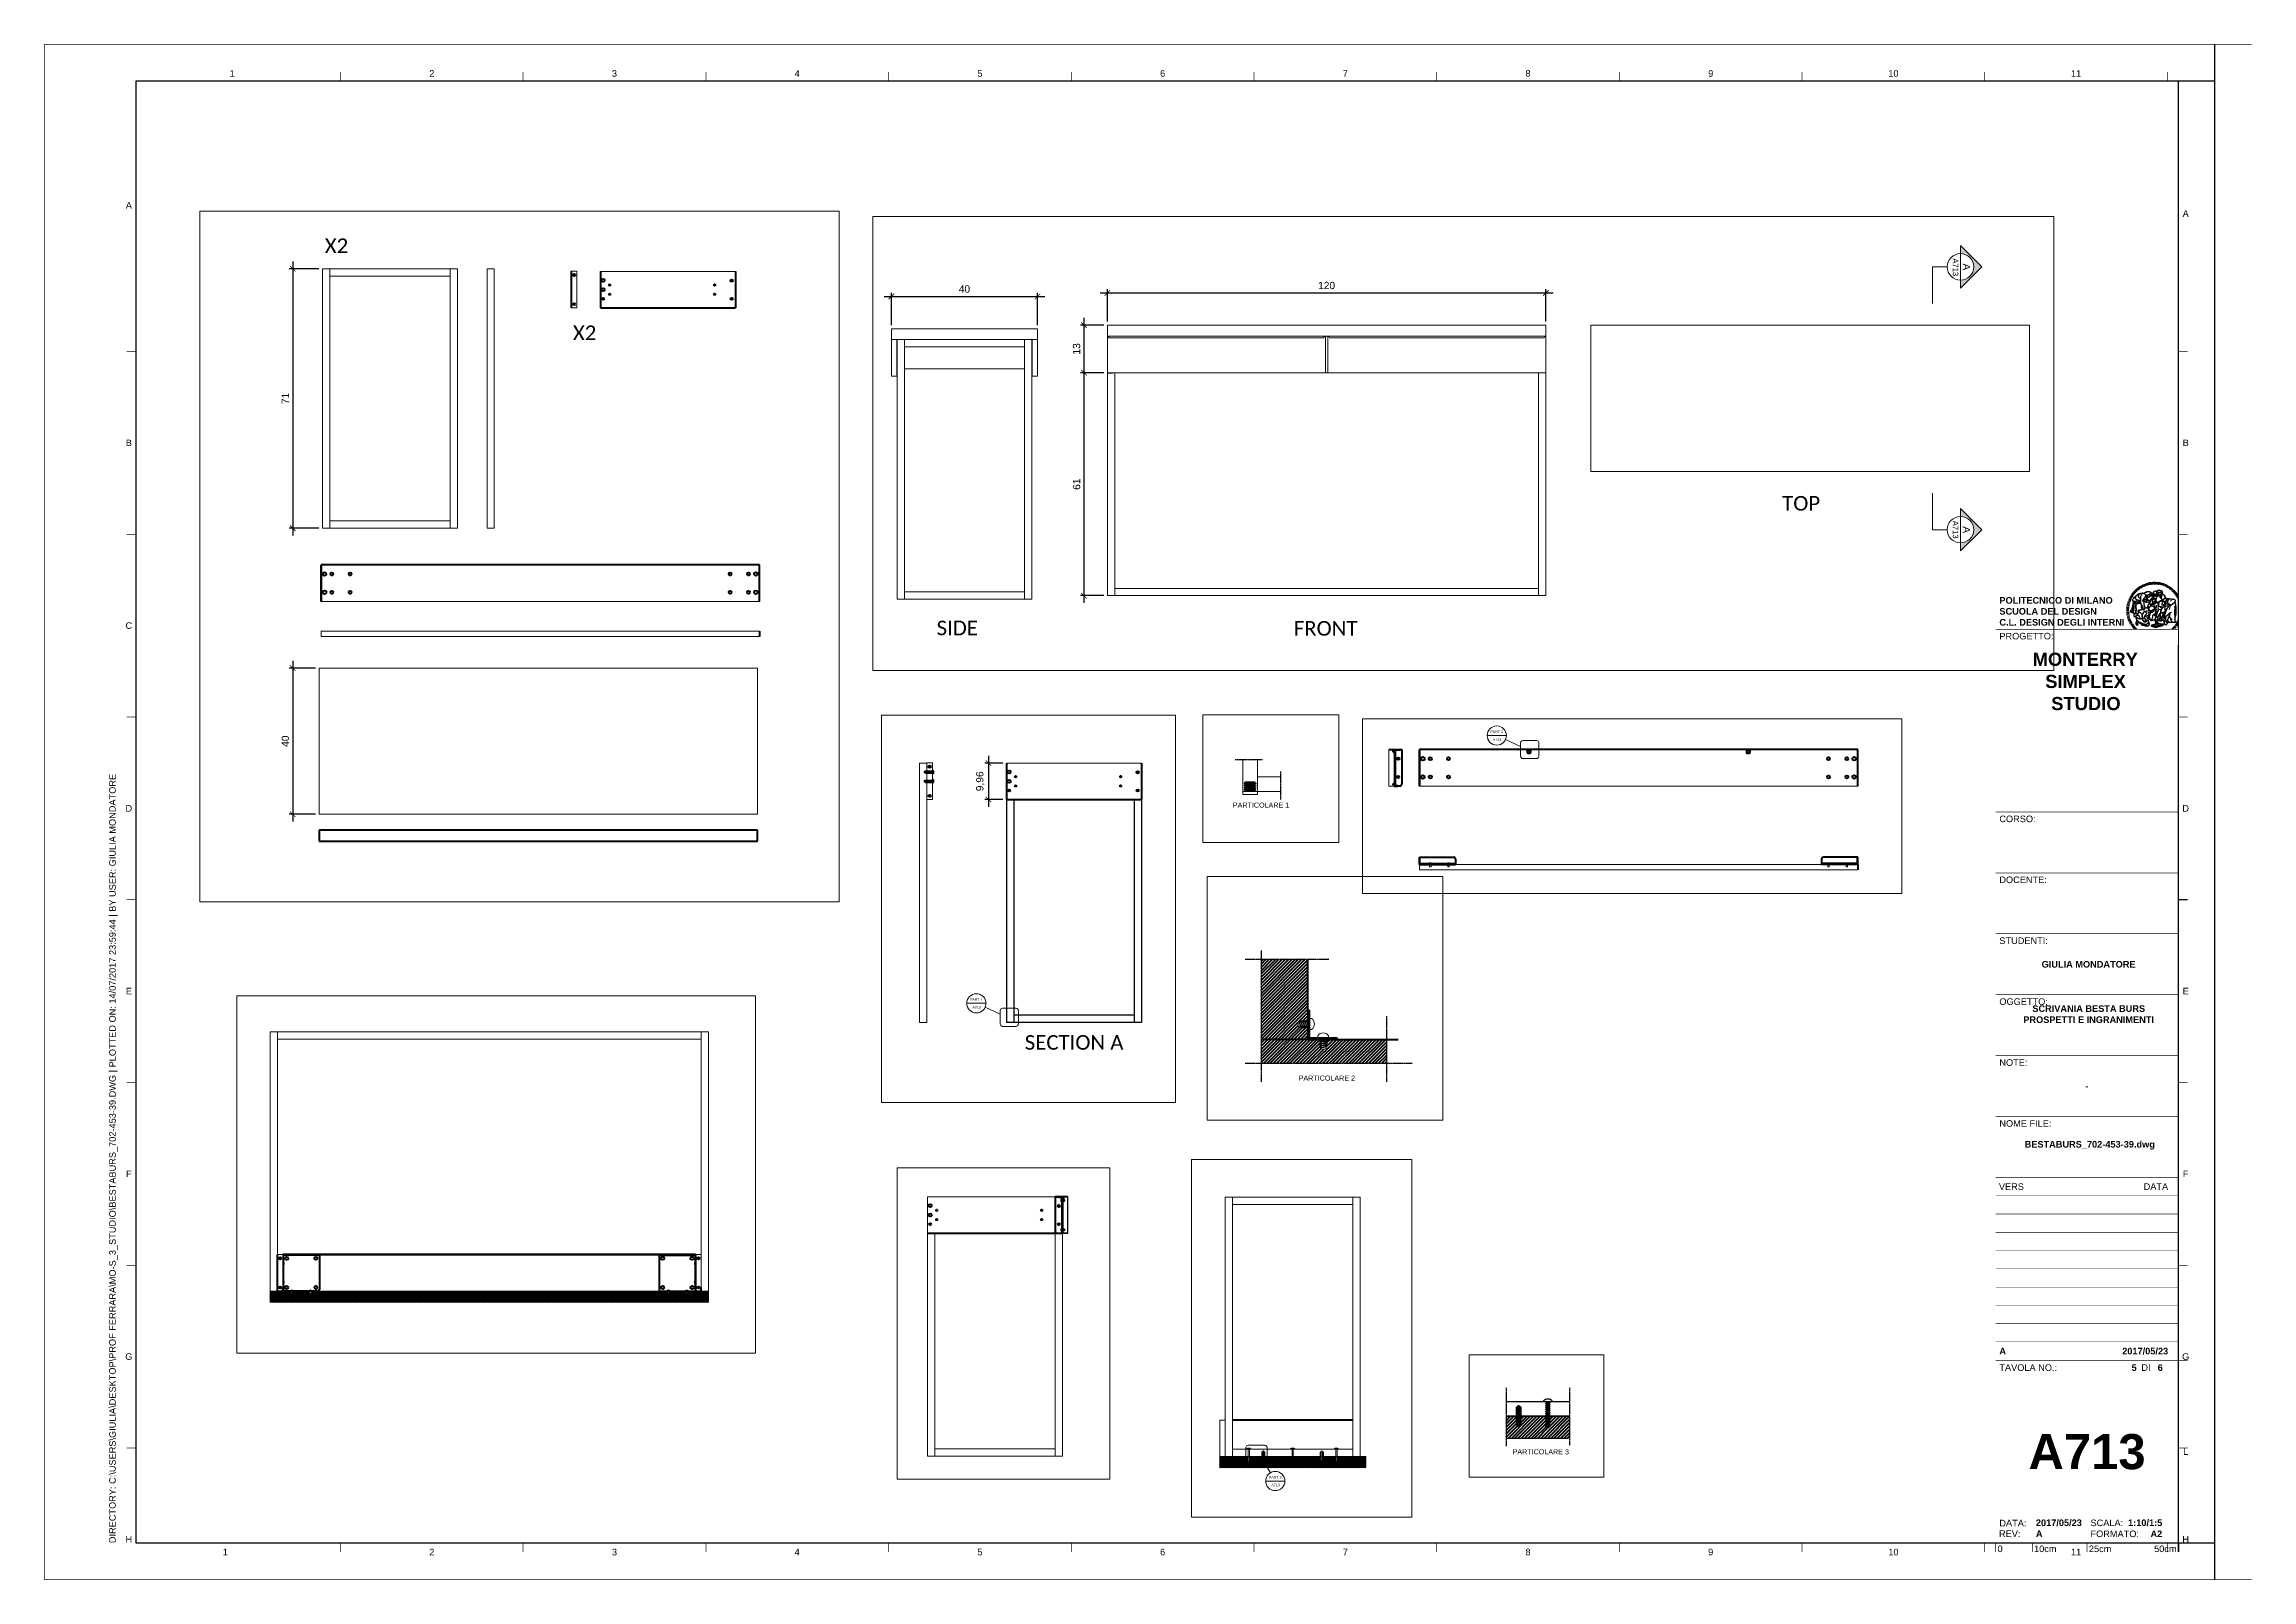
# Paper-space layout 'A713' of a CAD drawing. Header units: centimetres. Extents: x -1 to 603, y -1 to 419.
# The model-space entities are those that its viewports show. They can reach past a viewport. Long polylines and large blocks are cut down to what shows.
import ezdxf
from ezdxf.enums import TextEntityAlignment as Align

# ---------------------------------------------------------------- set-up
doc = ezdxf.new("R2010")
doc.units = ezdxf.units.CM
doc.set_wipeout_variables(frame=1)
doc.linetypes.add('ACAD_ISO03W100', pattern=[30, 12, -18])
doc.linetypes.add('CENTER2', pattern=[1.125, 0.75, -0.125, 0.125, -0.125])
doc.layers.get('0').update_dxf_attribs({"color": 3})
for name, color, linetype, lineweight in [('A-ANNO-DIMS', 8, 'Continuous', 9), ('A-ANNO-SYMB', 3, 'Continuous', 18), ('A-FURN', 3, 'Continuous', 20), ('A-SECT C-MCUT', 9, 'Continuous', 25), ('A-WALL-STUD', 9, 'Continuous', 5), ('QUOTE', 8, 'Continuous', 18), ('sezioni', 2, 'Continuous', 25)]:
    doc.layers.add(name, color=color, linetype=linetype, lineweight=lineweight)
doc.layers.add('CONTORNI', color=3, linetype='Continuous', plot=False)
doc.layers.add('G-ANNO-NPLT', color=210, linetype='Continuous', plot=False)
for name, color, linetype in [('G-ANNO-LOGO', 3, 'Continuous'), ('G-ANNO-TEXT', 3, 'Continuous'), ('G-ANNO-TTLB', 3, 'Continuous'), ('linee di prosp', 6, 'Continuous'), ('mobili', 3, 'Continuous'), ('viti', 3, 'Continuous'), ('viti e cerniere', 3, 'Continuous')]:
    doc.layers.add(name, color=color, linetype=linetype)
doc.styles.add('ARIAL', font='arial.ttf')
doc.styles.add('ARIAL-BOLD', font='')
doc.styles.add('E-ARIAL', font='arial.ttf')
doc.styles.get("Standard").update_dxf_attribs({"font": 'arial.ttf'})
doc.styles.add('stile2', font='calibril.ttf', dxfattribs={"height": 0.5})
doc.styles.get('ARIAL-BOLD').set_extended_font_data('Arial', bold=True)
doc.dimstyles.new('giulia', dxfattribs={"dimtxt": 2, "dimasz": 1.5, "dimexe": 1, "dimexo": 1, "dimgap": 1, "dimtad": 1, "dimtxsty": 'Standard', "dimblk": 'ARCHTICK', "dimcen": 2.5, "dimdle": 2, "dimadec": 0, "dimazin": 0, "dimtfac": 1, "dimtmove": 0, "dimatfit": 3, "dimldrblk": 'ARCHTICK', "dimfxl": 1, "dimarcsym": 0})

psp = doc.layouts.new('A713')

# ---------------------------------------------------------------- texts
at = {"layer": 'G-ANNO-TEXT', "style": 'ARIAL'}
for s, p in [('1', (50.68, 411.09)), ('2', (105.33, 411.09)), ('3', (155.33, 411.09)), ('4', (205.33, 411.09)), ('5', (255.33, 411.09)), ('6', (305.33, 411.09)), ('7', (355.33, 411.09)), ('8', (405.33, 411.09)), ('9', (455.33, 411.09)), ('10', (505.33, 411.09)), ('11', (555.33, 411.09)), ('A', (22.42, 375)), ('A', (585.32, 372.73)), ('B', (22.42, 310.02)), ('B', (585.32, 310.02)), ('C', (22.42, 260.02)), ('C', (585.32, 260.02)), ('D', (22.42, 210.02)), ('D', (585.32, 210.02)), ('E', (22.42, 160.02)), ('E', (585.32, 160.02)), ('F', (22.42, 110.02)), ('F', (585.32, 110.02)), ('G', (22.42, 60.02)), ('G', (585.32, 60.02)), ('L', (585.32, 34.02)), ('H', (22.42, 10.02)), ('1', (48.83, 6.53)), ('2', (105.33, 6.53)), ('3', (155.33, 6.53)), ('4', (205.33, 6.53)), ('5', (255.33, 6.53)), ('6', (305.33, 6.53)), ('7', (355.33, 6.53)), ('8', (405.33, 6.53)), ('9', (455.33, 6.53)), ('10', (505.33, 6.53)), ('11', (555.33, 6.53)), ('H', (585.32, 10.02))]:
    psp.add_text(s, height=1.8, dxfattribs=at).set_placement(p, align=Align.MIDDLE_CENTER)
at = {"layer": 'G-ANNO-TEXT', "insert": (17.04, 8.97), "char_height": 1.8, "attachment_point": 1, "rotation": 90, "style": 'ARIAL'}
psp.add_mtext_dynamic_manual_height_columns('DIRECTORY: C:\\\\USERS\\\\GIULIA\\\\DESKTOP\\\\PROF FERRARA\\\\MO-S_3_STUDIO\\\\BESTABURS_702-453-39.DWG | PLOTTED ON: 14/07/2017 23:59:44 | BY USER: GIULIA MONDATORE', width=412.209, gutter_width=9, heights=[0], dxfattribs=at)

msp = doc.modelspace()

# ---------------------------------------------------------------- texts
at = {"layer": 'A-ANNO-SYMB', "char_height": 0.7, "attachment_point": 1, "style": 'stile2'}
for s, insert in [('{\\fArial|b0|i0|c0|p34;PART 2}', (3484.983, 3910.964)), ('{\\fArial|b0|i0|c0|p34;A713}', (3485.671, 3908.857)), ('{\\fArial|b0|i0|c0|p34;PART 1}', (3323.236, 3836.571)), ('{\\fArial|b0|i0|c0|p34;A713}', (3323.924, 3834.465)), ('{\\fArial|b0|i0|c0|p34;PART 3}', (3263.507, 3679.737)), ('{\\fArial|b0|i0|c0|p34;A713}', (3264.195, 3677.631))]:
    msp.add_mtext_dynamic_manual_height_columns(s, width=3.57485, gutter_width=2.5, heights=[0], dxfattribs=dict(at, insert=insert))
at = {"layer": 'G-ANNO-TEXT', "attachment_point": 1, "style": 'stile2'}
for s, width, heights, insert, char_height in [('X2', 19.21518, [0], (3661.613, 4055.183), 4), ('X2', 19.21518, [0], (3729.516, 4031.356), 4), ('TOP', 28.35749, [4.086], (3498.855, 3994.386), 4), ('SIDE', 28.35749, [0], (3267.436, 3960.273), 4), ('FRONT', 28.35749, [0], (3365.187, 3960.165), 4), ('{\\fArial|b0|i0|c0|p34;PARTICOLARE 2}', 9.80954, [0], (3501.241, 3928.07), 0.7), ('{\\fArial|b0|i0|c0|p34;PARTICOLARE 1}', 9.80954, [0], (3285.596, 3844.473), 0.7), ('SECTION A', 28.35749, [0], (3338.215, 3826.482), 4), ('{\\fArial|b0|i0|c0|p34;PARTICOLARE 3}', 9.80954, [0], (3311.059, 3665.738), 0.7)]:
    msp.add_mtext_dynamic_manual_height_columns(s, width=width, gutter_width=2.5, heights=heights, dxfattribs=dict(at, insert=insert, char_height=char_height))

# ---------------------------------------------------------------- blocks, each defined once
blk = doc.blocks.new('logoPolimi')
for p, q in [((-1.41, 1.91), (-1.28, 1.74)), ((-1.32, 1.97), (-1.2, 1.8)), ((-1.22, 2.03), (-1.11, 1.85)), ((-1.13, 2.09), (-1.03, 1.9)), ((-1.03, 2.14), (-0.94, 1.95)), ((-0.93, 2.18), (-0.84, 1.99)), ((-0.83, 2.22), (-0.75, 2.03)), ((-0.72, 2.26), (-0.66, 2.06)), ((-0.61, 2.29), (-0.56, 2.09)), ((-0.51, 2.32), (-0.46, 2.11)), ((-0.4, 2.34), (-0.36, 2.13)), ((-0.29, 2.35), (-0.26, 2.14)), ((-0.18, 2.36), (-0.16, 2.15)), ((-0.07, 2.37), (-0.06, 2.16)), ((0.04, 2.37), (0.04, 2.16)), ((0.15, 2.36), (0.14, 2.16)), ((0.26, 2.36), (0.24, 2.15)), ((0.37, 2.34), (0.34, 2.13)), ((0.48, 2.32), (0.44, 2.12)), ((0.59, 2.3), (0.54, 2.09)), ((0.69, 2.27), (0.63, 2.07)), ((0.8, 2.23), (0.73, 2.03)), ((0.9, 2.19), (0.82, 2)), ((1, 2.15), (0.91, 1.96)), ((1.1, 2.1), (1, 1.91)), ((1.2, 2.04), (1.09, 1.86)), ((1.29, 1.99), (1.18, 1.81)), ((1.38, 1.92), (1.26, 1.75)), ((-2.37, 0.12), (-2.16, 0.11)), ((-2.37, 0.01), (-2.16, 0.01)), ((-2.36, 0.23), (-2.15, 0.21)), ((-2.35, 0.34), (-2.14, 0.31)), ((-2.33, 0.45), (-2.12, 0.41)), ((-2.3, 0.55), (-2.1, 0.51)), ((-2.28, 0.66), (-2.07, 0.6)), ((-2.24, 0.77), (-2.04, 0.7)), ((-2.2, 0.87), (-2.01, 0.79)), ((-2.16, 0.97), (-1.97, 0.89)), ((-2.11, 1.07), (-1.93, 0.98)), ((-2.06, 1.17), (-1.88, 1.07)), ((-2.01, 1.26), (-1.83, 1.15)), ((-1.94, 1.36), (-1.77, 1.24)), ((-1.88, 1.45), (-1.71, 1.32)), ((-1.84, 0.03), (-1.82, 0.35)), ((-1.81, 1.53), (-1.65, 1.4)), ((-1.74, 1.61), (-1.58, 1.47)), ((-1.73, 0.59), (-1.73, 0.59)), ((-1.73, 0.59), (-1.73, 0.59)), ((-1.66, 1.69), (-1.51, 1.54)), ((-1.65, 0.57), (-1.65, 0.57)), ((-1.59, 1.12), (-1.59, 1.12)), ((-1.58, 1.77), (-1.44, 1.61)), ((-1.51, 0.55), (-1.51, 0.55)), ((-1.51, 0.55), (-1.51, 0.55)), ((-1.49, 1.84), (-1.36, 1.68)), ((-1.31, 0.79), (-1.21, 0.75)), ((-1.21, 0.75), (-1.31, 0.79)), ((-1.21, 0.75), (-1.31, 0.79)), ((-1.21, 0.75), (-1.21, 0.75)), ((-1.21, 0.75), (-1.21, 0.75)), ((-1.19, 0.76), (-1.19, 0.76)), ((-1.19, 0.76), (-1.19, 0.76)), ((-1.17, 0.99), (-1.18, 0.99)), ((-1.18, 0.99), (-1.17, 0.99)), ((-1.16, 0.57), (-1.16, 0.57)), ((-1.16, 0.57), (-1.16, 0.57)), ((-1.1, 0.01), (-0.99, 0.06)), ((-0.99, 0.06), (-1.1, 0.01)), ((-0.99, 0.06), (-1.1, 0.01)), ((-0.99, 0.06), (-0.99, 0.06)), ((-0.99, 0.06), (-0.99, 0.06)), ((-0.97, 0.79), (-0.98, 0.79)), ((-0.89, 0.84), (-0.97, 0.79)), ((-0.97, 0.79), (-0.89, 0.84)), ((-0.96, 1.41), (-0.96, 1.41)), ((-0.96, 1.41), (-0.96, 1.41)), ((-0.89, 0.84), (-0.82, 0.87)), ((-0.82, 0.87), (-0.89, 0.84)), ((-0.89, 0.84), (-0.82, 0.87)), ((-0.88, 0.83), (-0.89, 0.84)), ((-0.85, 1.39), (-0.85, 1.39)), ((-0.85, 1.39), (-0.85, 1.39)), ((-0.84, 0.14), (-0.84, 0.14)), ((-0.77, 1.08), (-0.78, 1.08)), ((-0.78, 1.08), (-0.77, 1.08)), ((-0.61, 1.12), (-0.77, 1.08)), ((-0.77, 1.08), (-0.61, 1.12)), ((-0.77, 1.08), (-0.61, 1.12)), ((-0.75, 1.3), (-0.76, 1.29)), ((-0.76, 1.29), (-0.75, 1.3)), ((-0.65, 0.99), (-0.7, 0.96)), ((-0.69, 0.18), (-0.68, 0.18)), ((-0.66, 0.93), (-0.66, 0.93)), ((-0.66, 0.93), (-0.64, 0.93)), ((-0.66, 0.93), (-0.66, 0.93)), ((-0.66, 0.93), (-0.66, 0.93)), ((-0.63, 1.01), (-0.63, 1.01)), ((-0.63, 1.01), (-0.62, 1.01)), ((-0.63, 0.66), (-0.63, 0.66)), ((-0.6, 1.12), (-0.61, 1.12)), ((-0.61, 1.12), (-0.6, 1.12)), ((-0.61, 1.12), (-0.6, 1.12)), ((-0.61, 0.86), (-0.57, 0.85)), ((-0.57, 0.85), (-0.61, 0.86)), ((-0.61, 0.86), (-0.57, 0.85)), ((-0.53, 1.08), (-0.6, 1.12)), ((-0.6, 1.12), (-0.6, 1.11)), ((-0.6, 1.12), (-0.53, 1.08)), ((-0.57, 0.8), (-0.59, 0.8)), ((-0.57, 0.85), (-0.53, 0.84)), ((-0.57, 0.85), (-0.57, 0.85)), ((-0.57, 0.85), (-0.57, 0.85)), ((-0.57, 0.85), (-0.53, 0.84)), ((-0.56, 0.29), (-0.49, 0.48)), ((-0.56, 0.14), (-0.56, 0.29)), ((-0.5, 0.11), (-0.56, 0.14)), ((-0.53, 0.84), (-0.51, 0.84)), ((-0.53, 0.84), (-0.51, 0.84)), ((-0.53, 0.84), (-0.53, 0.84)), ((-0.51, 0.11), (-0.51, 0.11)), ((-0.51, 0.11), (-0.51, 0.11)), ((-0.34, 0.33), (-0.5, 0.11)), ((-0.49, 0.48), (-0.41, 0.55)), ((-0.42, 0.8), (-0.47, 0.79)), ((-0.42, 0.8), (-0.47, 0.79)), ((-0.47, 0.79), (-0.45, 0.76)), ((-0.47, 0.79), (-0.45, 0.76)), ((-0.45, 1.14), (-0.42, 1.11)), ((-0.42, 1.26), (-0.36, 1.22)), ((-0.41, 0.55), (-0.34, 0.49)), ((-0.4, 1.37), (-0.38, 1.38)), ((-0.39, 1.37), (-0.4, 1.37)), ((-0.35, 1.33), (-0.4, 1.37)), ((-0.39, 1.24), (-0.4, 1.23)), ((-0.38, 1.14), (-0.38, 1.14)), ((-0.34, 0.49), (-0.09, 0.48)), ((-0.16, 0.32), (-0.34, 0.33)), ((-0.14, 0.32), (-0.31, 0.34)), ((-0.28, 1.3), (-0.29, 1.3)), ((-0.28, 1.3), (-0.28, 1.3)), ((-0.16, 1.24), (-0.16, 1.25)), ((-0.16, 1.25), (-0.16, 1.25)), ((-0.16, 0.49), (-0.14, 0.64)), ((-0.06, 0.27), (-0.16, 0.32)), ((-0.1, 0.88), (-0.09, 0.87)), ((-0.08, 1.37), (-0.08, 1.38)), ((-0.08, 1.23), (-0.05, 1.21)), ((-0.05, 1.21), (-0.08, 1.23)), ((-0.08, 1.23), (-0.05, 1.21)), ((-0.03, 0.26), (-0.06, 0.27)), ((-0.05, 1.21), (-0.04, 1.21)), ((-0.04, 1.21), (-0.05, 1.21)), ((-0.04, 1.21), (-0.04, 1.21)), ((-0.04, 1.21), (-0.04, 1.21)), ((-0.04, 0.48), (-0.03, 0.26)), ((0.03, 1.15), (0.03, 1.15)), ((0.03, 0.66), (0.03, 0.67)), ((0.07, 0.58), (0.07, 0.57)), ((0.1, 1.18), (0.1, 1.18)), ((0.1, 0.84), (0.1, 0.84)), ((0.13, 1.32), (0.17, 1.19)), ((0.14, 0.71), (0.34, 0.65)), ((0.31, 0.56), (0.17, 0.63)), ((0.27, 1.61), (0.27, 1.61)), ((0.27, 1.61), (0.27, 1.61)), ((0.27, 1.61), (0.27, 1.61)), ((0.29, 1.29), (0.29, 1.29)), ((0.29, 1.29), (0.29, 1.29)), ((0.29, 1.29), (0.29, 1.29)), ((0.29, 1.29), (0.29, 1.29)), ((0.33, 0.49), (0.34, 0.49)), ((0.33, 0.03), (0.35, 0.03)), ((0.33, 0.03), (0.35, 0.03)), ((0.34, 0.65), (0.34, 0.64)), ((0.35, 0.03), (0.57, 0.06)), ((0.35, 0.03), (0.57, 0.06)), ((0.35, 0.03), (0.35, 0.03)), ((0.35, 0.03), (0.35, 0.03)), ((0.38, 1.36), (0.37, 1.35)), ((0.38, 0.34), (0.37, 0.34)), ((0.38, 0.34), (0.38, 0.34)), ((0.43, 0.67), (0.39, 0.64)), ((0.49, 1.05), (0.51, 1.13)), ((0.51, 1.13), (0.49, 1.05)), ((0.49, 1.05), (0.51, 1.13)), ((0.51, 1.31), (0.5, 1.29)), ((0.51, 1.13), (0.52, 1.23)), ((0.52, 1.23), (0.51, 1.23)), ((0.51, 1.23), (0.52, 1.23)), ((0.52, 1.23), (0.51, 1.13)), ((0.51, 1.13), (0.52, 1.23)), ((0.52, 1.24), (0.6, 1.37)), ((0.52, 1.23), (0.6, 1.36)), ((0.6, 1.36), (0.52, 1.23)), ((0.52, 1.23), (0.52, 1.23)), ((0.52, 1.23), (0.52, 1.24)), ((0.52, 1.23), (0.52, 1.23)), ((0.55, 1.07), (0.53, 1.06)), ((0.53, 1.04), (0.53, 1.06)), ((0.53, 1.05), (0.53, 1.04)), ((0.54, 0.3), (0.63, 0.32)), ((0.54, -0.08), (0.61, 0.06)), ((0.61, 0.06), (0.54, -0.08)), ((0.54, -0.08), (0.61, 0.06)), ((0.56, 0.19), (0.59, 0.21)), ((0.57, 1.07), (0.57, 1.07)), ((0.57, 1.07), (0.57, 1.07)), ((0.57, 1.07), (0.57, 1.07)), ((0.57, 1.07), (0.57, 1.07)), ((0.57, 1.07), (0.57, 1.07)), ((0.57, 1.07), (0.57, 1.07)), ((0.57, 1.07), (0.57, 1.07)), ((0.58, 0.3), (0.59, 0.29)), ((0.59, 0.78), (0.59, 0.79)), ((0.59, 0.79), (0.59, 0.79)), ((0.59, 0.79), (0.59, 0.79)), ((0.59, 0.79), (0.59, 0.78)), ((0.61, 0.06), (0.6, 0.07)), ((0.6, 0.07), (0.61, 0.06)), ((0.61, 0.06), (0.61, 0.07)), ((0.62, 0.21), (0.65, 0.22)), ((0.64, 1.37), (0.65, 1.37)), ((0.69, 0.86), (0.68, 0.86)), ((0.68, 0.86), (0.69, 0.86)), ((0.68, 0.76), (0.68, 0.76)), ((0.76, 0.26), (0.76, 0.26)), ((0.82, 0.35), (0.84, 0.36)), ((0.82, 0.35), (0.82, 0.35)), ((0.84, 0.36), (0.84, 0.37)), ((0.85, 0.34), (1.05, 0.35)), ((0.93, 1.05), (0.93, 1.05)), ((0.93, 1.05), (0.93, 1.05)), ((0.93, 1.05), (0.93, 1.04)), ((0.93, 1.05), (0.93, 1.05)), ((0.97, 0.66), (0.96, 0.66)), ((1.01, 0.97), (0.98, 0.96)), ((1.17, 0.96), (1.17, 0.95)), ((1.17, 0.95), (1.17, 0.95)), ((1.34, 0.37), (1.26, 0.04)), ((1.27, 0.37), (1.27, 0.38)), ((1.28, 0.95), (1.28, 0.95)), ((1.47, 1.86), (1.34, 1.69)), ((1.37, 0.73), (1.46, 0.81)), ((1.41, 0.4), (1.41, 0.41)), ((1.56, 1.79), (1.42, 1.63)), ((1.64, 1.71), (1.49, 1.56)), ((1.49, 0.9), (1.57, 0.92)), ((1.72, 1.63), (1.56, 1.49)), ((1.67, 0.6), (1.57, 0.53)), ((1.79, 1.55), (1.63, 1.41)), ((1.86, 1.47), (1.7, 1.34)), ((1.93, 1.38), (1.76, 1.26)), ((1.99, 1.29), (1.81, 1.17)), ((2.05, 1.19), (1.87, 1.09)), ((2.1, 1.1), (1.92, 1)), ((2.15, 1), (1.96, 0.91)), ((2.19, 0.9), (2, 0.82)), ((2.23, 0.79), (2.04, 0.72)), ((2.27, 0.69), (2.07, 0.63)), ((2.3, 0.58), (2.09, 0.53)), ((2.32, 0.47), (2.12, 0.43)), ((2.34, 0.37), (2.13, 0.33)), ((2.36, 0.26), (2.15, 0.23)), ((2.37, 0.15), (2.16, 0.13)), ((2.37, 0.04), (2.16, 0.03)), ((-2.37, -0.1), (-2.16, -0.09)), ((-2.36, -0.21), (-2.15, -0.19)), ((-2.35, -0.32), (-2.14, -0.29)), ((-2.33, -0.43), (-2.12, -0.39)), ((-2.31, -0.54), (-2.1, -0.49)), ((-2.28, -0.65), (-2.08, -0.59)), ((-2.25, -0.75), (-2.05, -0.69)), ((-2.21, -0.86), (-2.02, -0.78)), ((-2.17, -0.96), (-1.98, -0.87)), ((-2.12, -1.06), (-1.93, -0.96)), ((-2.07, -1.16), (-1.89, -1.05)), ((-2.04, -0.15), (-1.97, -0.2)), ((-2.01, -1.25), (-1.84, -1.14)), ((-1.95, -1.34), (-1.78, -1.22)), ((-1.89, -1.43), (-1.72, -1.31)), ((-1.82, -1.52), (-1.66, -1.38)), ((-1.75, -1.6), (-1.59, -1.46)), ((-1.67, -1.68), (-1.52, -1.53)), ((-1.58, -0.12), (-1.6, -0.18)), ((-1.6, -0.18), (-1.58, -0.28)), ((-1.57, -0.54), (-1.59, -0.54)), ((-1.59, -0.54), (-1.59, -0.54)), ((-1.59, -1.76), (-1.45, -1.6)), ((-1.56, -0.32), (-1.56, -0.31)), ((-1.56, -0.31), (-1.56, -0.31)), ((-1.53, -0.65), (-1.53, -0.65)), ((-1.53, -0.65), (-1.53, -0.65)), ((-1.51, -1.83), (-1.37, -1.67)), ((-1.48, -0.86), (-1.48, -0.85)), ((-1.42, -0.37), (-1.42, -0.37)), ((-1.42, -1.9), (-1.29, -1.73)), ((-1.38, -0.46), (-1.38, -0.46)), ((-1.33, -1.96), (-1.21, -1.79)), ((-1.31, -0.24), (-1.31, -0.23)), ((-1.31, -0.23), (-1.31, -0.24)), ((-1.24, -2.02), (-1.13, -1.84)), ((-1.23, -0.19), (-1.23, -0.19)), ((-1.23, -0.19), (-1.23, -0.19)), ((-1.23, -0.19), (-1.23, -0.19)), ((-1.23, -0.19), (-1.23, -0.19)), ((-1.01, -0.39), (-1.02, -0.39)), ((-1.02, -0.39), (-1.01, -0.39)), ((-1.02, -0.7), (-1.02, -0.7)), ((-1.02, -0.7), (-1.02, -0.7)), ((-1.02, -0.7), (-1.02, -0.7)), ((-0.79, -0.51), (-0.83, -0.58)), ((-0.83, -0.58), (-0.79, -0.51)), ((-0.83, -0.58), (-0.79, -0.51)), ((-0.78, -1.05), (-0.83, -0.94)), ((-0.83, -0.94), (-0.78, -1.05)), ((-0.83, -0.94), (-0.83, -0.94)), ((-0.83, -0.94), (-0.78, -1.05)), ((-0.82, -1.23), (-0.82, -1.23)), ((-0.82, -1.23), (-0.77, -1.23)), ((-0.77, -1.23), (-0.82, -1.23)), ((-0.82, -1.23), (-0.82, -1.23)), ((-0.77, -1.23), (-0.82, -1.23)), ((-0.75, -0.96), (-0.8, -0.89)), ((-0.8, -0.89), (-0.79, -0.92)), ((-0.79, -0.92), (-0.8, -0.89)), ((-0.8, -0.89), (-0.75, -0.96)), ((-0.79, -0.92), (-0.8, -0.89)), ((-0.8, -0.89), (-0.8, -0.89)), ((-0.8, -0.89), (-0.75, -0.96)), ((-0.79, -0.92), (-0.78, -0.95)), ((-0.78, -0.95), (-0.79, -0.92)), ((-0.78, -0.95), (-0.79, -0.92)), ((-0.77, -0.49), (-0.78, -0.48)), ((-0.78, -0.48), (-0.77, -0.49)), ((-0.78, -0.95), (-0.76, -1)), ((-0.76, -1), (-0.78, -0.95)), ((-0.76, -1), (-0.78, -0.95)), ((-0.71, -0.89), (-0.75, -0.87)), ((-0.75, -0.87), (-0.71, -0.89)), ((-0.75, -0.87), (-0.71, -0.89)), ((-0.72, -1.01), (-0.75, -0.96)), ((-0.75, -0.96), (-0.72, -1.01)), ((-0.75, -0.96), (-0.72, -1.01)), ((-0.64, -0.93), (-0.71, -0.89)), ((-0.71, -0.89), (-0.64, -0.93)), ((-0.71, -0.89), (-0.64, -0.93)), ((-0.66, -0.53), (-0.66, -0.53)), ((-0.66, -0.53), (-0.66, -0.53)), ((-0.66, -0.53), (-0.66, -0.53)), ((-0.39, -0.81), (-0.51, -0.69)), ((-0.51, -1.04), (-0.5, -1.04)), ((-0.48, -0.42), (-0.48, -0.42)), ((-0.48, -0.42), (-0.48, -0.42)), ((-0.48, -0.42), (-0.48, -0.42)), ((-0.41, -0.51), (-0.41, -0.51)), ((-0.38, -0.05), (-0.39, -0.12)), ((-0.39, -0.12), (-0.37, -0.1)), ((-0.35, -0.14), (-0.37, -0.08)), ((-0.37, -0.09), (-0.37, -0.09)), ((-0.33, -0.12), (-0.35, -0.14)), ((-0.32, -0.14), (-0.35, -0.14)), ((-0.35, -0.18), (-0.34, -0.22)), ((-0.34, -0.08), (-0.29, -0.16)), ((-0.34, -0.22), (-0.34, -0.22)), ((-0.27, -0.17), (-0.32, -0.14)), ((-0.25, -0.91), (-0.26, -0.9)), ((-0.26, -1.29), (0.1, -1.2)), ((0.1, -1.2), (-0.26, -1.29)), ((0.08, -1.4), (-0.26, -1.29)), ((-0.26, -1.29), (0.08, -1.4)), ((-0.26, -1.38), (-0.26, -1.29)), ((-0.26, -1.29), (-0.26, -1.29)), ((-0.26, -1.29), (-0.26, -1.38)), ((-0.26, -1.29), (0.08, -1.4)), ((-0.26, -1.29), (-0.26, -1.29)), ((0.08, -1.49), (-0.26, -1.38)), ((-0.26, -1.38), (0.09, -1.49)), ((-0.14, -0.15), (-0.16, -0.13)), ((-0.11, -0.04), (-0.12, -0.05)), ((-0.04, -0.41), (-0.01, -0.44)), ((-0.01, -0.44), (-0.04, -0.41)), ((-0.04, -0.41), (-0.01, -0.44)), ((0.07, -0.84), (0.07, -0.84)), ((0.07, -0.84), (0.07, -0.84)), ((0.1, -1.2), (0.08, -1.32)), ((0.08, -1.32), (0.13, -1.2)), ((0.08, -1.4), (0.72, -1.22)), ((0.72, -1.22), (0.08, -1.4)), ((0.08, -1.4), (0.72, -1.22)), ((0.72, -1.31), (0.08, -1.49)), ((0.08, -1.44), (0.08, -1.4)), ((0.08, -1.4), (0.08, -1.44)), ((0.08, -1.4), (0.08, -1.49)), ((0.08, -1.49), (0.08, -1.44)), ((0.08, -1.44), (0.08, -1.44)), ((0.08, -1.44), (0.08, -1.45)), ((0.08, -1.45), (0.08, -1.46)), ((0.08, -1.46), (0.08, -1.49)), ((0.1, -1.01), (0.09, -0.86)), ((0.1, -1.01), (0.09, -0.86)), ((0.09, -1.49), (0.72, -1.31)), ((0.1, -1.2), (0.12, -1.04)), ((0.12, -1.04), (0.1, -1.2)), ((0.13, -1.2), (0.1, -1.2)), ((0.1, -1.2), (0.13, -1.2)), ((0.13, -1.2), (0.1, -1.2)), ((0.1, -1.2), (0.1, -1.2)), ((0.11, -0.44), (0.11, -0.44)), ((0.11, -0.44), (0.11, -0.44)), ((0.12, -0.21), (0.12, -0.21)), ((0.12, -0.21), (0.12, -0.21)), ((0.12, -0.21), (0.12, -0.21)), ((0.12, -0.21), (0.12, -0.21)), ((0.12, -0.21), (0.12, -0.21)), ((0.12, -0.21), (0.12, -0.21)), ((0.12, -0.21), (0.12, -0.21)), ((0.12, -0.21), (0.12, -0.21)), ((0.12, -0.21), (0.12, -0.21)), ((0.12, -0.21), (0.12, -0.21)), ((0.12, -0.21), (0.12, -0.21)), ((0.12, -0.21), (0.12, -0.21)), ((0.12, -0.21), (0.12, -0.21)), ((0.12, -0.56), (0.14, -0.53)), ((0.14, -0.53), (0.12, -0.56)), ((0.12, -0.56), (0.14, -0.53)), ((0.12, -1.04), (0.12, -1.04)), ((0.12, -1.04), (0.12, -1.04)), ((0.12, -1.04), (0.12, -1.04)), ((0.21, -0.99), (0.13, -1.2)), ((0.13, -1.2), (0.21, -0.99)), ((0.36, -1.14), (0.13, -1.2)), ((0.13, -1.2), (0.26, -1.17)), ((0.14, -0.53), (0.16, -0.49)), ((0.16, -0.49), (0.14, -0.53)), ((0.14, -0.53), (0.16, -0.49)), ((0.16, -0.49), (0.16, -0.49)), ((0.16, -0.49), (0.16, -0.49)), ((0.28, -1.19), (0.21, -0.99)), ((0.21, -0.99), (0.31, -1.27)), ((0.24, -0.17), (0.24, -0.16)), ((0.24, -0.16), (0.24, -0.17)), ((0.25, -0.84), (0.25, -0.88)), ((0.25, -0.88), (0.25, -0.84)), ((0.25, -0.88), (0.25, -0.84)), ((0.25, -0.88), (0.29, -1.17)), ((0.26, -0.88), (0.25, -0.88)), ((0.31, -1.27), (0.25, -0.88)), ((0.26, -1.17), (0.28, -1.16)), ((0.28, -1.16), (0.36, -1.14)), ((0.29, -1.17), (0.28, -1.19)), ((0.36, -1.14), (0.72, -1.22)), ((0.72, -1.22), (0.36, -1.14)), ((0.49, -0.31), (0.49, -0.31)), ((0.49, -0.31), (0.49, -0.31)), ((0.5, -0.27), (0.5, -0.27)), ((0.51, -0.27), (0.51, -0.27)), ((0.72, -0.81), (0.75, -0.89)), ((0.72, -1.22), (0.72, -1.31)), ((0.72, -1.31), (0.72, -1.22)), ((0.74, -0.23), (0.74, -0.23)), ((0.74, -0.23), (0.75, -0.24)), ((0.75, -0.23), (0.75, -0.23)), ((0.86, -0.25), (0.82, -0.34)), ((0.87, -0.22), (0.86, -0.23)), ((0.87, -0.22), (0.86, -0.25)), ((0.96, -0.58), (0.96, -0.57)), ((1.05, -1.05), (1.04, -1.05)), ((1.28, -2), (1.17, -1.82)), ((1.37, -1.93), (1.25, -1.76)), ((1.31, -0.27), (1.3, -0.26)), ((1.3, -0.26), (1.3, -0.26)), ((1.3, -0.26), (1.3, -0.26)), ((1.3, -0.26), (1.31, -0.27)), ((1.3, -0.26), (1.3, -0.26)), ((1.46, -1.87), (1.33, -1.7)), ((1.54, -1.8), (1.41, -1.64)), ((1.63, -1.72), (1.48, -1.57)), ((1.71, -1.65), (1.55, -1.5)), ((1.78, -1.57), (1.62, -1.43)), ((1.85, -1.48), (1.69, -1.35)), ((1.92, -1.39), (1.75, -1.27)), ((1.98, -1.3), (1.81, -1.19)), ((2.04, -1.21), (1.86, -1.1)), ((2.09, -1.11), (1.91, -1.01)), ((2.14, -1.01), (1.95, -0.92)), ((2.19, -0.91), (1.99, -0.83)), ((2.23, -0.81), (2.03, -0.74)), ((2.26, -0.7), (2.06, -0.64)), ((2.29, -0.6), (2.09, -0.55)), ((2.32, -0.49), (2.11, -0.45)), ((2.34, -0.38), (2.13, -0.35)), ((2.35, -0.27), (2.15, -0.25)), ((2.37, -0.08), (2.16, -0.07)), ((2.36, -0.16), (2.16, -0.15)), ((-1.14, -2.08), (-1.04, -1.89)), ((-1.04, -2.13), (-0.95, -1.94)), ((-0.94, -2.18), (-0.86, -1.98)), ((-0.84, -2.22), (-0.77, -2.02)), ((-0.74, -2.25), (-0.67, -2.05)), ((-0.63, -2.29), (-0.57, -2.08)), ((-0.52, -2.31), (-0.48, -2.11)), ((-0.42, -2.33), (-0.38, -2.13)), ((-0.31, -2.35), (-0.28, -2.14)), ((-0.2, -2.36), (-0.18, -2.15)), ((-0.09, -2.37), (-0.08, -2.16)), ((0.03, -2.37), (0.02, -2.16)), ((0.14, -2.37), (0.12, -2.16)), ((0.25, -2.36), (0.22, -2.15)), ((0.35, -2.34), (0.32, -2.14)), ((0.46, -2.32), (0.42, -2.12)), ((0.57, -2.3), (0.52, -2.1)), ((0.68, -2.27), (0.62, -2.07)), ((0.78, -2.24), (0.71, -2.04)), ((0.89, -2.2), (0.81, -2)), ((0.99, -2.15), (0.9, -1.96)), ((1.09, -2.11), (0.99, -1.92)), ((1.19, -2.05), (1.08, -1.87))]:
    blk.add_line(p, q)
for points in [[(-1.9, 0.12), (-1.94, 0.02), (-2.05, -0.09), (-2.05, -0.09)], [(-1.86, 0.38), (-1.86, 0.38), (-1.87, 0.19), (-1.9, 0.12)], [(-1.76, 0.6), (-1.76, 0.6), (-1.84, 0.57), (-1.86, 0.38)], [(-1.86, -0.04), (-1.84, 0.02), (-1.84, 0.03), (-1.84, 0.03)], [(-1.82, 0.78), (-1.83, 0.8), (-1.85, 0.86), (-1.83, 0.88)], [(-1.82, 0.78), (-1.83, 0.8), (-1.85, 0.86), (-1.83, 0.88)], [(-1.83, 0.88), (-1.81, 0.9), (-1.76, 0.96), (-1.76, 0.96)], [(-1.83, 0.88), (-1.81, 0.9), (-1.76, 0.96), (-1.76, 0.96)], [(-1.76, 0.6), (-1.83, 0.7), (-1.78, 0.74), (-1.78, 0.74)], [(-1.78, 0.74), (-1.79, 0.74), (-1.83, 0.7), (-1.76, 0.6)], [(-1.78, 0.74), (-1.8, 0.76), (-1.81, 0.78), (-1.82, 0.78)], [(-1.78, 0.74), (-1.8, 0.76), (-1.81, 0.78), (-1.82, 0.78)], [(-1.82, 0.35), (-1.81, 0.5), (-1.73, 0.59), (-1.73, 0.59)], [(-1.82, -0.19), (-1.73, -0.07), (-1.75, 0.14), (-1.75, 0.3)], [(-1.75, 0.33), (-1.75, 0.17), (-1.73, -0.05), (-1.8, -0.17)], [(-1.78, 0.74), (-1.75, 0.72), (-1.72, 0.69), (-1.68, 0.7)], [(-1.68, 0.7), (-1.72, 0.69), (-1.75, 0.72), (-1.78, 0.74)], [(-1.68, 0.7), (-1.72, 0.69), (-1.75, 0.72), (-1.78, 0.74)], [(-1.78, 0.74), (-1.78, 0.74), (-1.78, 0.74), (-1.78, 0.74)], [(-1.76, 0.96), (-1.68, 1.1), (-1.59, 1.12), (-1.59, 1.12)], [(-1.76, 0.96), (-1.68, 1.1), (-1.6, 1.12), (-1.6, 1.12)], [(-1.73, 0.59), (-1.74, 0.59), (-1.75, 0.6), (-1.76, 0.6)], [(-1.73, 0.59), (-1.74, 0.59), (-1.75, 0.6), (-1.76, 0.6)], [(-1.75, 0.3), (-1.76, 0.47), (-1.65, 0.57), (-1.65, 0.57)], [(-1.65, 0.57), (-1.65, 0.57), (-1.76, 0.5), (-1.75, 0.33)], [(-1.65, 0.57), (-1.68, 0.58), (-1.7, 0.58), (-1.73, 0.59)], [(-1.65, 0.57), (-1.68, 0.58), (-1.7, 0.58), (-1.73, 0.59)], [(-1.5, 0.71), (-1.53, 0.74), (-1.61, 0.71), (-1.68, 0.7)], [(-1.68, 0.7), (-1.61, 0.71), (-1.53, 0.73), (-1.5, 0.71)], [(-1.5, 0.71), (-1.53, 0.73), (-1.61, 0.71), (-1.68, 0.7)], [(-1.51, 0.55), (-1.56, 0.56), (-1.61, 0.56), (-1.65, 0.57)], [(-1.65, 0.57), (-1.61, 0.56), (-1.56, 0.56), (-1.51, 0.55)], [(-1.51, 0.55), (-1.56, 0.56), (-1.61, 0.56), (-1.65, 0.57)], [(-1.59, 1.12), (-1.6, 1.06), (-1.61, 0.99), (-1.61, 0.97)], [(-1.61, 0.97), (-1.61, 0.99), (-1.6, 1.06), (-1.59, 1.12)], [(-1.61, 0.97), (-1.61, 0.99), (-1.6, 1.06), (-1.59, 1.12)], [(-1.61, 0.97), (-1.61, 0.95), (-1.56, 0.88), (-1.54, 0.87)], [(-1.54, 0.87), (-1.56, 0.88), (-1.61, 0.95), (-1.61, 0.97)], [(-1.54, 0.87), (-1.56, 0.88), (-1.61, 0.96), (-1.61, 0.97)], [(-1.59, 1.12), (-1.59, 1.13), (-1.59, 1.15), (-1.58, 1.16)], [(-1.59, 1.12), (-1.59, 1.13), (-1.59, 1.15), (-1.58, 1.16)], [(-1.58, 1.16), (-1.57, 1.21), (-1.52, 1.23), (-1.49, 1.25)], [(-1.58, 1.16), (-1.57, 1.21), (-1.52, 1.23), (-1.49, 1.25)], [(-1.58, 0.36), (-1.58, 0.48), (-1.51, 0.55), (-1.51, 0.55)], [(-1.51, 0.55), (-1.51, 0.55), (-1.58, 0.48), (-1.58, 0.36)], [(-1.51, 0.55), (-1.51, 0.55), (-1.58, 0.48), (-1.58, 0.36)], [(-1.55, 0.04), (-1.55, 0.08), (-1.58, 0.25), (-1.58, 0.36)], [(-1.58, 0.36), (-1.58, 0.25), (-1.55, 0.08), (-1.55, 0.04)], [(-1.58, 0.36), (-1.58, 0.25), (-1.55, 0.08), (-1.55, 0.04)], [(-1.58, -0.12), (-1.57, -0.06), (-1.55, 0.02), (-1.55, 0.04)], [(-1.55, 0.04), (-1.55, 0.02), (-1.57, -0.06), (-1.58, -0.12)], [(-1.55, 0.04), (-1.55, 0.02), (-1.56, -0.04), (-1.57, -0.1)], [(-1.54, 0.87), (-1.52, 0.85), (-1.47, 0.83), (-1.44, 0.83)], [(-1.44, 0.83), (-1.47, 0.83), (-1.52, 0.85), (-1.54, 0.87)], [(-1.45, 0.83), (-1.47, 0.83), (-1.52, 0.85), (-1.54, 0.87)], [(-1.51, 0.55), (-1.33, 0.54), (-1.16, 0.57), (-1.16, 0.57)], [(-1.16, 0.57), (-1.16, 0.57), (-1.33, 0.54), (-1.51, 0.55)], [(-1.16, 0.57), (-1.16, 0.57), (-1.33, 0.54), (-1.51, 0.55)], [(-1.5, 0.71), (-1.46, 0.68), (-1.4, 0.62), (-1.33, 0.66)], [(-1.33, 0.66), (-1.4, 0.62), (-1.46, 0.68), (-1.5, 0.71)], [(-1.33, 0.66), (-1.4, 0.62), (-1.46, 0.68), (-1.5, 0.71)], [(-1.49, 1.25), (-1.46, 1.26), (-1.42, 1.33), (-1.39, 1.36)], [(-1.49, 1.25), (-1.46, 1.27), (-1.43, 1.34), (-1.39, 1.36)], [(-1.31, 0.79), (-1.33, 0.79), (-1.42, 0.83), (-1.45, 0.83)], [(-1.44, 0.83), (-1.42, 0.83), (-1.33, 0.79), (-1.31, 0.79)], [(-1.31, 0.79), (-1.33, 0.79), (-1.42, 0.83), (-1.44, 0.83)], [(-1.35, 1.1), (-1.4, 1.17), (-1.36, 1.23), (-1.29, 1.31)], [(-1.29, 1.31), (-1.36, 1.23), (-1.4, 1.17), (-1.35, 1.1)], [(-1.35, 1.1), (-1.4, 1.17), (-1.36, 1.23), (-1.29, 1.31)], [(-1.39, 1.36), (-1.35, 1.38), (-1.26, 1.4), (-1.19, 1.41)], [(-1.39, 1.36), (-1.35, 1.38), (-1.26, 1.4), (-1.19, 1.41)], [(-1.18, 0.99), (-1.24, 0.97), (-1.3, 1.03), (-1.35, 1.1)], [(-1.35, 1.1), (-1.3, 1.03), (-1.24, 0.97), (-1.18, 0.99)], [(-1.18, 1), (-1.24, 0.97), (-1.3, 1.03), (-1.35, 1.1)], [(-1.33, 0.66), (-1.28, 0.7), (-1.23, 0.73), (-1.21, 0.75)], [(-1.21, 0.75), (-1.23, 0.73), (-1.28, 0.7), (-1.33, 0.66)], [(-1.21, 0.75), (-1.23, 0.73), (-1.28, 0.7), (-1.33, 0.66)], [(-1.29, 1.31), (-1.22, 1.39), (-1.01, 1.41), (-0.96, 1.41)], [(-0.96, 1.41), (-1.01, 1.41), (-1.22, 1.39), (-1.29, 1.31)], [(-1.29, 1.31), (-1.22, 1.39), (-1.01, 1.41), (-0.96, 1.41)], [(-1.24, -0.02), (-1.21, -0.01), (-1.1, 0.01), (-1.1, 0.01)], [(-1.1, 0.01), (-1.1, 0.01), (-1.21, -0.01), (-1.24, -0.02)], [(-1.1, 0.01), (-1.1, 0.01), (-1.21, -0.01), (-1.24, -0.02)], [(-1.21, 0.75), (-1.2, 0.75), (-1.19, 0.76), (-1.19, 0.76)], [(-1.19, 0.76), (-1.19, 0.76), (-1.2, 0.75), (-1.21, 0.75)], [(-1.19, 0.76), (-1.19, 0.76), (-1.2, 0.76), (-1.21, 0.75)], [(-1.19, 1.41), (-1.11, 1.43), (-0.97, 1.41), (-0.97, 1.41)], [(-1.19, 1.41), (-1.12, 1.43), (-0.98, 1.41), (-0.98, 1.41)], [(-1.19, 0.76), (-1.19, 0.77), (-1.18, 0.78), (-1.18, 0.79)], [(-1.18, 0.79), (-1.18, 0.78), (-1.19, 0.77), (-1.19, 0.76)], [(-1.19, 0.76), (-1.19, 0.77), (-1.19, 0.78), (-1.18, 0.79)], [(-1.18, 0.68), (-1.18, 0.68), (-1.19, 0.71), (-1.19, 0.76)], [(-1.19, 0.76), (-1.19, 0.71), (-1.18, 0.68), (-1.18, 0.68)], [(-1.18, 0.68), (-1.18, 0.68), (-1.19, 0.71), (-1.19, 0.76)], [(-1.18, 0.97), (-1.18, 0.97), (-1.18, 0.98), (-1.17, 0.99)], [(-1.17, 0.99), (-1.18, 0.98), (-1.18, 0.97), (-1.18, 0.97)], [(-1.18, 0.97), (-1.18, 0.97), (-1.18, 0.98), (-1.17, 0.99)], [(-1.18, 0.79), (-1.17, 0.86), (-1.18, 0.95), (-1.18, 0.97)], [(-1.18, 0.97), (-1.18, 0.95), (-1.17, 0.86), (-1.18, 0.79)], [(-1.18, 0.79), (-1.17, 0.86), (-1.18, 0.95), (-1.18, 0.97)], [(-1.16, 0.57), (-1.17, 0.6), (-1.18, 0.64), (-1.18, 0.68)], [(-1.18, 0.68), (-1.18, 0.64), (-1.17, 0.6), (-1.16, 0.57)], [(-1.16, 0.57), (-1.17, 0.6), (-1.18, 0.64), (-1.18, 0.68)], [(-1.17, 0.99), (-1.17, 1.03), (-1.16, 1.09), (-1.14, 1.13)], [(-1.09, 0.42), (-1.1, 0.44), (-1.14, 0.48), (-1.16, 0.57)], [(-1.16, 0.57), (-1.14, 0.48), (-1.1, 0.44), (-1.09, 0.42)], [(-1.09, 0.42), (-1.1, 0.44), (-1.14, 0.48), (-1.16, 0.57)], [(-1.14, 1.13), (-1.12, 1.18), (-1.05, 1.31), (-1.05, 1.31)], [(-1.12, 0.46), (-1.12, 0.46), (-1.13, 0.38), (-1.11, 0.26)], [(-1.11, 0.26), (-1.08, 0.14), (-1.05, 0.03), (-1.05, 0.03)], [(-1.02, 0.32), (-1.02, 0.32), (-1.08, 0.4), (-1.09, 0.42)], [(-1.09, 0.42), (-1.08, 0.4), (-1.02, 0.32), (-1.02, 0.32)], [(-1.02, 0.32), (-1.02, 0.32), (-1.08, 0.4), (-1.09, 0.42)], [(-0.98, 0.2), (-0.98, 0.21), (-1.02, 0.32), (-1.02, 0.32)], [(-1.02, 0.32), (-1.02, 0.32), (-0.98, 0.21), (-0.98, 0.2)], [(-0.98, 0.2), (-0.98, 0.21), (-1.02, 0.32), (-1.02, 0.32)], [(-1.01, 0.12), (-1, 0.16), (-0.98, 0.19), (-0.98, 0.2)], [(-0.98, 0.2), (-0.98, 0.19), (-1, 0.16), (-1.01, 0.12)], [(-1.01, 0.12), (-1, 0.16), (-0.98, 0.19), (-0.98, 0.2)], [(-0.99, 0.06), (-1, 0.07), (-1.01, 0.1), (-1.01, 0.12)], [(-1.01, 0.12), (-1.01, 0.1), (-1, 0.07), (-0.99, 0.06)], [(-0.99, 0.06), (-1, 0.07), (-1.01, 0.1), (-1.01, 0.12)], [(-0.99, 0.06), (-0.99, 0.06), (-0.99, 0.06), (-0.98, 0.05)], [(-0.98, 0.05), (-0.99, 0.06), (-0.99, 0.06), (-0.99, 0.06)], [(-0.99, 0.05), (-0.99, 0.06), (-0.99, 0.06), (-0.99, 0.06)], [(-0.95, 0.02), (-0.96, 0.03), (-0.97, 0.04), (-0.99, 0.05)], [(-0.98, 1.41), (-0.98, 1.41), (-0.97, 1.41), (-0.96, 1.41)], [(-0.98, 0.81), (-0.94, 0.85), (-0.92, 0.93), (-0.91, 0.97)], [(-0.91, 0.97), (-0.92, 0.93), (-0.94, 0.85), (-0.98, 0.81)], [(-0.91, 0.97), (-0.92, 0.93), (-0.94, 0.85), (-0.98, 0.81)], [(-0.98, 0.79), (-0.98, 0.81), (-0.98, 0.81), (-0.98, 0.81)], [(-0.98, 0.81), (-0.98, 0.81), (-0.98, 0.81), (-0.98, 0.79)], [(-0.98, 0.81), (-0.98, 0.81), (-0.98, 0.81), (-0.98, 0.79)], [(-0.98, 0.79), (-0.98, 0.79), (-0.98, 0.78), (-0.97, 0.77)], [(-0.98, 0.79), (-0.98, 0.79), (-0.98, 0.78), (-0.97, 0.77)], [(-0.98, 0.05), (-0.97, 0.04), (-0.96, 0.03), (-0.95, 0.02)], [(-0.95, 0.02), (-0.96, 0.03), (-0.97, 0.04), (-0.98, 0.05)], [(-0.97, 1.41), (-0.97, 1.41), (-0.97, 1.41), (-0.96, 1.41)], [(-0.97, 0.77), (-0.96, 0.74), (-0.91, 0.64), (-0.91, 0.57)], [(-0.97, 0.77), (-0.96, 0.74), (-0.91, 0.64), (-0.91, 0.57)], [(-0.96, 1.41), (-0.94, 1.41), (-0.9, 1.41), (-0.85, 1.39)], [(-0.96, 1.41), (-0.94, 1.41), (-0.9, 1.41), (-0.85, 1.39)], [(-0.95, 0.02), (-0.94, 0.01), (-0.92, 0.01), (-0.9, 0.01)], [(-0.9, 0.01), (-0.92, 0.01), (-0.94, 0.01), (-0.95, 0.02)], [(-0.91, 0.01), (-0.92, 0.01), (-0.94, 0.01), (-0.95, 0.02)], [(-0.91, 0.97), (-0.89, 1), (-0.87, 1.01), (-0.84, 1.02)], [(-0.84, 1.02), (-0.87, 1.01), (-0.89, 1), (-0.91, 0.97)], [(-0.84, 1.02), (-0.87, 1.01), (-0.89, 1.01), (-0.91, 0.97)], [(-0.91, 0.57), (-0.91, 0.5), (-0.9, 0.43), (-0.88, 0.37)], [(-0.91, 0.57), (-0.91, 0.5), (-0.9, 0.43), (-0.88, 0.37)], [(-0.87, 0.03), (-0.87, 0.03), (-0.89, 0.01), (-0.91, 0.01)], [(-0.9, 0.01), (-0.89, 0.01), (-0.87, 0.03), (-0.87, 0.03)], [(-0.87, 0.03), (-0.87, 0.03), (-0.89, 0.01), (-0.9, 0.01)], [(-0.88, 0.84), (-0.88, 0.84), (-0.89, 0.79), (-0.88, 0.77)], [(-0.88, 0.77), (-0.89, 0.79), (-0.88, 0.83), (-0.88, 0.83)], [(-0.74, 0.66), (-0.85, 0.67), (-0.88, 0.77), (-0.88, 0.77)], [(-0.88, 0.77), (-0.88, 0.77), (-0.85, 0.67), (-0.74, 0.66)], [(-0.88, 0.37), (-0.86, 0.32), (-0.83, 0.25), (-0.82, 0.25)], [(-0.88, 0.37), (-0.86, 0.32), (-0.83, 0.25), (-0.82, 0.25)], [(-0.87, 0.03), (-0.86, 0.03), (-0.86, 0.05), (-0.86, 0.06)], [(-0.86, 0.06), (-0.86, 0.05), (-0.86, 0.03), (-0.87, 0.03)], [(-0.86, 0.06), (-0.86, 0.05), (-0.86, 0.03), (-0.87, 0.03)], [(-0.85, 1.39), (-0.86, 1.42), (-0.8, 1.45), (-0.8, 1.46)], [(-0.85, 1.39), (-0.86, 1.42), (-0.83, 1.44), (-0.82, 1.45)], [(-0.86, 0.06), (-0.86, 0.07), (-0.86, 0.1), (-0.85, 0.11)], [(-0.85, 0.11), (-0.86, 0.1), (-0.86, 0.07), (-0.86, 0.06)], [(-0.85, 0.11), (-0.86, 0.1), (-0.86, 0.07), (-0.86, 0.06)], [(-0.81, 1.36), (-0.83, 1.37), (-0.84, 1.38), (-0.85, 1.39)], [(-0.85, 1.39), (-0.84, 1.38), (-0.83, 1.37), (-0.81, 1.36)], [(-0.85, 1.39), (-0.84, 1.38), (-0.83, 1.37), (-0.81, 1.36)], [(-0.85, 0.11), (-0.85, 0.12), (-0.84, 0.14), (-0.84, 0.14)], [(-0.84, 0.14), (-0.84, 0.14), (-0.85, 0.12), (-0.85, 0.11)], [(-0.84, 0.14), (-0.84, 0.14), (-0.85, 0.12), (-0.85, 0.11)], [(-0.84, 1.02), (-0.83, 1.03), (-0.81, 1.05), (-0.78, 1.08)], [(-0.78, 1.08), (-0.81, 1.05), (-0.83, 1.03), (-0.84, 1.02)], [(-0.78, 1.08), (-0.81, 1.05), (-0.83, 1.03), (-0.84, 1.02)], [(-0.84, 0.14), (-0.83, 0.15), (-0.81, 0.16), (-0.81, 0.16)], [(-0.81, 0.16), (-0.81, 0.16), (-0.83, 0.15), (-0.84, 0.14)], [(-0.81, 0.16), (-0.81, 0.16), (-0.84, 0.15), (-0.84, 0.14)], [(-0.84, 0.15), (-0.84, 0.15), (-0.84, 0.15), (-0.84, 0.14)], [(-0.84, 0.14), (-0.84, 0.14), (-0.84, 0.14), (-0.84, 0.14)], [(-0.84, 0.14), (-0.84, 0.14), (-0.84, 0.14), (-0.84, 0.14)], [(-0.84, 0.14), (-0.84, 0.14), (-0.84, 0.14), (-0.84, 0.14)], [(-0.82, 1.45), (-0.82, 1.45), (-0.8, 1.45), (-0.8, 1.45)], [(-0.82, 0.87), (-0.82, 0.87), (-0.72, 0.91), (-0.66, 0.93)], [(-0.66, 0.93), (-0.72, 0.91), (-0.82, 0.87), (-0.82, 0.87)], [(-0.82, 0.87), (-0.82, 0.87), (-0.72, 0.91), (-0.66, 0.93)], [(-0.82, 0.25), (-0.8, 0.25), (-0.77, 0.24), (-0.77, 0.23)], [(-0.82, 0.25), (-0.8, 0.25), (-0.78, 0.24), (-0.77, 0.23)], [(-0.76, 1.29), (-0.77, 1.32), (-0.79, 1.34), (-0.81, 1.36)], [(-0.81, 1.36), (-0.79, 1.34), (-0.77, 1.32), (-0.76, 1.29)], [(-0.81, 1.36), (-0.79, 1.34), (-0.77, 1.32), (-0.76, 1.3)], [(-0.81, 0.16), (-0.8, 0.17), (-0.8, 0.17), (-0.79, 0.18)], [(-0.79, 0.18), (-0.8, 0.17), (-0.8, 0.17), (-0.81, 0.16)], [(-0.79, 0.18), (-0.8, 0.17), (-0.8, 0.17), (-0.81, 0.16)], [(-0.8, 1.46), (-0.8, 1.49), (-0.69, 1.51), (-0.69, 1.51)], [(-0.8, 1.46), (-0.8, 1.49), (-0.75, 1.49), (-0.75, 1.49)], [(-0.8, 1.45), (-0.8, 1.45), (-0.8, 1.46), (-0.8, 1.46)], [(-0.79, 0.18), (-0.78, 0.18), (-0.77, 0.16), (-0.77, 0.16)], [(-0.77, 0.16), (-0.77, 0.16), (-0.78, 0.18), (-0.79, 0.18)], [(-0.77, 0.16), (-0.77, 0.16), (-0.78, 0.18), (-0.79, 0.18)], [(-0.78, 1.08), (-0.77, 1.1), (-0.76, 1.13), (-0.75, 1.16)], [(-0.75, 1.16), (-0.76, 1.13), (-0.77, 1.1), (-0.78, 1.08)], [(-0.75, 1.16), (-0.76, 1.13), (-0.77, 1.1), (-0.78, 1.08)], [(-0.77, 0.23), (-0.76, 0.22), (-0.72, 0.2), (-0.71, 0.2)], [(-0.77, 0.23), (-0.76, 0.22), (-0.72, 0.2), (-0.71, 0.2)], [(-0.77, 0.16), (-0.77, 0.16), (-0.74, 0.16), (-0.7, 0.17)], [(-0.7, 0.17), (-0.74, 0.16), (-0.77, 0.16), (-0.77, 0.16)], [(-0.7, 0.17), (-0.74, 0.16), (-0.77, 0.16), (-0.77, 0.16)], [(-0.76, 1.3), (-0.74, 1.25), (-0.73, 1.2), (-0.75, 1.16)], [(-0.75, 1.16), (-0.73, 1.2), (-0.74, 1.25), (-0.76, 1.29)], [(-0.76, 1.29), (-0.74, 1.25), (-0.73, 1.2), (-0.75, 1.16)], [(-0.75, 1.49), (-0.75, 1.52), (-0.69, 1.51), (-0.69, 1.51)], [(-0.7, 1.26), (-0.7, 1.28), (-0.73, 1.28), (-0.75, 1.3)], [(-0.75, 1.3), (-0.73, 1.28), (-0.7, 1.28), (-0.7, 1.26)], [(-0.71, 1.24), (-0.72, 1.25), (-0.73, 1.27), (-0.75, 1.28)], [(-0.63, 0.66), (-0.63, 0.66), (-0.73, 0.66), (-0.74, 0.66)], [(-0.74, 0.66), (-0.73, 0.66), (-0.63, 0.66), (-0.63, 0.66)], [(-0.65, 1.23), (-0.67, 1.24), (-0.71, 1.23), (-0.71, 1.24)], [(-0.71, 0.2), (-0.7, 0.2), (-0.69, 0.19), (-0.69, 0.18)], [(-0.71, 0.2), (-0.7, 0.2), (-0.69, 0.19), (-0.69, 0.18)], [(-0.65, 1.23), (-0.67, 1.24), (-0.7, 1.25), (-0.7, 1.26)], [(-0.7, 1.26), (-0.7, 1.25), (-0.67, 1.24), (-0.65, 1.23)], [(-0.7, 0.17), (-0.69, 0.17), (-0.68, 0.18), (-0.69, 0.18)], [(-0.69, 0.18), (-0.68, 0.18), (-0.69, 0.17), (-0.7, 0.17)], [(-0.69, 0.18), (-0.68, 0.18), (-0.69, 0.17), (-0.7, 0.17)], [(-0.69, 1.51), (-0.69, 1.59), (-0.51, 1.55), (-0.51, 1.55)], [(-0.69, 1.51), (-0.66, 1.55), (-0.66, 1.55), (-0.66, 1.55)], [(-0.66, 0.67), (-0.69, 0.69), (-0.68, 0.72), (-0.68, 0.76)], [(-0.68, 0.76), (-0.68, 0.72), (-0.69, 0.69), (-0.66, 0.67)], [(-0.66, 0.68), (-0.69, 0.69), (-0.68, 0.72), (-0.68, 0.76)], [(-0.68, 0.76), (-0.68, 0.79), (-0.67, 0.82), (-0.66, 0.83)], [(-0.66, 0.83), (-0.67, 0.82), (-0.68, 0.79), (-0.68, 0.76)], [(-0.68, 0.76), (-0.68, 0.79), (-0.67, 0.82), (-0.66, 0.83)], [(-0.68, 0.18), (-0.68, 0.18), (-0.56, 0.15), (-0.51, 0.11)], [(-0.68, 0.18), (-0.68, 0.18), (-0.56, 0.15), (-0.51, 0.11)], [(-0.66, 1.55), (-0.63, 1.57), (-0.51, 1.55), (-0.51, 1.55)], [(-0.62, 0.95), (-0.63, 0.95), (-0.64, 0.94), (-0.66, 0.93)], [(-0.66, 0.93), (-0.64, 0.94), (-0.63, 0.95), (-0.62, 0.95)], [(-0.66, 0.83), (-0.65, 0.85), (-0.61, 0.86), (-0.61, 0.86)], [(-0.61, 0.86), (-0.61, 0.86), (-0.65, 0.84), (-0.66, 0.83)], [(-0.66, 0.83), (-0.65, 0.84), (-0.61, 0.86), (-0.61, 0.86)], [(-0.63, 0.66), (-0.64, 0.67), (-0.65, 0.67), (-0.66, 0.68)], [(-0.63, 0.66), (-0.64, 0.67), (-0.65, 0.67), (-0.66, 0.67)], [(-0.66, 0.67), (-0.65, 0.67), (-0.64, 0.67), (-0.63, 0.66)], [(-0.59, 1.24), (-0.6, 1.23), (-0.63, 1.22), (-0.65, 1.23)], [(-0.65, 1.23), (-0.63, 1.22), (-0.6, 1.23), (-0.59, 1.24)], [(-0.56, 1.24), (-0.56, 1.24), (-0.63, 1.22), (-0.65, 1.23)], [(-0.63, 1.01), (-0.63, 1.01), (-0.64, 1), (-0.65, 0.99)], [(-0.64, 0.93), (-0.64, 0.93), (-0.58, 0.88), (-0.57, 0.85)], [(-0.64, 0.93), (-0.64, 0.93), (-0.58, 0.88), (-0.57, 0.85)], [(-0.6, 1.11), (-0.6, 1.11), (-0.59, 1.05), (-0.63, 1.01)], [(-0.6, 1.11), (-0.6, 1.11), (-0.59, 1.05), (-0.63, 1.01)], [(-0.5, 0.65), (-0.55, 0.61), (-0.6, 0.64), (-0.63, 0.66)], [(-0.5, 0.65), (-0.55, 0.61), (-0.6, 0.64), (-0.63, 0.66)], [(-0.62, 1.01), (-0.62, 1.01), (-0.62, 0.97), (-0.62, 0.95)], [(-0.62, 0.95), (-0.62, 0.97), (-0.62, 1.01), (-0.62, 1.01)], [(-0.56, 1.24), (-0.56, 1.24), (-0.57, 1.25), (-0.59, 1.24)], [(-0.59, 1.24), (-0.57, 1.25), (-0.56, 1.24), (-0.56, 1.24)], [(-0.41, 0.55), (-0.41, 0.55), (-0.59, 0.44), (-0.56, 0.15)], [(-0.52, 0.81), (-0.53, 0.8), (-0.56, 0.79), (-0.57, 0.8)], [(-0.57, 0.01), (-0.57, 0.01), (-0.38, -0.06), (-0.35, -0.15)], [(-0.49, 1.27), (-0.5, 1.26), (-0.53, 1.24), (-0.56, 1.24)], [(-0.52, 1.26), (-0.53, 1.26), (-0.54, 1.22), (-0.56, 1.24)], [(-0.56, 1.24), (-0.54, 1.22), (-0.53, 1.26), (-0.52, 1.26)], [(-0.47, 1.06), (-0.49, 1.06), (-0.53, 1.08), (-0.53, 1.08)], [(-0.53, 1.08), (-0.53, 1.08), (-0.49, 1.06), (-0.47, 1.06)], [(-0.53, 0.84), (-0.53, 0.84), (-0.52, 0.81), (-0.52, 0.81)], [(-0.49, 1.27), (-0.5, 1.26), (-0.51, 1.26), (-0.52, 1.26)], [(-0.52, 1.26), (-0.51, 1.26), (-0.5, 1.26), (-0.49, 1.27)], [(-0.51, 0.12), (-0.51, 0.12), (-0.52, 0.19), (-0.49, 0.21)], [(-0.51, 0.19), (-0.51, 0.18), (-0.52, 0.15), (-0.51, 0.14)], [(-0.51, 1.55), (-0.43, 1.57), (-0.43, 1.53), (-0.43, 1.53)], [(-0.51, 1.55), (-0.43, 1.57), (-0.35, 1.51), (-0.35, 1.51)], [(-0.51, 0.84), (-0.51, 0.84), (-0.46, 0.83), (-0.45, 0.83)], [(-0.51, 0.84), (-0.51, 0.84), (-0.46, 0.83), (-0.45, 0.83)], [(-0.42, 0.27), (-0.43, 0.27), (-0.5, 0.2), (-0.51, 0.19)], [(-0.51, 0.14), (-0.51, 0.13), (-0.47, 0.05), (-0.47, 0.04)], [(-0.51, 0.11), (-0.51, 0.11), (-0.51, 0.11), (-0.51, 0.11)], [(-0.51, 0.11), (-0.51, 0.11), (-0.47, 0.1), (-0.46, 0.04)], [(-0.51, 0.11), (-0.51, 0.11), (-0.51, 0.11), (-0.51, 0.11)], [(-0.51, 0.11), (-0.5, 0.11), (-0.5, 0.1), (-0.49, 0.1)], [(-0.47, 0.71), (-0.46, 0.66), (-0.5, 0.65), (-0.5, 0.65)], [(-0.47, 0.71), (-0.46, 0.66), (-0.5, 0.65), (-0.5, 0.65)], [(-0.44, 1.3), (-0.45, 1.3), (-0.47, 1.28), (-0.49, 1.27)], [(-0.49, 1.27), (-0.47, 1.28), (-0.45, 1.3), (-0.44, 1.3)], [(-0.44, 1.3), (-0.45, 1.3), (-0.47, 1.28), (-0.49, 1.27)], [(-0.49, 0.21), (-0.48, 0.21), (-0.47, 0.22), (-0.47, 0.23)], [(-0.49, 0.21), (-0.49, 0.21), (-0.49, 0.21), (-0.49, 0.21)], [(-0.37, -0.09), (-0.37, -0.07), (-0.49, 0.1), (-0.49, 0.1)], [(-0.46, 1.08), (-0.46, 1.07), (-0.46, 1.06), (-0.47, 1.06)], [(-0.47, 1.06), (-0.46, 1.06), (-0.46, 1.07), (-0.46, 1.08)], [(-0.45, 0.76), (-0.44, 0.74), (-0.47, 0.71), (-0.47, 0.71)], [(-0.45, 0.76), (-0.44, 0.74), (-0.47, 0.71), (-0.47, 0.71)], [(-0.47, 0.23), (-0.46, 0.24), (-0.44, 0.27), (-0.42, 0.27)], [(-0.47, 0.04), (-0.47, 0.03), (-0.44, 0.02), (-0.44, 0.01)], [(-0.44, 1.1), (-0.45, 1.1), (-0.46, 1.08), (-0.46, 1.08)], [(-0.46, 1.08), (-0.46, 1.09), (-0.45, 1.1), (-0.44, 1.1)], [(-0.46, 0.04), (-0.46, 0.03), (-0.45, 0.03), (-0.44, 0.02)], [(-0.45, 0.83), (-0.44, 0.83), (-0.39, 0.82), (-0.39, 0.82)], [(-0.45, 0.83), (-0.44, 0.83), (-0.39, 0.82), (-0.39, 0.82)], [(-0.36, 0.68), (-0.36, 0.66), (-0.45, 0.58), (-0.41, 0.55)], [(-0.41, 0.55), (-0.45, 0.58), (-0.4, 0.62), (-0.39, 0.62)], [(-0.41, 1.32), (-0.42, 1.3), (-0.43, 1.3), (-0.44, 1.3)], [(-0.44, 1.3), (-0.43, 1.3), (-0.42, 1.3), (-0.41, 1.32)], [(-0.41, 1.32), (-0.42, 1.3), (-0.43, 1.3), (-0.44, 1.3)], [(-0.42, 1.11), (-0.42, 1.11), (-0.44, 1.1), (-0.44, 1.1)], [(-0.44, 1.1), (-0.44, 1.1), (-0.42, 1.11), (-0.42, 1.11)], [(-0.44, 0.02), (-0.43, 0.01), (-0.44, 0.01), (-0.43, 0)], [(-0.44, 0.01), (-0.43, 0), (-0.43, -0.02), (-0.38, -0.05)], [(-0.43, 1.53), (-0.37, 1.53), (-0.35, 1.5), (-0.35, 1.5)], [(-0.4, 1.12), (-0.4, 1.11), (-0.42, 1.11), (-0.42, 1.11)], [(-0.42, 1.11), (-0.42, 1.11), (-0.4, 1.11), (-0.4, 1.12)], [(-0.39, 0.82), (-0.39, 0.81), (-0.42, 0.8), (-0.42, 0.8)], [(-0.39, 0.82), (-0.39, 0.81), (-0.42, 0.8), (-0.42, 0.8)], [(-0.35, 0.32), (-0.36, 0.31), (-0.41, 0.28), (-0.42, 0.27)], [(-0.42, 0.27), (-0.41, 0.27), (-0.39, 0.28), (-0.38, 0.3)], [(-0.4, 1.37), (-0.4, 1.37), (-0.39, 1.33), (-0.41, 1.32)], [(-0.41, 1.32), (-0.39, 1.33), (-0.4, 1.37), (-0.4, 1.37)], [(-0.4, 1.37), (-0.4, 1.37), (-0.39, 1.33), (-0.41, 1.32)], [(-0.34, 0.49), (-0.35, 0.51), (-0.36, 0.52), (-0.41, 0.55)], [(-0.41, 0.55), (-0.36, 0.52), (-0.35, 0.51), (-0.34, 0.49)], [(-0.38, 1.14), (-0.38, 1.14), (-0.39, 1.12), (-0.4, 1.12)], [(-0.4, 1.12), (-0.39, 1.12), (-0.38, 1.14), (-0.38, 1.14)], [(-0.37, 1.36), (-0.38, 1.36), (-0.38, 1.35), (-0.39, 1.37)], [(-0.39, 0.63), (-0.39, 0.64), (-0.38, 0.65), (-0.36, 0.67)], [(-0.39, 0.62), (-0.38, 0.63), (-0.39, 0.63), (-0.39, 0.63)], [(-0.38, 1.38), (-0.38, 1.38), (-0.38, 1.36), (-0.36, 1.36)], [(-0.38, 1.14), (-0.38, 1.14), (-0.35, 1.11), (-0.35, 1.15)], [(-0.35, 1.14), (-0.35, 1.11), (-0.38, 1.14), (-0.38, 1.14)], [(-0.38, 0.3), (-0.37, 0.31), (-0.34, 0.35), (-0.3, 0.34)], [(-0.35, 1.34), (-0.37, 1.35), (-0.37, 1.36), (-0.37, 1.36)], [(-0.36, 1.36), (-0.36, 1.36), (-0.37, 1.35), (-0.35, 1.34)], [(-0.36, 0.67), (-0.34, 0.68), (-0.35, 0.68), (-0.35, 0.73)], [(-0.35, 0.73), (-0.36, 0.68), (-0.35, 0.69), (-0.36, 0.68)], [(-0.35, 1.5), (-0.33, 1.52), (-0.31, 1.5), (-0.31, 1.5)], [(-0.35, 1.51), (-0.28, 1.52), (-0.25, 1.44), (-0.25, 1.44)], [(-0.28, 1.3), (-0.31, 1.32), (-0.34, 1.34), (-0.35, 1.34)], [(-0.35, 1.34), (-0.34, 1.34), (-0.31, 1.32), (-0.28, 1.3)], [(-0.28, 1.31), (-0.31, 1.32), (-0.31, 1.31), (-0.35, 1.33)], [(-0.3, 1.28), (-0.3, 1.26), (-0.34, 1.18), (-0.35, 1.14)], [(-0.35, 1.15), (-0.34, 1.18), (-0.3, 1.26), (-0.3, 1.28)], [(-0.3, 0.9), (-0.3, 0.9), (-0.34, 0.77), (-0.35, 0.73)], [(-0.35, 0.73), (-0.34, 0.78), (-0.32, 0.79), (-0.32, 0.79)], [(-0.31, 0.34), (-0.31, 0.34), (-0.34, 0.33), (-0.35, 0.32)], [(-0.25, 0.48), (-0.27, 0.49), (-0.33, 0.47), (-0.34, 0.49)], [(-0.34, 0.49), (-0.33, 0.47), (-0.21, 0.46), (-0.18, 0.47)], [(-0.32, 0.79), (-0.33, 0.84), (-0.31, 0.88), (-0.31, 0.88)], [(-0.31, 1.5), (-0.26, 1.48), (-0.25, 1.44), (-0.25, 1.44)], [(-0.31, 0.88), (-0.31, 0.91), (-0.26, 0.94), (-0.26, 0.94)], [(-0.29, 1.3), (-0.29, 1.3), (-0.29, 1.29), (-0.3, 1.28)], [(-0.3, 1.28), (-0.29, 1.29), (-0.29, 1.3), (-0.29, 1.3)], [(-0.3, 1.19), (-0.3, 1.2), (-0.26, 1.22), (-0.26, 1.22)], [(-0.3, 1.19), (-0.3, 1.2), (-0.26, 1.22), (-0.26, 1.22)], [(-0.25, 1.17), (-0.28, 1.17), (-0.29, 1.18), (-0.3, 1.19)], [(-0.25, 1.17), (-0.28, 1.17), (-0.29, 1.19), (-0.3, 1.19)], [(-0.26, 0.94), (-0.26, 0.94), (-0.29, 0.92), (-0.3, 0.9)], [(-0.3, 0.34), (-0.25, 0.33), (-0.15, 0.33), (-0.14, 0.32)], [(-0.25, 1.3), (-0.26, 1.3), (-0.27, 1.3), (-0.28, 1.31)], [(-0.25, 1.3), (-0.26, 1.3), (-0.27, 1.3), (-0.28, 1.3)], [(-0.26, 1.22), (-0.26, 1.22), (-0.22, 1.24), (-0.18, 1.24)], [(-0.26, 1.22), (-0.26, 1.22), (-0.22, 1.24), (-0.18, 1.24)], [(-0.26, 0.94), (-0.23, 1), (-0.18, 0.98), (-0.18, 0.98)], [(-0.18, 0.98), (-0.18, 0.98), (-0.23, 1), (-0.26, 0.94)], [(-0.25, 1.44), (-0.19, 1.42), (-0.22, 1.38), (-0.22, 1.38)], [(-0.25, 1.44), (-0.19, 1.42), (-0.21, 1.33), (-0.22, 1.33)], [(-0.22, 1.33), (-0.22, 1.32), (-0.22, 1.3), (-0.25, 1.3)], [(-0.22, 1.32), (-0.22, 1.32), (-0.22, 1.3), (-0.25, 1.3)], [(-0.22, 1.18), (-0.23, 1.17), (-0.23, 1.17), (-0.25, 1.17)], [(-0.22, 1.18), (-0.23, 1.17), (-0.23, 1.17), (-0.25, 1.17)], [(-0.18, 0.47), (-0.18, 0.47), (-0.23, 0.46), (-0.25, 0.48)], [(-0.22, 1.38), (-0.18, 1.35), (-0.21, 1.33), (-0.22, 1.32)], [(-0.21, 1.18), (-0.21, 1.19), (-0.22, 1.18), (-0.22, 1.18)], [(-0.21, 1.18), (-0.21, 1.18), (-0.22, 1.18), (-0.22, 1.18)], [(-0.22, 0.88), (-0.21, 0.91), (-0.19, 0.95), (-0.17, 0.96)], [(-0.17, 0.96), (-0.19, 0.95), (-0.21, 0.91), (-0.22, 0.88)], [(-0.22, 0.88), (-0.21, 0.91), (-0.19, 0.96), (-0.17, 0.96)], [(-0.19, 0.81), (-0.21, 0.83), (-0.22, 0.85), (-0.22, 0.88)], [(-0.22, 0.88), (-0.22, 0.85), (-0.21, 0.83), (-0.19, 0.81)], [(-0.19, 0.82), (-0.21, 0.83), (-0.22, 0.85), (-0.22, 0.88)], [(-0.13, 1.11), (-0.13, 1.11), (-0.2, 1.17), (-0.21, 1.18)], [(-0.13, 1.11), (-0.13, 1.11), (-0.2, 1.17), (-0.21, 1.18)], [(-0.16, 0), (-0.16, -0.01), (-0.17, -0.02), (-0.21, -0.04)], [(-0.17, 0.75), (-0.17, 0.77), (-0.18, 0.8), (-0.19, 0.82)], [(-0.17, 0.75), (-0.17, 0.77), (-0.18, 0.8), (-0.19, 0.81)], [(-0.19, 0.81), (-0.18, 0.8), (-0.17, 0.77), (-0.17, 0.75)], [(-0.19, -0.02), (-0.18, -0.02), (-0.16, -0.01), (-0.16, 0)], [(-0.18, 1.24), (-0.17, 1.24), (-0.17, 1.24), (-0.16, 1.25)], [(-0.18, 1.24), (-0.17, 1.24), (-0.17, 1.24), (-0.16, 1.24)], [(-0.18, 0.98), (-0.15, 0.99), (-0.13, 1), (-0.13, 1)], [(-0.13, 0.99), (-0.13, 0.99), (-0.15, 0.99), (-0.18, 0.98)], [(-0.18, 0.47), (-0.15, 0.48), (-0.14, 0.57), (-0.14, 0.57)], [(-0.15, 0.51), (-0.15, 0.49), (-0.18, 0.47), (-0.18, 0.47)], [(-0.17, 0.96), (-0.16, 0.96), (-0.13, 0.99), (-0.06, 0.97)], [(-0.06, 0.97), (-0.13, 0.99), (-0.16, 0.96), (-0.17, 0.96)], [(-0.17, 0.96), (-0.16, 0.97), (-0.13, 0.99), (-0.06, 0.97)], [(-0.15, 0.67), (-0.17, 0.7), (-0.17, 0.74), (-0.17, 0.75)], [(-0.17, 0.75), (-0.17, 0.74), (-0.17, 0.7), (-0.15, 0.67)], [(-0.15, 0.67), (-0.17, 0.7), (-0.17, 0.74), (-0.17, 0.75)], [(-0.17, -0.01), (-0.15, 0), (-0.08, 0.04), (-0.06, 0.05)], [(-0.16, 1.25), (-0.16, 1.25), (-0.16, 1.31), (-0.14, 1.33)], [(-0.16, 1.25), (-0.16, 1.25), (-0.16, 1.32), (-0.14, 1.33)], [(-0.16, 1.24), (-0.13, 1.25), (-0.11, 1.25), (-0.08, 1.23)], [(-0.08, 1.23), (-0.11, 1.25), (-0.13, 1.25), (-0.16, 1.24)], [(-0.16, 1.25), (-0.13, 1.25), (-0.11, 1.25), (-0.08, 1.23)], [(0.03, 0.66), (-0.09, 0.66), (-0.16, 0.69), (-0.16, 0.69)], [(-0.16, 0.49), (-0.16, 0.49), (0.03, 0.44), (0.07, 0.57)], [(0, 0.49), (-0.07, 0.47), (-0.16, 0.49), (-0.16, 0.49)], [(-0.16, 0), (-0.16, 0.01), (-0.14, 0.01), (-0.13, 0.01)], [(-0.13, 0.01), (-0.14, 0.01), (-0.16, 0.01), (-0.16, 0)], [(-0.14, 0.64), (-0.15, 0.65), (-0.15, 0.66), (-0.15, 0.67)], [(-0.15, 0.67), (-0.15, 0.66), (-0.15, 0.65), (-0.14, 0.64)], [(-0.14, 0.64), (-0.15, 0.65), (-0.15, 0.66), (-0.15, 0.67)], [(-0.14, 0.57), (-0.15, 0.56), (-0.15, 0.52), (-0.15, 0.51)], [(-0.14, 1.33), (-0.13, 1.34), (-0.1, 1.36), (-0.08, 1.37)], [(-0.14, 1.33), (-0.13, 1.34), (-0.1, 1.36), (-0.08, 1.37)], [(-0.14, 0.64), (-0.14, 0.61), (-0.13, 0.58), (-0.14, 0.57)], [(-0.14, 0.57), (-0.14, 0.59), (-0.14, 0.61), (-0.14, 0.64)], [(-0.06, 0.27), (-0.11, 0.27), (-0.14, 0.32), (-0.14, 0.32)], [(-0.14, 0.32), (-0.13, 0.31), (-0.07, 0.26), (-0.06, 0.26)], [(-0.04, 1.1), (-0.09, 1.08), (-0.13, 1.11), (-0.13, 1.11)], [(-0.04, 1.11), (-0.09, 1.08), (-0.13, 1.11), (-0.13, 1.11)], [(-0.06, 1.01), (-0.07, 1.01), (-0.13, 0.99), (-0.13, 0.99)], [(-0.13, 1), (-0.13, 1), (-0.11, 1), (-0.1, 1)], [(-0.13, 0.86), (-0.13, 0.86), (-0.1, 0.91), (-0.08, 0.89)], [(-0.13, 0.01), (-0.11, 0.02), (-0.07, 0.04), (-0.06, 0.05)], [(-0.06, 0.05), (-0.07, 0.04), (-0.11, 0.02), (-0.13, 0.01)], [(-0.08, 1.38), (-0.08, 1.38), (-0.12, 1.44), (-0.06, 1.51)], [(-0.08, 1.38), (-0.08, 1.38), (-0.12, 1.44), (-0.06, 1.51)], [(-0.1, 1), (-0.09, 1), (-0.06, 1.01), (-0.05, 1)], [(-0.09, 0.48), (-0.09, 0.48), (0, 0.47), (0.01, 0.49)], [(-0.05, 1.36), (-0.06, 1.37), (-0.07, 1.37), (-0.08, 1.37)], [(-0.08, 1.37), (-0.07, 1.37), (-0.06, 1.37), (-0.05, 1.36)], [(-0.08, 1.37), (-0.07, 1.37), (-0.06, 1.37), (-0.05, 1.36)], [(-0.06, 1.51), (0, 1.58), (0.02, 1.59), (0.04, 1.59)], [(-0.06, 1.51), (0, 1.58), (0.02, 1.59), (0.04, 1.59)], [(-0.05, 1.23), (-0.05, 1.23), (-0.06, 1.24), (-0.05, 1.25)], [(-0.05, 1.25), (-0.06, 1.24), (-0.05, 1.23), (-0.05, 1.23)], [(-0.05, 1.23), (-0.05, 1.23), (-0.06, 1.24), (-0.05, 1.25)], [(-0.01, 0.98), (-0.02, 1), (-0.06, 1.01), (-0.06, 1.01)], [(-0.06, 0.97), (-0.06, 0.97), (-0.03, 0.95), (-0.03, 0.95)], [(-0.03, 0.95), (-0.03, 0.95), (-0.06, 0.97), (-0.06, 0.97)], [(-0.06, 0.97), (-0.06, 0.97), (-0.03, 0.95), (-0.03, 0.95)], [(0.02, 0.2), (0.02, 0.21), (0, 0.26), (-0.06, 0.27)], [(-0.06, 0.26), (-0.05, 0.26), (-0.04, 0.26), (-0.03, 0.26)], [(-0.06, 0.05), (-0.04, 0.06), (0, 0.03), (0.01, 0.03)], [(-0.06, 0.05), (-0.05, 0.06), (-0.04, 0.06), (-0.03, 0.06)], [(-0.03, 0.06), (-0.04, 0.06), (-0.05, 0.06), (-0.06, 0.05)], [(0.1, 1.25), (0.08, 1.31), (-0.02, 1.35), (-0.05, 1.36)], [(-0.05, 1.36), (-0.02, 1.35), (0.08, 1.31), (0.1, 1.25)], [(-0.05, 1.36), (-0.02, 1.35), (0.08, 1.31), (0.1, 1.25)], [(-0.05, 1.25), (-0.04, 1.26), (-0.03, 1.25), (-0.03, 1.25)], [(-0.03, 1.25), (-0.03, 1.25), (-0.04, 1.26), (-0.05, 1.25)], [(-0.05, 1.25), (-0.04, 1.26), (-0.03, 1.25), (-0.03, 1.25)], [(-0.04, 1.21), (-0.05, 1.22), (-0.05, 1.23), (-0.05, 1.23)], [(-0.05, 1.23), (-0.05, 1.23), (-0.05, 1.22), (-0.04, 1.21)], [(-0.04, 1.21), (-0.05, 1.22), (-0.05, 1.23), (-0.05, 1.23)], [(-0.05, 1), (-0.05, 1), (-0.03, 1), (-0.02, 0.98)], [(-0.05, -0.03), (-0.05, -0.03), (-0.02, -0.01), (-0.01, 0.03)], [(-0.01, 0.03), (-0.02, -0.01), (-0.05, -0.03), (-0.05, -0.03)], [(-0.05, -0.03), (-0.05, -0.03), (-0.02, -0.01), (-0.01, 0.03)], [(-0.03, 1.18), (-0.03, 1.18), (-0.04, 1.2), (-0.04, 1.21)], [(0.03, 1.15), (0.02, 1.12), (-0.01, 1.12), (-0.04, 1.1)], [(0.03, 1.15), (0.02, 1.12), (-0.01, 1.13), (-0.04, 1.11)], [(-0.01, 0.9), (-0.04, 0.91), (-0.01, 0.93), (-0.01, 0.93)], [(-0.03, 1.25), (-0.02, 1.25), (-0.01, 1.24), (0, 1.23)], [(0, 1.23), (-0.01, 1.24), (-0.02, 1.25), (-0.03, 1.25)], [(-0.03, 1.25), (-0.02, 1.25), (-0.01, 1.24), (0, 1.23)], [(-0.03, 0.95), (-0.02, 0.94), (0, 0.93), (0.01, 0.92)], [(0.01, 0.92), (0, 0.93), (-0.02, 0.94), (-0.03, 0.95)], [(-0.03, 0.95), (-0.02, 0.94), (0, 0.93), (0.01, 0.92)], [(0.01, 0.23), (0.01, 0.25), (-0.02, 0.26), (-0.03, 0.26)], [(-0.03, 0.26), (-0.02, 0.26), (0.01, 0.25), (0.01, 0.23)], [(-0.03, 0.06), (-0.02, 0.05), (-0.01, 0.03), (-0.01, 0.03)], [(-0.01, 0.03), (-0.01, 0.03), (-0.02, 0.05), (-0.03, 0.06)], [(-0.02, 0.98), (-0.02, 0.98), (0.01, 0.98), (0.02, 0.97)], [(0.03, 0.95), (0.02, 0.97), (-0.01, 0.98), (-0.01, 0.98)], [(0.07, 0.85), (0.07, 0.85), (0.02, 0.89), (-0.01, 0.9)], [(-0.01, 0.03), (0, 0.03), (0.05, 0.04), (0.05, 0.04)], [(0.05, 0.04), (0.05, 0.04), (0, 0.03), (-0.01, 0.03)], [(0, 1.23), (0.01, 1.21), (0.01, 1.22), (0.02, 1.17)], [(0.02, 1.17), (0.01, 1.22), (0.01, 1.21), (0, 1.23)], [(0, 1.23), (0.01, 1.22), (0.01, 1.23), (0.02, 1.17)], [(0.06, 0.57), (0.04, 0.54), (0.03, 0.5), (0, 0.49)], [(0.01, 0.92), (0.03, 0.91), (0.03, 0.9), (0.03, 0.89)], [(0.03, 0.89), (0.03, 0.9), (0.03, 0.91), (0.01, 0.92)], [(0.01, 0.92), (0.03, 0.91), (0.03, 0.89), (0.03, 0.89)], [(0.01, 0.76), (0.01, 0.76), (0.04, 0.77), (0.06, 0.78)], [(0.01, 0.49), (0.03, 0.53), (0.07, 0.58), (0.07, 0.58)], [(0.02, 0.17), (0.04, 0.21), (0.01, 0.23), (0.01, 0.23)], [(0.01, 0.23), (0.01, 0.23), (0.04, 0.21), (0.02, 0.17)], [(0.01, 0.03), (0.02, 0.03), (0.12, 0.05), (0.08, 0.11)], [(0.02, 1.17), (0.03, 1.16), (0.03, 1.15), (0.03, 1.15)], [(0.03, 1.15), (0.03, 1.15), (0.03, 1.16), (0.02, 1.17)], [(0.02, 1.17), (0.03, 1.16), (0.03, 1.16), (0.03, 1.15)], [(0.02, 0.97), (0.02, 0.95), (0.05, 0.96), (0.05, 0.92)], [(0.08, 0.11), (0.04, 0.16), (0.02, 0.19), (0.02, 0.2)], [(0.07, 0.12), (0.07, 0.14), (0.02, 0.17), (0.02, 0.17)], [(0.02, 0.17), (0.02, 0.17), (0.07, 0.14), (0.07, 0.12)], [(0.21, 0.03), (0.21, 0.03), (0.02, -0.05), (0.1, -0.22)], [(0.08, 1.16), (0.07, 1.15), (0.03, 1.15), (0.03, 1.15)], [(0.08, 1.16), (0.07, 1.16), (0.03, 1.15), (0.03, 1.15)], [(0.06, 0.9), (0.07, 0.94), (0.03, 0.93), (0.03, 0.95)], [(0.03, 0.89), (0.03, 0.89), (0.05, 0.87), (0.05, 0.86)], [(0.05, 0.86), (0.05, 0.87), (0.03, 0.89), (0.03, 0.89)], [(0.03, 0.81), (0.06, 0.83), (0.07, 0.85), (0.07, 0.85)], [(0.03, 0.67), (0.04, 0.67), (0.06, 0.68), (0.08, 0.7)], [(0.08, 0.69), (0.07, 0.68), (0.04, 0.67), (0.03, 0.66)], [(0.04, 0.59), (0.04, 0.6), (0.03, 0.6), (0.03, 0.66)], [(0.03, 0.66), (0.03, 0.6), (0.06, 0.59), (0.06, 0.58)], [(0.04, 1.59), (0.07, 1.59), (0.11, 1.6), (0.11, 1.6)], [(0.04, 1.59), (0.07, 1.59), (0.11, 1.6), (0.11, 1.6)], [(0.06, 0.58), (0.05, 0.58), (0.05, 0.59), (0.04, 0.59)], [(0.05, 0.92), (0.05, 0.92), (0.07, 0.89), (0.07, 0.88)], [(0.05, 0.86), (0.05, 0.86), (0.07, 0.81), (0.07, 0.81)], [(0.06, 0.85), (0.05, 0.86), (0.05, 0.86), (0.05, 0.86)], [(0.05, 0.04), (0.09, 0.05), (0.08, 0.1), (0.07, 0.12)], [(0.07, 0.12), (0.08, 0.1), (0.09, 0.05), (0.05, 0.04)], [(0.08, 0.87), (0.08, 0.89), (0.06, 0.9), (0.06, 0.9)], [(0.07, 0.81), (0.07, 0.81), (0.06, 0.84), (0.06, 0.85)], [(0.08, 0.7), (0.06, 0.68), (0.08, 0.58), (0.06, 0.57)], [(0.08, 0.57), (0.08, 0.57), (0.07, 0.57), (0.06, 0.58)], [(0.06, 0.58), (0.07, 0.57), (0.07, 0.56), (0.07, 0.56)], [(0.07, 0.88), (0.07, 0.86), (0.1, 0.87), (0.1, 0.84)], [(0.07, 0.84), (0.07, 0.83), (0.08, 0.76), (0.08, 0.76)], [(0.07, 0.81), (0.07, 0.8), (0.08, 0.76), (0.08, 0.76)], [(0.08, 0.76), (0.08, 0.76), (0.07, 0.8), (0.07, 0.81)], [(0.07, 0.57), (0.08, 0.57), (0.08, 0.56), (0.08, 0.56)], [(0.07, 0.56), (0.07, 0.56), (0.09, 0.56), (0.11, 0.56)], [(0.1, 1.18), (0.1, 1.17), (0.09, 1.17), (0.08, 1.16)], [(0.1, 1.18), (0.1, 1.17), (0.09, 1.17), (0.08, 1.16)], [(0.11, 0.84), (0.1, 0.87), (0.08, 0.87), (0.08, 0.87)], [(0.08, 0.76), (0.08, 0.75), (0.09, 0.71), (0.08, 0.7)], [(0.08, 0.7), (0.09, 0.71), (0.08, 0.75), (0.08, 0.76)], [(0.08, 0.76), (0.08, 0.75), (0.1, 0.7), (0.08, 0.69)], [(0.11, 0.56), (0.1, 0.56), (0.08, 0.57), (0.08, 0.57)], [(0.08, 0.56), (0.08, 0.56), (0.1, 0.56), (0.11, 0.56)], [(0.1, 1.18), (0.11, 1.2), (0.12, 1.22), (0.1, 1.25)], [(0.1, 1.25), (0.12, 1.22), (0.11, 1.2), (0.1, 1.18)], [(0.1, 1.25), (0.12, 1.22), (0.11, 1.2), (0.1, 1.18)], [(0.16, 1.21), (0.15, 1.24), (0.11, 1.18), (0.1, 1.18)], [(0.16, 1.21), (0.15, 1.23), (0.11, 1.18), (0.1, 1.18)], [(0.1, 1.18), (0.1, 1.18), (0.1, 1.18), (0.1, 1.18)], [(0.1, 0.84), (0.1, 0.84), (0.15, 0.92), (0.16, 0.93)], [(0.11, 0.83), (0.1, 0.83), (0.1, 0.84), (0.1, 0.84)], [(0.1, 0.84), (0.1, 0.84), (0.1, 0.83), (0.11, 0.83)], [(0.11, 1.6), (0.11, 1.6), (0.19, 1.66), (0.27, 1.61)], [(0.11, 1.6), (0.11, 1.6), (0.19, 1.65), (0.27, 1.61)], [(0.11, 0.83), (0.11, 0.83), (0.16, 0.92), (0.16, 0.93)], [(0.12, 0.81), (0.12, 0.81), (0.11, 0.84), (0.11, 0.84)], [(0.12, 0.79), (0.11, 0.8), (0.11, 0.83), (0.11, 0.83)], [(0.11, 0.83), (0.11, 0.83), (0.11, 0.8), (0.12, 0.79)], [(0.11, 0.56), (0.11, 0.56), (0.12, 0.57), (0.14, 0.59)], [(0.14, 0.59), (0.12, 0.57), (0.11, 0.56), (0.11, 0.56)], [(0.11, 0.56), (0.13, 0.57), (0.15, 0.59), (0.15, 0.59)], [(0.12, -0.03), (0.12, -0.03), (0.11, 0.09), (0.12, 0.13)], [(0.13, 0.77), (0.12, 0.78), (0.12, 0.81), (0.12, 0.81)], [(0.12, 0.76), (0.12, 0.76), (0.12, 0.77), (0.12, 0.79)], [(0.12, 0.79), (0.12, 0.77), (0.12, 0.76), (0.12, 0.76)], [(0.15, 0.73), (0.15, 0.74), (0.12, 0.76), (0.12, 0.76)], [(0.12, 0.76), (0.12, 0.76), (0.15, 0.74), (0.15, 0.73)], [(0.12, 0.13), (0.12, 0.16), (0.15, 0.28), (0.17, 0.39)], [(0.12, 0.1), (0.12, 0.1), (0.2, 0.35), (0.25, 0.37)], [(0.13, 0.74), (0.13, 0.74), (0.14, 0.76), (0.13, 0.77)], [(0.16, 0.71), (0.16, 0.72), (0.14, 0.74), (0.13, 0.74)], [(0.14, 0.71), (0.14, 0.71), (0.15, 0.72), (0.15, 0.73)], [(0.15, 0.73), (0.15, 0.72), (0.14, 0.71), (0.14, 0.71)], [(0.16, 0.66), (0.16, 0.68), (0.14, 0.71), (0.14, 0.71)], [(0.14, 0.71), (0.14, 0.71), (0.16, 0.68), (0.16, 0.66)], [(0.14, 0.59), (0.17, 0.61), (0.15, 0.64), (0.16, 0.66)], [(0.16, 0.66), (0.15, 0.64), (0.17, 0.61), (0.14, 0.59)], [(0.16, 0.66), (0.17, 0.68), (0.15, 0.71), (0.15, 0.71)], [(0.15, 0.71), (0.15, 0.71), (0.16, 0.71), (0.16, 0.71)], [(0.15, 0.59), (0.18, 0.61), (0.16, 0.64), (0.16, 0.66)], [(0.16, 0.93), (0.16, 0.93), (0.23, 1.03), (0.16, 1.21)], [(0.16, 0.93), (0.16, 0.93), (0.23, 1.03), (0.16, 1.21)], [(0.18, 1.38), (0.18, 1.41), (0.21, 1.48), (0.21, 1.49)], [(0.21, 1.49), (0.21, 1.48), (0.18, 1.41), (0.18, 1.38)], [(0.18, 1.38), (0.18, 1.41), (0.21, 1.48), (0.21, 1.49)], [(0.2, 1.23), (0.2, 1.25), (0.18, 1.36), (0.18, 1.38)], [(0.18, 1.38), (0.18, 1.36), (0.2, 1.25), (0.2, 1.23)], [(0.2, 1.23), (0.2, 1.25), (0.18, 1.36), (0.18, 1.38)], [(0.23, 1.16), (0.23, 1.17), (0.21, 1.22), (0.2, 1.23)], [(0.2, 1.23), (0.21, 1.22), (0.23, 1.17), (0.23, 1.16)], [(0.23, 1.16), (0.23, 1.17), (0.21, 1.22), (0.2, 1.23)], [(0.21, 1.49), (0.21, 1.5), (0.23, 1.55), (0.24, 1.58)], [(0.24, 1.58), (0.23, 1.55), (0.21, 1.5), (0.21, 1.49)], [(0.21, 1.49), (0.21, 1.5), (0.23, 1.55), (0.24, 1.58)], [(0.22, 1.12), (0.22, 1.12), (0.22, 1.16), (0.23, 1.16)], [(0.23, 1.16), (0.22, 1.16), (0.22, 1.12), (0.22, 1.12)], [(0.22, 1.12), (0.22, 1.12), (0.23, 1.16), (0.23, 1.16)], [(0.25, 1.14), (0.24, 1.14), (0.22, 1.12), (0.22, 1.12)], [(0.22, 1.12), (0.22, 1.12), (0.24, 1.14), (0.25, 1.14)], [(0.25, 1.14), (0.24, 1.14), (0.22, 1.12), (0.22, 1.12)], [(0.24, 1.58), (0.25, 1.58), (0.26, 1.59), (0.27, 1.61)], [(0.27, 1.61), (0.26, 1.59), (0.25, 1.58), (0.24, 1.58)], [(0.24, 1.58), (0.25, 1.58), (0.26, 1.59), (0.27, 1.61)], [(0.28, 1.15), (0.27, 1.14), (0.25, 1.14), (0.25, 1.14)], [(0.25, 1.14), (0.25, 1.14), (0.27, 1.14), (0.28, 1.15)], [(0.28, 1.15), (0.27, 1.14), (0.25, 1.14), (0.25, 1.14)], [(0.27, 1.61), (0.28, 1.63), (0.31, 1.65), (0.32, 1.66)], [(0.27, 1.61), (0.29, 1.63), (0.31, 1.65), (0.32, 1.66)], [(0.27, 1.61), (0.27, 1.61), (0.27, 1.61), (0.27, 1.61)], [(0.28, 1.27), (0.27, 1.26), (0.28, 1.24), (0.28, 1.22)], [(0.28, 1.22), (0.28, 1.24), (0.27, 1.26), (0.28, 1.27)], [(0.28, 1.27), (0.27, 1.26), (0.28, 1.25), (0.28, 1.22)], [(0.29, 1.3), (0.28, 1.29), (0.28, 1.28), (0.28, 1.27)], [(0.29, 1.29), (0.28, 1.29), (0.28, 1.28), (0.28, 1.27)], [(0.28, 1.27), (0.28, 1.28), (0.28, 1.29), (0.29, 1.29)], [(0.28, 1.22), (0.28, 1.2), (0.28, 1.16), (0.28, 1.15)], [(0.28, 1.15), (0.28, 1.16), (0.28, 1.2), (0.28, 1.22)], [(0.28, 1.22), (0.28, 1.2), (0.28, 1.16), (0.28, 1.15)], [(0.35, 0.29), (0.34, 0.29), (0.28, 0.21), (0.29, 0.16)], [(0.35, 0.29), (0.34, 0.29), (0.28, 0.21), (0.29, 0.16)], [(0.3, 1.32), (0.3, 1.31), (0.29, 1.3), (0.29, 1.29)], [(0.29, 1.29), (0.29, 1.3), (0.3, 1.31), (0.3, 1.32)], [(0.3, 1.32), (0.3, 1.31), (0.29, 1.3), (0.29, 1.3)], [(0.37, 1.18), (0.32, 1.2), (0.29, 1.29), (0.29, 1.29)], [(0.29, 1.29), (0.29, 1.29), (0.32, 1.2), (0.37, 1.18)], [(0.29, 1.29), (0.29, 1.29), (0.32, 1.2), (0.37, 1.19)], [(0.29, 0.16), (0.3, 0.11), (0.33, 0.03), (0.33, 0.03)], [(0.29, 0.16), (0.3, 0.11), (0.33, 0.03), (0.33, 0.03)], [(0.31, 1.4), (0.31, 1.39), (0.3, 1.34), (0.3, 1.32)], [(0.31, 1.39), (0.31, 1.39), (0.3, 1.34), (0.3, 1.32)], [(0.3, 1.32), (0.3, 1.34), (0.31, 1.39), (0.31, 1.39)], [(0.32, 0.59), (0.3, 0.58), (0.32, 0.54), (0.32, 0.53)], [(0.32, 0.53), (0.32, 0.54), (0.3, 0.58), (0.32, 0.59)], [(0.35, 1.46), (0.34, 1.44), (0.32, 1.4), (0.31, 1.39)], [(0.31, 1.39), (0.32, 1.4), (0.34, 1.44), (0.35, 1.46)], [(0.35, 1.46), (0.34, 1.45), (0.32, 1.4), (0.31, 1.4)], [(0.32, 0.57), (0.31, 0.56), (0.31, 0.51), (0.32, 0.5)], [(0.32, 0.53), (0.31, 0.51), (0.33, 0.49), (0.33, 0.49)], [(0.33, 0.49), (0.33, 0.49), (0.31, 0.51), (0.32, 0.53)], [(0.32, 1.66), (0.33, 1.67), (0.41, 1.69), (0.41, 1.69)], [(0.32, 1.66), (0.33, 1.67), (0.4, 1.68), (0.4, 1.68)], [(0.34, 0.64), (0.33, 0.62), (0.33, 0.6), (0.32, 0.59)], [(0.34, 0.64), (0.34, 0.63), (0.32, 0.58), (0.32, 0.57)], [(0.32, 0.59), (0.33, 0.6), (0.33, 0.62), (0.34, 0.64)], [(0.32, 0.5), (0.33, 0.49), (0.33, 0.44), (0.34, 0.43)], [(0.35, 0.03), (0.35, 0.03), (0.33, -0.03), (0.32, -0.04)], [(0.32, -0.04), (0.33, -0.03), (0.35, 0.03), (0.35, 0.03)], [(0.32, -0.04), (0.33, -0.03), (0.35, 0.03), (0.35, 0.03)], [(0.4, 0.68), (0.39, 0.67), (0.34, 0.65), (0.34, 0.64)], [(0.37, 0.67), (0.36, 0.66), (0.35, 0.65), (0.34, 0.64)], [(0.34, 0.64), (0.35, 0.65), (0.36, 0.66), (0.37, 0.67)], [(0.39, 0.64), (0.39, 0.64), (0.35, 0.59), (0.34, 0.49)], [(0.34, 0.49), (0.34, 0.47), (0.34, 0.45), (0.34, 0.42)], [(0.34, 0.49), (0.34, 0.47), (0.34, 0.45), (0.35, 0.42)], [(0.34, 0.43), (0.35, 0.41), (0.37, 0.34), (0.4, 0.32)], [(0.34, 0.42), (0.34, 0.42), (0.35, 0.37), (0.38, 0.34)], [(0.39, 1.48), (0.38, 1.48), (0.35, 1.47), (0.35, 1.46)], [(0.35, 1.46), (0.35, 1.47), (0.38, 1.48), (0.39, 1.48)], [(0.39, 1.48), (0.38, 1.48), (0.35, 1.47), (0.35, 1.46)], [(0.35, 1.38), (0.35, 1.38), (0.38, 1.36), (0.41, 1.36)], [(0.35, 0.42), (0.35, 0.42), (0.35, 0.37), (0.38, 0.34)], [(0.37, 0.34), (0.37, 0.34), (0.36, 0.3), (0.35, 0.29)], [(0.37, 0.34), (0.37, 0.34), (0.36, 0.3), (0.35, 0.29)], [(0.37, 1.24), (0.37, 1.24), (0.39, 1.22), (0.41, 1.22)], [(0.51, 1.23), (0.45, 1.18), (0.37, 1.18), (0.37, 1.18)], [(0.37, 1.18), (0.37, 1.18), (0.45, 1.18), (0.51, 1.23)], [(0.37, 1.19), (0.37, 1.19), (0.45, 1.18), (0.52, 1.23)], [(0.43, 0.72), (0.4, 0.71), (0.41, 0.67), (0.37, 0.67)], [(0.37, 0.67), (0.41, 0.67), (0.4, 0.71), (0.43, 0.72)], [(0.38, 0.34), (0.39, 0.33), (0.44, 0.29), (0.44, 0.29)], [(0.46, 1.48), (0.45, 1.47), (0.4, 1.48), (0.39, 1.48)], [(0.39, 1.48), (0.4, 1.48), (0.45, 1.47), (0.46, 1.48)], [(0.46, 1.48), (0.45, 1.47), (0.4, 1.48), (0.39, 1.48)], [(0.4, 1.27), (0.4, 1.27), (0.39, 1.26), (0.42, 1.26)], [(0.4, 1.68), (0.4, 1.68), (0.5, 1.69), (0.55, 1.64)], [(0.46, 0.74), (0.42, 0.71), (0.4, 0.7), (0.4, 0.68)], [(0.4, 0.32), (0.44, 0.29), (0.49, 0.28), (0.5, 0.27)], [(0.41, 1.69), (0.41, 1.69), (0.5, 1.69), (0.55, 1.64)], [(0.5, 0.76), (0.49, 0.76), (0.46, 0.73), (0.43, 0.72)], [(0.43, 0.72), (0.46, 0.73), (0.49, 0.76), (0.5, 0.76)], [(0.47, 0.7), (0.46, 0.7), (0.43, 0.67), (0.43, 0.67)], [(0.44, 0.29), (0.44, 0.29), (0.47, 0.28), (0.47, 0.28)], [(0.53, 1.53), (0.53, 1.53), (0.47, 1.48), (0.46, 1.48)], [(0.46, 1.48), (0.47, 1.48), (0.53, 1.53), (0.53, 1.53)], [(0.53, 1.53), (0.53, 1.53), (0.47, 1.48), (0.46, 1.48)], [(0.64, 0.78), (0.61, 0.78), (0.5, 0.76), (0.46, 0.74)], [(0.53, 0.73), (0.51, 0.72), (0.48, 0.71), (0.47, 0.7)], [(0.47, 0.28), (0.48, 0.28), (0.5, 0.27), (0.5, 0.26)], [(0.48, 1.32), (0.48, 1.32), (0.52, 1.3), (0.55, 1.3)], [(0.52, 1.01), (0.51, 1.01), (0.49, 1.05), (0.49, 1.05)], [(0.49, 1.05), (0.49, 1.05), (0.51, 1.01), (0.52, 1.01)], [(0.52, 1.01), (0.51, 1.01), (0.49, 1.05), (0.49, 1.05)], [(0.56, 0.77), (0.55, 0.77), (0.51, 0.75), (0.5, 0.76)], [(0.5, 0.76), (0.51, 0.75), (0.55, 0.77), (0.56, 0.77)], [(0.5, 0.27), (0.5, 0.25), (0.54, 0.18), (0.56, 0.19)], [(0.5, 0.26), (0.51, 0.24), (0.53, 0.18), (0.56, 0.19)], [(0.53, 1.06), (0.53, 1.06), (0.52, 1), (0.52, 1.01)], [(0.53, 1.04), (0.53, 1.04), (0.52, 1), (0.52, 1.01)], [(0.52, 1.01), (0.52, 1), (0.53, 1.04), (0.53, 1.04)], [(0.54, 1.48), (0.54, 1.49), (0.53, 1.53), (0.53, 1.53)], [(0.53, 1.53), (0.53, 1.53), (0.54, 1.49), (0.54, 1.48)], [(0.54, 1.48), (0.54, 1.49), (0.53, 1.53), (0.53, 1.53)], [(0.55, 1.07), (0.54, 1.07), (0.53, 1.05), (0.53, 1.05)], [(0.53, 1.06), (0.53, 1.06), (0.54, 1.07), (0.55, 1.07)], [(0.59, 0.74), (0.58, 0.74), (0.54, 0.74), (0.53, 0.73)], [(0.58, 1.43), (0.57, 1.44), (0.54, 1.47), (0.54, 1.48)], [(0.54, 1.48), (0.54, 1.47), (0.57, 1.44), (0.58, 1.43)], [(0.58, 1.43), (0.57, 1.44), (0.54, 1.47), (0.54, 1.48)], [(0.68, 0.86), (0.54, 0.97), (0.57, 1.07), (0.57, 1.07)], [(0.57, 1.07), (0.57, 1.07), (0.54, 0.97), (0.68, 0.86)], [(0.57, 1.07), (0.57, 1.07), (0.54, 0.97), (0.68, 0.86)], [(0.55, 1.64), (0.55, 1.64), (0.6, 1.64), (0.62, 1.61)], [(0.55, 1.64), (0.55, 1.64), (0.6, 1.64), (0.62, 1.61)], [(0.57, 1.07), (0.56, 1.06), (0.55, 1.06), (0.55, 1.07)], [(0.55, 1.07), (0.55, 1.06), (0.56, 1.06), (0.57, 1.07)], [(0.57, 1.07), (0.56, 1.07), (0.55, 1.07), (0.55, 1.07)], [(0.59, 0.78), (0.58, 0.78), (0.57, 0.77), (0.56, 0.77)], [(0.56, 0.77), (0.57, 0.78), (0.58, 0.78), (0.59, 0.78)], [(0.56, 0.19), (0.57, 0.2), (0.59, 0.22), (0.61, 0.21)], [(0.57, 1.07), (0.57, 1.07), (0.58, 1.08), (0.58, 1.09)], [(0.58, 1.09), (0.58, 1.08), (0.57, 1.07), (0.57, 1.07)], [(0.58, 1.09), (0.58, 1.08), (0.57, 1.07), (0.57, 1.07)], [(0.57, 0.06), (0.57, 0.06), (0.58, 0.06), (0.6, 0.07)], [(0.57, 0.06), (0.57, 0.06), (0.58, 0.06), (0.6, 0.07)], [(0.6, 1.36), (0.6, 1.37), (0.59, 1.42), (0.58, 1.43)], [(0.58, 1.43), (0.59, 1.42), (0.6, 1.37), (0.6, 1.36)], [(0.6, 1.37), (0.6, 1.37), (0.59, 1.42), (0.58, 1.43)], [(0.58, 1.09), (0.6, 1.11), (0.59, 1.16), (0.59, 1.16)], [(0.59, 1.16), (0.59, 1.16), (0.6, 1.11), (0.58, 1.09)], [(0.59, 1.16), (0.59, 1.16), (0.6, 1.11), (0.58, 1.09)], [(0.59, 1.16), (0.59, 1.17), (0.59, 1.18), (0.6, 1.19)], [(0.6, 1.19), (0.59, 1.18), (0.59, 1.17), (0.59, 1.16)], [(0.61, 1.19), (0.59, 1.18), (0.59, 1.17), (0.59, 1.16)], [(0.59, 0.79), (0.59, 0.79), (0.63, 0.84), (0.69, 0.86)], [(0.69, 0.86), (0.63, 0.84), (0.59, 0.79), (0.59, 0.79)], [(0.59, 0.79), (0.59, 0.79), (0.63, 0.84), (0.69, 0.86)], [(0.63, 0.78), (0.63, 0.78), (0.61, 0.78), (0.59, 0.78)], [(0.59, 0.78), (0.61, 0.78), (0.63, 0.78), (0.63, 0.78)], [(0.66, 0.72), (0.66, 0.73), (0.6, 0.74), (0.59, 0.74)], [(0.59, 0.21), (0.59, 0.21), (0.62, 0.2), (0.63, 0.2)], [(0.6, 1.19), (0.62, 1.2), (0.62, 1.24), (0.62, 1.25)], [(0.62, 1.25), (0.62, 1.24), (0.62, 1.2), (0.6, 1.19)], [(0.6, 0.07), (0.62, 0.08), (0.65, 0.09), (0.66, 0.11)], [(0.6, 0.07), (0.62, 0.08), (0.65, 0.09), (0.66, 0.11)], [(0.62, 1.25), (0.62, 1.24), (0.62, 1.2), (0.61, 1.19)], [(0.61, 0.21), (0.63, 0.2), (0.69, 0.18), (0.72, 0.21)], [(0.62, 1.61), (0.63, 1.57), (0.66, 1.51), (0.66, 1.5)], [(0.62, 1.61), (0.63, 1.57), (0.66, 1.51), (0.66, 1.5)], [(0.62, 1.25), (0.62, 1.26), (0.63, 1.26), (0.64, 1.27)], [(0.64, 1.27), (0.63, 1.26), (0.62, 1.26), (0.62, 1.25)], [(0.64, 1.27), (0.63, 1.27), (0.62, 1.26), (0.62, 1.25)], [(0.63, 1.34), (0.63, 1.35), (0.63, 1.36), (0.64, 1.37)], [(0.64, 1.37), (0.63, 1.36), (0.63, 1.35), (0.63, 1.34)], [(0.64, 1.37), (0.63, 1.36), (0.63, 1.35), (0.63, 1.34)], [(0.64, 1.27), (0.65, 1.28), (0.63, 1.32), (0.63, 1.34)], [(0.63, 1.34), (0.63, 1.32), (0.65, 1.28), (0.64, 1.27)], [(0.63, 1.34), (0.63, 1.32), (0.65, 1.28), (0.64, 1.27)], [(0.68, 0.76), (0.66, 0.76), (0.64, 0.77), (0.63, 0.78)], [(0.63, 0.78), (0.64, 0.77), (0.66, 0.77), (0.68, 0.76)], [(0.63, 0.2), (0.64, 0.19), (0.7, 0.16), (0.76, 0.26)], [(0.65, 1.45), (0.65, 1.44), (0.65, 1.39), (0.64, 1.37)], [(0.65, 1.45), (0.65, 1.44), (0.65, 1.39), (0.64, 1.38)], [(0.64, 1.38), (0.64, 1.37), (0.64, 1.37), (0.64, 1.37)], [(0.64, 1.37), (0.64, 1.37), (0.64, 1.37), (0.64, 1.37)], [(0.76, 0.73), (0.76, 0.73), (0.67, 0.77), (0.64, 0.78)], [(0.66, 1.5), (0.66, 1.48), (0.65, 1.46), (0.65, 1.45)], [(0.66, 1.5), (0.66, 1.48), (0.65, 1.46), (0.65, 1.45)], [(0.65, 1.37), (0.65, 1.37), (0.8, 1.31), (0.89, 1.15)], [(0.65, 1.37), (0.65, 1.37), (0.8, 1.31), (0.89, 1.15)], [(0.67, 0.51), (0.67, 0.51), (0.65, 0.53), (0.66, 0.55)], [(0.65, 0.45), (0.66, 0.46), (0.67, 0.47), (0.67, 0.48)], [(0.66, 0.4), (0.65, 0.41), (0.65, 0.44), (0.65, 0.45)], [(0.72, 0.69), (0.72, 0.69), (0.67, 0.72), (0.66, 0.72)], [(0.66, 0.55), (0.68, 0.57), (0.72, 0.63), (0.72, 0.65)], [(0.72, 0.41), (0.71, 0.41), (0.66, 0.38), (0.66, 0.4)], [(0.66, 0.11), (0.69, 0.14), (0.76, 0.26), (0.76, 0.26)], [(0.66, 0.11), (0.69, 0.14), (0.77, 0.26), (0.77, 0.26)], [(0.67, 0.48), (0.68, 0.49), (0.67, 0.5), (0.67, 0.51)], [(0.91, 0.71), (0.83, 0.74), (0.75, 0.73), (0.68, 0.76)], [(0.68, 0.76), (0.69, 0.75), (0.71, 0.75), (0.71, 0.75)], [(0.69, 0.86), (0.7, 0.87), (0.96, 1.01), (1.2, 0.96)], [(0.69, 0.86), (0.7, 0.87), (0.71, 0.87), (0.73, 0.87)], [(0.73, 0.87), (0.71, 0.87), (0.7, 0.87), (0.69, 0.86)], [(0.71, 0.75), (0.73, 0.75), (0.78, 0.72), (0.79, 0.72)], [(0.72, 0.65), (0.73, 0.67), (0.72, 0.69), (0.72, 0.69)], [(0.76, 0.43), (0.76, 0.42), (0.72, 0.41), (0.72, 0.41)], [(0.72, 0.21), (0.76, 0.25), (0.79, 0.32), (0.83, 0.34)], [(0.73, 0.87), (0.79, 0.91), (0.91, 0.96), (1.02, 0.96)], [(0.98, 0.96), (0.87, 0.94), (0.79, 0.91), (0.73, 0.87)], [(0.88, 0.71), (0.86, 0.71), (0.76, 0.73), (0.76, 0.73)], [(0.8, 0.44), (0.79, 0.44), (0.76, 0.44), (0.76, 0.43)], [(0.76, 0.26), (0.77, 0.27), (0.78, 0.28), (0.79, 0.3)], [(0.76, 0.26), (0.77, 0.27), (0.78, 0.28), (0.79, 0.3)], [(0.79, 0.3), (0.79, 0.3), (0.78, 0.31), (0.82, 0.35)], [(0.79, 0.72), (0.8, 0.72), (0.83, 0.72), (0.83, 0.71)], [(0.82, 0.42), (0.82, 0.42), (0.81, 0.35), (0.79, 0.3)], [(0.79, 0.3), (0.79, 0.3), (0.81, 0.36), (0.84, 0.41)], [(0.83, 0.48), (0.82, 0.48), (0.81, 0.45), (0.8, 0.44)], [(0.82, 0.72), (0.82, 0.72), (0.97, 0.75), (0.97, 0.59)], [(0.83, 0.71), (0.82, 0.7), (0.82, 0.69), (0.82, 0.68)], [(0.82, 0.68), (0.83, 0.68), (0.85, 0.67), (0.85, 0.66)], [(0.93, 1.04), (0.9, 1.06), (0.87, 1.08), (0.83, 1.1)], [(0.85, 0.51), (0.84, 0.51), (0.84, 0.49), (0.83, 0.48)], [(0.83, 0.34), (0.87, 0.36), (0.92, 0.39), (0.94, 0.45)], [(0.85, 0.66), (0.85, 0.66), (0.84, 0.64), (0.84, 0.63)], [(0.84, 0.63), (0.84, 0.62), (0.86, 0.59), (0.87, 0.58)], [(0.84, 0.41), (0.84, 0.41), (0.86, 0.42), (0.87, 0.43)], [(0.84, -0.7), (0.84, -0.7), (0.87, -0.1), (1.27, 0.37)], [(0.84, 0.37), (0.84, 0.37), (0.91, 0.36), (0.91, 0.34)], [(0.84, -0.7), (0.84, -0.7), (0.87, -0.1), (1.27, 0.37)], [(0.86, 0.55), (0.86, 0.55), (0.85, 0.54), (0.85, 0.54)], [(0.85, 0.54), (0.86, 0.53), (0.86, 0.52), (0.85, 0.51)], [(0.87, 0.58), (0.87, 0.57), (0.87, 0.56), (0.86, 0.55)], [(0.87, 0.18), (0.87, 0.16), (0.86, 0.13), (0.88, 0.1)], [(0.87, 0.18), (0.87, 0.16), (0.86, 0.13), (0.88, 0.1)], [(0.87, 0.43), (0.95, 0.45), (0.98, 0.56), (0.98, 0.56)], [(0.91, 0.34), (0.9, 0.32), (0.87, 0.2), (0.87, 0.18)], [(0.91, 0.34), (0.9, 0.32), (0.87, 0.2), (0.87, 0.18)], [(1.41, 0.41), (0.88, 0.55), (1.23, 0.9), (1.28, 0.95)], [(1.41, 0.41), (0.88, 0.55), (1.23, 0.9), (1.28, 0.95)], [(0.97, 0.64), (0.95, 0.69), (0.91, 0.71), (0.88, 0.71)], [(0.88, 0.1), (0.89, 0.07), (0.9, 0), (0.9, -0.03)], [(0.88, 0.1), (0.89, 0.07), (0.9, 0), (0.9, -0.03)], [(0.89, 1.15), (0.89, 1.15), (0.93, 1.09), (0.93, 1.06)], [(0.89, 1.15), (0.89, 1.15), (0.93, 1.09), (0.93, 1.06)], [(0.96, 0.66), (0.95, 0.7), (0.94, 0.7), (0.91, 0.71)], [(0.93, 1.06), (0.93, 1.05), (0.93, 1.05), (0.93, 1.05)], [(0.93, 1.06), (0.93, 1.05), (0.93, 1.05), (0.93, 1.05)], [(0.93, 1.05), (0.93, 1.05), (0.93, 1.06), (0.93, 1.06)], [(0.93, 1.04), (0.98, 1), (1.01, 0.97), (1.01, 0.97)], [(1, 0.97), (1, 0.97), (0.98, 1), (0.93, 1.04)], [(0.94, 0.45), (0.96, 0.5), (0.99, 0.59), (0.97, 0.64)], [(1.17, 0.95), (1.04, 0.89), (0.97, 0.67), (0.97, 0.66)], [(0.97, 0.66), (0.97, 0.67), (1.04, 0.89), (1.18, 0.95)], [(0.98, 0.56), (0.98, 0.56), (0.98, 0.57), (0.97, 0.59)], [(1.27, 0.38), (1.12, 0.41), (0.98, 0.59), (0.98, 0.59)], [(0.99, 0.11), (0.99, 0.11), (0.99, 0.04), (1, -0.06)], [(1.02, 0.96), (1.06, 0.97), (1.14, 0.97), (1.17, 0.96)], [(1.05, 0.35), (1.05, 0.35), (1.1, 0.36), (1.13, 0.37)], [(1.18, 0.95), (1.23, 0.98), (1.28, 0.95), (1.28, 0.95)], [(1.41, 0.4), (1.37, 0.37), (1.32, 0.37), (1.27, 0.38)], [(1.27, 0.38), (1.32, 0.37), (1.37, 0.37), (1.41, 0.4)], [(1.28, 0.95), (1.32, 0.94), (1.36, 0.97), (1.5, 0.9)], [(1.28, 0.95), (1.31, 0.94), (1.4, 0.97), (1.49, 0.9)], [(1.57, 0.53), (1.54, 0.48), (1.44, 0.43), (1.41, 0.4)], [(1.5, 0.9), (1.51, 0.89), (1.58, 0.93), (1.6, 0.93)], [(1.57, 0.92), (1.7, 0.95), (1.76, 0.83), (1.76, 0.76)], [(1.6, 0.93), (1.64, 0.94), (1.74, 0.84), (1.76, 0.82)], [(1.76, 0.76), (1.76, 0.69), (1.67, 0.6), (1.67, 0.6)], [(1.71, 0.01), (1.68, -0.15), (1.74, -0.62), (1.73, -0.71)], [(1.75, 0.72), (1.74, 0.69), (1.71, 0.67), (1.71, 0.65)], [(1.71, 0.65), (1.75, 0.57), (1.78, 0.49), (1.79, 0.34)], [(1.71, 0.31), (1.71, 0.31), (1.74, 0.17), (1.71, 0.01)], [(1.72, 0.66), (1.77, 0.55), (1.79, 0.39), (1.82, 0.18)], [(1.82, 0.18), (1.86, -0.22), (1.76, -0.58), (1.73, -0.71)], [(1.76, 0.82), (1.76, 0.8), (1.77, 0.76), (1.75, 0.72)], [(1.79, 0.34), (1.79, 0.34), (1.82, 0.21), (1.82, 0.07)], [(1.82, 0.07), (1.83, -0.04), (1.82, -0.16), (1.82, -0.24)], [(-2.05, -0.09), (-2.05, -0.09), (-2.07, -0.12), (-2.04, -0.15)], [(-1.95, -0.22), (-1.95, -0.22), (-1.96, -0.21), (-1.95, -0.2)], [(-1.95, -0.2), (-1.94, -0.2), (-1.93, -0.18), (-1.92, -0.16)], [(-1.84, -0.25), (-1.84, -0.26), (-1.95, -0.23), (-1.95, -0.22)], [(-1.92, -0.16), (-1.92, -0.16), (-1.92, -0.16), (-1.9, -0.13)], [(-1.9, -0.13), (-1.89, -0.1), (-1.86, -0.04), (-1.86, -0.04)], [(-1.81, -0.2), (-1.81, -0.2), (-1.86, -0.26), (-1.82, -0.26)], [(-1.81, -0.25), (-1.85, -0.25), (-1.84, -0.23), (-1.84, -0.23)], [(-1.84, -0.23), (-1.83, -0.22), (-1.82, -0.2), (-1.82, -0.19)], [(-1.82, -0.26), (-1.78, -0.26), (-1.75, -0.26), (-1.73, -0.28)], [(-1.8, -0.17), (-1.8, -0.18), (-1.81, -0.19), (-1.81, -0.2)], [(-1.73, -0.29), (-1.75, -0.26), (-1.77, -0.26), (-1.81, -0.25)], [(-1.73, -0.41), (-1.73, -0.46), (-1.77, -0.58), (-1.65, -0.58)], [(-1.73, -0.28), (-1.72, -0.29), (-1.71, -0.3), (-1.7, -0.31)], [(-1.63, -0.31), (-1.66, -0.33), (-1.71, -0.31), (-1.73, -0.29)], [(-1.62, -0.31), (-1.64, -0.31), (-1.72, -0.36), (-1.73, -0.41)], [(-1.7, -0.31), (-1.7, -0.31), (-1.66, -0.32), (-1.61, -0.31)], [(-1.65, -0.58), (-1.65, -0.58), (-1.61, -0.56), (-1.59, -0.54)], [(-1.58, -0.28), (-1.58, -0.28), (-1.56, -0.32), (-1.63, -0.31)], [(-1.56, -0.32), (-1.58, -0.31), (-1.61, -0.31), (-1.62, -0.31)], [(-1.57, -0.1), (-1.58, -0.14), (-1.6, -0.22), (-1.57, -0.31)], [(-1.59, -0.19), (-1.59, -0.18), (-1.59, -0.15), (-1.58, -0.12)], [(-1.56, -0.31), (-1.59, -0.26), (-1.59, -0.21), (-1.59, -0.19)], [(-1.59, -0.54), (-1.58, -0.53), (-1.58, -0.53), (-1.58, -0.53)], [(-1.59, -0.54), (-1.58, -0.53), (-1.58, -0.53), (-1.58, -0.53)], [(-1.58, -0.53), (-1.56, -0.51), (-1.48, -0.46), (-1.46, -0.46)], [(-1.58, -0.53), (-1.56, -0.51), (-1.48, -0.46), (-1.46, -0.46)], [(-1.58, -1.15), (-1.58, -1.13), (-1.54, -1.04), (-1.52, -1)], [(-1.53, -1), (-1.54, -1.04), (-1.58, -1.13), (-1.58, -1.15)], [(-1.52, -1.26), (-1.52, -1.26), (-1.57, -1.17), (-1.58, -1.15)], [(-1.58, -1.15), (-1.57, -1.18), (-1.53, -1.26), (-1.52, -1.27)], [(-1.54, -0.64), (-1.57, -0.61), (-1.57, -0.54), (-1.57, -0.54)], [(-1.57, -0.54), (-1.57, -0.54), (-1.57, -0.61), (-1.54, -0.64)], [(-1.51, -0.32), (-1.51, -0.32), (-1.53, -0.32), (-1.56, -0.32)], [(-1.51, -0.32), (-1.52, -0.32), (-1.54, -0.32), (-1.56, -0.32)], [(-1.48, -0.85), (-1.56, -0.77), (-1.53, -0.65), (-1.53, -0.65)], [(-1.53, -0.65), (-1.53, -0.65), (-1.56, -0.78), (-1.48, -0.85)], [(-1.53, -0.65), (-1.53, -0.64), (-1.54, -0.64), (-1.54, -0.64)], [(-1.54, -0.64), (-1.54, -0.64), (-1.54, -0.64), (-1.53, -0.65)], [(-1.53, -0.65), (-1.5, -0.68), (-1.41, -0.73), (-1.31, -0.74)], [(-1.31, -0.74), (-1.41, -0.73), (-1.5, -0.68), (-1.53, -0.65)], [(-1.53, -0.65), (-1.5, -0.68), (-1.41, -0.73), (-1.31, -0.74)], [(-1.51, -0.9), (-1.51, -0.92), (-1.51, -0.96), (-1.53, -1)], [(-1.52, -1), (-1.51, -0.96), (-1.51, -0.92), (-1.5, -0.9)], [(-1.51, -1.28), (-1.51, -1.28), (-1.52, -1.27), (-1.52, -1.26)], [(-1.52, -1.27), (-1.52, -1.27), (-1.51, -1.28), (-1.51, -1.28)], [(-1.42, -0.37), (-1.42, -0.37), (-1.5, -0.32), (-1.51, -0.32)], [(-1.42, -0.37), (-1.42, -0.37), (-1.5, -0.32), (-1.51, -0.32)], [(-1.48, -0.86), (-1.48, -0.86), (-1.5, -0.87), (-1.51, -0.9)], [(-1.48, -1.29), (-1.48, -1.29), (-1.5, -1.28), (-1.51, -1.28)], [(-1.51, -1.28), (-1.51, -1.29), (-1.48, -1.29), (-1.48, -1.29)], [(-1.5, -0.9), (-1.5, -0.87), (-1.48, -0.86), (-1.48, -0.86)], [(-1.48, -0.85), (-1.48, -0.85), (-1.48, -0.85), (-1.48, -0.86)], [(-1.48, -0.86), (-1.48, -0.85), (-1.48, -0.85), (-1.48, -0.85)], [(-1.48, -0.85), (-1.48, -0.85), (-1.48, -0.85), (-1.48, -0.86)], [(-1.48, -0.86), (-1.39, -0.93), (-1.31, -1.02), (-1.2, -1.07)], [(-1.2, -1.07), (-1.31, -1.02), (-1.39, -0.93), (-1.48, -0.86)], [(-1.48, -0.86), (-1.39, -0.93), (-1.31, -1.02), (-1.21, -1.07)], [(-1.47, -1.17), (-1.48, -1.18), (-1.47, -1.19), (-1.47, -1.2)], [(-1.47, -1.2), (-1.47, -1.19), (-1.48, -1.18), (-1.47, -1.17)], [(-1.45, -1.29), (-1.46, -1.29), (-1.47, -1.29), (-1.48, -1.29)], [(-1.48, -1.29), (-1.48, -1.29), (-1.46, -1.29), (-1.46, -1.29)], [(-1.45, -1.14), (-1.45, -1.15), (-1.47, -1.16), (-1.47, -1.17)], [(-1.47, -1.17), (-1.47, -1.16), (-1.46, -1.15), (-1.45, -1.14)], [(-1.47, -1.2), (-1.46, -1.21), (-1.45, -1.21), (-1.44, -1.21)], [(-1.44, -1.21), (-1.45, -1.21), (-1.46, -1.21), (-1.47, -1.2)], [(-1.46, -0.46), (-1.45, -0.46), (-1.41, -0.46), (-1.38, -0.46)], [(-1.46, -0.46), (-1.45, -0.46), (-1.41, -0.46), (-1.38, -0.46)], [(-1.46, -1.29), (-1.45, -1.29), (-1.44, -1.28), (-1.44, -1.28)], [(-1.33, -1.07), (-1.34, -1.07), (-1.44, -1.14), (-1.45, -1.14)], [(-1.45, -1.14), (-1.44, -1.14), (-1.34, -1.07), (-1.33, -1.07)], [(-1.43, -1.28), (-1.44, -1.28), (-1.45, -1.29), (-1.45, -1.29)], [(-1.44, -1.21), (-1.43, -1.21), (-1.42, -1.22), (-1.41, -1.22)], [(-1.41, -1.22), (-1.42, -1.22), (-1.43, -1.21), (-1.44, -1.21)], [(-1.43, -1.26), (-1.44, -1.26), (-1.43, -1.27), (-1.43, -1.28)], [(-1.44, -1.28), (-1.44, -1.27), (-1.44, -1.26), (-1.43, -1.26)], [(-1.41, -1.22), (-1.4, -1.22), (-1.43, -1.25), (-1.43, -1.26)], [(-1.43, -1.26), (-1.43, -1.26), (-1.4, -1.22), (-1.41, -1.22)], [(-1.36, -0.27), (-1.39, -0.31), (-1.41, -0.34), (-1.42, -0.37)], [(-1.42, -0.37), (-1.41, -0.34), (-1.39, -0.31), (-1.36, -0.27)], [(-1.36, -0.27), (-1.39, -0.31), (-1.41, -0.34), (-1.42, -0.37)], [(-1.42, -0.39), (-1.42, -0.38), (-1.42, -0.38), (-1.42, -0.37)], [(-1.42, -0.37), (-1.42, -0.38), (-1.42, -0.38), (-1.42, -0.39)], [(-1.38, -0.46), (-1.39, -0.45), (-1.42, -0.42), (-1.42, -0.39)], [(-1.42, -0.39), (-1.42, -0.42), (-1.39, -0.45), (-1.38, -0.46)], [(-1.36, -0.21), (-1.38, -0.19), (-1.37, -0.17), (-1.37, -0.1)], [(-1.37, -0.1), (-1.37, -0.17), (-1.38, -0.19), (-1.36, -0.21)], [(-1.37, -0.1), (-1.37, -0.17), (-1.38, -0.19), (-1.36, -0.21)], [(-1.38, -0.46), (-1.36, -0.47), (-1.34, -0.47), (-1.33, -0.48)], [(-1.37, -0.1), (-1.37, -0.04), (-1.27, -0.02), (-1.24, -0.02)], [(-1.24, -0.02), (-1.27, -0.02), (-1.37, -0.04), (-1.37, -0.1)], [(-1.24, -0.02), (-1.27, -0.02), (-1.37, -0.04), (-1.37, -0.1)], [(-1.31, -0.23), (-1.31, -0.23), (-1.33, -0.22), (-1.36, -0.21)], [(-1.36, -0.21), (-1.33, -0.22), (-1.31, -0.23), (-1.31, -0.23)], [(-1.36, -0.21), (-1.34, -0.22), (-1.32, -0.23), (-1.32, -0.23)], [(-1.31, -0.24), (-1.33, -0.25), (-1.35, -0.26), (-1.36, -0.27)], [(-1.36, -0.27), (-1.35, -0.26), (-1.33, -0.25), (-1.31, -0.24)], [(-1.31, -0.24), (-1.33, -0.25), (-1.35, -0.26), (-1.36, -0.27)], [(-1.33, -0.48), (-1.31, -0.5), (-1.31, -0.56), (-1.3, -0.57)], [(-1.26, -1.1), (-1.27, -1.08), (-1.31, -1.07), (-1.33, -1.07)], [(-1.33, -1.07), (-1.31, -1.07), (-1.27, -1.08), (-1.26, -1.1)], [(-1.23, -0.19), (-1.23, -0.19), (-1.27, -0.21), (-1.31, -0.24)], [(-1.31, -0.24), (-1.27, -0.21), (-1.23, -0.19), (-1.23, -0.19)], [(-1.23, -0.19), (-1.23, -0.19), (-1.28, -0.21), (-1.31, -0.24)], [(-1.31, -0.74), (-1.2, -0.75), (-1.08, -0.76), (-1.02, -0.7)], [(-1.02, -0.7), (-1.08, -0.76), (-1.2, -0.75), (-1.31, -0.74)], [(-1.31, -0.74), (-1.2, -0.75), (-1.08, -0.76), (-1.02, -0.7)], [(-1.3, -0.57), (-1.29, -0.58), (-1.22, -0.63), (-1.22, -0.63)], [(-1.26, -0.16), (-1.26, -0.16), (-1.25, -0.17), (-1.23, -0.19)], [(-1.08, -1.23), (-1.11, -1.22), (-1.24, -1.11), (-1.26, -1.1)], [(-1.26, -1.1), (-1.24, -1.11), (-1.11, -1.22), (-1.08, -1.24)], [(-1.02, -0.39), (-1.07, -0.36), (-1.18, -0.24), (-1.23, -0.19)], [(-1.23, -0.19), (-1.18, -0.24), (-1.07, -0.36), (-1.02, -0.39)], [(-1.23, -0.19), (-1.18, -0.24), (-1.07, -0.36), (-1.02, -0.39)], [(-1.21, -1.07), (-1.1, -1.12), (-0.87, -1.21), (-0.85, -1.22)], [(-1.2, -1.07), (-1.1, -1.12), (-0.87, -1.21), (-0.85, -1.22)], [(-0.85, -1.22), (-0.87, -1.21), (-1.1, -1.12), (-1.2, -1.07)], [(-0.88, -1.32), (-0.94, -1.32), (-1.05, -1.25), (-1.08, -1.23)], [(-1.08, -1.24), (-1.06, -1.25), (-0.94, -1.32), (-0.88, -1.32)], [(-1.03, -0.55), (-1.03, -0.49), (-1.02, -0.44), (-1.01, -0.39)], [(-1.01, -0.39), (-1.02, -0.44), (-1.03, -0.49), (-1.03, -0.55)], [(-1.01, -0.39), (-1.02, -0.44), (-1.03, -0.49), (-1.03, -0.55)], [(-1.02, -0.7), (-1.02, -0.65), (-1.02, -0.6), (-1.03, -0.55)], [(-1.03, -0.55), (-1.02, -0.6), (-1.02, -0.65), (-1.02, -0.7)], [(-1.03, -0.55), (-1.02, -0.6), (-1.02, -0.65), (-1.02, -0.7)], [(-0.97, -0.86), (-1, -0.84), (-1.01, -0.78), (-1.02, -0.7)], [(-1.02, -0.7), (-1.01, -0.78), (-1, -0.84), (-0.97, -0.86)], [(-1.02, -0.7), (-1.02, -0.7), (-1.02, -0.7), (-1.02, -0.7)], [(-1.02, -0.7), (-1.01, -0.78), (-1, -0.84), (-0.97, -0.86)], [(-0.96, -0.26), (-0.98, -0.3), (-0.99, -0.34), (-1.01, -0.39)], [(-1.01, -0.39), (-0.99, -0.34), (-0.98, -0.3), (-0.96, -0.26)], [(-0.96, -0.26), (-0.98, -0.3), (-1, -0.34), (-1.01, -0.39)], [(-0.93, -0.9), (-0.94, -0.89), (-0.97, -0.86), (-0.97, -0.86)], [(-0.97, -0.86), (-0.97, -0.86), (-0.94, -0.89), (-0.93, -0.9)], [(-0.97, -0.86), (-0.97, -0.86), (-0.94, -0.89), (-0.93, -0.9)], [(-0.86, -0.15), (-0.86, -0.15), (-0.93, -0.19), (-0.96, -0.26)], [(-0.96, -0.26), (-0.93, -0.19), (-0.86, -0.15), (-0.86, -0.15)], [(-0.86, -0.15), (-0.86, -0.15), (-0.93, -0.19), (-0.96, -0.26)], [(-0.89, -0.93), (-0.9, -0.92), (-0.93, -0.9), (-0.93, -0.9)], [(-0.93, -0.9), (-0.93, -0.9), (-0.9, -0.92), (-0.89, -0.93)], [(-0.93, -0.9), (-0.93, -0.9), (-0.9, -0.92), (-0.89, -0.93)], [(-0.91, -1.01), (-0.92, -1), (-0.91, -0.98), (-0.91, -0.98)], [(-0.91, -0.98), (-0.91, -0.98), (-0.92, -1), (-0.91, -1.01)], [(-0.91, -0.98), (-0.91, -0.98), (-0.92, -1), (-0.91, -1.01)], [(-0.91, -0.98), (-0.91, -0.98), (-0.89, -0.97), (-0.89, -0.96)], [(-0.89, -0.96), (-0.89, -0.97), (-0.91, -0.98), (-0.91, -0.98)], [(-0.89, -0.96), (-0.89, -0.97), (-0.91, -0.98), (-0.91, -0.98)], [(-0.89, -1.01), (-0.9, -1.01), (-0.91, -1.01), (-0.91, -1.01)], [(-0.91, -1.01), (-0.91, -1.01), (-0.9, -1.01), (-0.89, -1.01)], [(-0.91, -1.01), (-0.91, -1.01), (-0.9, -1.01), (-0.9, -1.01)], [(-0.9, -1.01), (-0.89, -1), (-0.88, -1), (-0.87, -0.99)], [(-0.89, -0.96), (-0.88, -0.96), (-0.89, -0.93), (-0.89, -0.93)], [(-0.89, -0.93), (-0.89, -0.93), (-0.88, -0.96), (-0.89, -0.96)], [(-0.89, -0.93), (-0.89, -0.93), (-0.88, -0.96), (-0.89, -0.96)], [(-0.87, -0.99), (-0.88, -0.99), (-0.89, -1), (-0.89, -1.01)], [(-0.89, -1.01), (-0.89, -1), (-0.88, -0.99), (-0.87, -0.99)], [(-0.83, -0.58), (-0.83, -0.58), (-0.87, -0.69), (-0.88, -0.71)], [(-0.88, -0.71), (-0.87, -0.69), (-0.83, -0.58), (-0.83, -0.58)], [(-0.88, -0.71), (-0.87, -0.69), (-0.83, -0.58), (-0.83, -0.58)], [(-0.88, -0.71), (-0.88, -0.73), (-0.84, -0.73), (-0.83, -0.74)], [(-0.83, -0.74), (-0.84, -0.73), (-0.88, -0.73), (-0.88, -0.71)], [(-0.83, -0.74), (-0.84, -0.73), (-0.88, -0.73), (-0.88, -0.71)], [(-0.68, -1.36), (-0.73, -1.35), (-0.83, -1.33), (-0.88, -1.32)], [(-0.88, -1.32), (-0.83, -1.33), (-0.73, -1.35), (-0.68, -1.36)], [(-0.83, -0.96), (-0.84, -0.98), (-0.87, -0.99), (-0.87, -0.99)], [(-0.87, -0.99), (-0.87, -0.99), (-0.84, -0.98), (-0.83, -0.96)], [(-0.87, -0.99), (-0.87, -0.99), (-0.84, -0.98), (-0.83, -0.97)], [(-0.86, -0.15), (-0.86, -0.15), (-0.81, -0.09), (-0.7, -0.09)], [(-0.66, -0.33), (-0.65, -0.29), (-0.63, -0.23), (-0.86, -0.15)], [(-0.86, -0.15), (-0.63, -0.23), (-0.65, -0.29), (-0.66, -0.33)], [(-0.66, -0.33), (-0.65, -0.29), (-0.63, -0.23), (-0.86, -0.15)], [(-0.85, -1.22), (-0.84, -1.22), (-0.83, -1.22), (-0.82, -1.23)], [(-0.82, -1.23), (-0.83, -1.22), (-0.84, -1.22), (-0.85, -1.22)], [(-0.85, -1.22), (-0.84, -1.22), (-0.83, -1.22), (-0.82, -1.23)], [(-0.83, -0.74), (-0.81, -0.74), (-0.77, -0.77), (-0.76, -0.77)], [(-0.76, -0.77), (-0.77, -0.77), (-0.81, -0.74), (-0.83, -0.74)], [(-0.76, -0.77), (-0.77, -0.77), (-0.81, -0.74), (-0.83, -0.74)], [(-0.83, -0.94), (-0.83, -0.94), (-0.83, -0.95), (-0.83, -0.96)], [(-0.83, -0.96), (-0.83, -0.95), (-0.83, -0.94), (-0.83, -0.94)], [(-0.83, -0.97), (-0.83, -0.95), (-0.83, -0.94), (-0.83, -0.94)], [(-0.82, -1.23), (-0.77, -1.25), (-0.69, -1.28), (-0.68, -1.3)], [(-0.78, -0.48), (-0.79, -0.5), (-0.79, -0.51), (-0.79, -0.51)], [(-0.79, -0.51), (-0.79, -0.51), (-0.79, -0.5), (-0.78, -0.48)], [(-0.79, -0.51), (-0.79, -0.51), (-0.79, -0.5), (-0.78, -0.48)], [(-0.78, -0.48), (-0.76, -0.45), (-0.74, -0.4), (-0.74, -0.38)], [(-0.74, -0.38), (-0.74, -0.4), (-0.76, -0.45), (-0.78, -0.48)], [(-0.78, -0.48), (-0.76, -0.45), (-0.74, -0.4), (-0.74, -0.38)], [(-0.76, -1.05), (-0.76, -1.06), (-0.78, -1.05), (-0.78, -1.05)], [(-0.78, -1.05), (-0.78, -1.05), (-0.76, -1.06), (-0.76, -1.05)], [(-0.78, -1.05), (-0.78, -1.05), (-0.76, -1.06), (-0.76, -1.05)], [(-0.66, -0.53), (-0.73, -0.53), (-0.77, -0.49), (-0.77, -0.49)], [(-0.77, -0.49), (-0.77, -0.49), (-0.73, -0.53), (-0.66, -0.53)], [(-0.77, -0.49), (-0.77, -0.49), (-0.73, -0.53), (-0.66, -0.53)], [(-0.77, -1.23), (-0.57, -1.24), (-0.56, -1.15), (-0.52, -1.07)], [(-0.52, -1.07), (-0.56, -1.15), (-0.57, -1.24), (-0.77, -1.23)], [(-0.52, -1.07), (-0.56, -1.15), (-0.57, -1.24), (-0.77, -1.23)], [(-0.76, -0.77), (-0.76, -0.78), (-0.73, -0.8), (-0.73, -0.81)], [(-0.73, -0.81), (-0.73, -0.8), (-0.76, -0.78), (-0.76, -0.77)], [(-0.73, -0.81), (-0.73, -0.8), (-0.76, -0.78), (-0.76, -0.77)], [(-0.76, -1), (-0.76, -1), (-0.75, -1.03), (-0.75, -1.04)], [(-0.75, -1.04), (-0.75, -1.03), (-0.76, -1), (-0.76, -1)], [(-0.75, -1.04), (-0.76, -1.03), (-0.76, -1), (-0.76, -1)], [(-0.75, -1.04), (-0.75, -1.04), (-0.76, -1.05), (-0.76, -1.05)], [(-0.76, -1.05), (-0.76, -1.05), (-0.75, -1.04), (-0.75, -1.04)], [(-0.76, -1.05), (-0.76, -1.05), (-0.75, -1.05), (-0.75, -1.04)], [(-0.75, -0.87), (-0.73, -0.89), (-0.71, -0.94), (-0.71, -0.94)], [(-0.71, -0.94), (-0.71, -0.94), (-0.73, -0.89), (-0.75, -0.87)], [(-0.71, -0.94), (-0.71, -0.94), (-0.73, -0.89), (-0.75, -0.87)], [(-0.74, -0.38), (-0.74, -0.38), (-0.66, -0.37), (-0.66, -0.33)], [(-0.66, -0.33), (-0.66, -0.37), (-0.74, -0.38), (-0.74, -0.38)], [(-0.74, -0.38), (-0.74, -0.38), (-0.66, -0.37), (-0.66, -0.33)], [(-0.73, -0.81), (-0.73, -0.81), (-0.72, -0.82), (-0.72, -0.82)], [(-0.72, -0.82), (-0.72, -0.82), (-0.73, -0.81), (-0.73, -0.81)], [(-0.72, -0.82), (-0.72, -0.82), (-0.73, -0.81), (-0.73, -0.81)], [(-0.72, -0.82), (-0.71, -0.83), (-0.69, -0.84), (-0.69, -0.84)], [(-0.69, -0.84), (-0.69, -0.84), (-0.71, -0.83), (-0.72, -0.82)], [(-0.69, -0.84), (-0.69, -0.84), (-0.71, -0.83), (-0.72, -0.82)], [(-0.7, -1.02), (-0.71, -1.02), (-0.72, -1.01), (-0.72, -1.01)], [(-0.72, -1.01), (-0.72, -1.01), (-0.71, -1.02), (-0.7, -1.02)], [(-0.72, -1.01), (-0.72, -1.01), (-0.71, -1.02), (-0.7, -1.02)], [(-0.71, -0.94), (-0.71, -0.94), (-0.69, -0.97), (-0.69, -0.99)], [(-0.69, -0.99), (-0.69, -0.97), (-0.71, -0.94), (-0.71, -0.94)], [(-0.69, -0.99), (-0.69, -0.97), (-0.71, -0.94), (-0.71, -0.94)], [(-0.7, -0.09), (-0.7, -0.09), (-0.66, -0.09), (-0.62, -0.09)], [(-0.69, -0.99), (-0.68, -1.01), (-0.69, -1.01), (-0.7, -1.02)], [(-0.7, -1.02), (-0.69, -1.01), (-0.68, -1.01), (-0.69, -0.99)], [(-0.7, -1.02), (-0.69, -1.01), (-0.68, -1.01), (-0.69, -0.99)], [(-0.69, -0.84), (-0.69, -0.84), (-0.64, -0.9), (-0.63, -0.91)], [(-0.63, -0.91), (-0.64, -0.9), (-0.69, -0.84), (-0.69, -0.84)], [(-0.63, -0.91), (-0.64, -0.9), (-0.69, -0.84), (-0.69, -0.84)], [(-0.51, -1.34), (-0.55, -1.39), (-0.64, -1.37), (-0.68, -1.36)], [(-0.68, -1.36), (-0.64, -1.37), (-0.55, -1.39), (-0.51, -1.35)], [(-0.66, -0.53), (-0.57, -0.51), (-0.51, -0.46), (-0.48, -0.42)], [(-0.54, -0.48), (-0.59, -0.51), (-0.63, -0.52), (-0.66, -0.53)], [(-0.66, -0.53), (-0.66, -0.53), (-0.61, -0.63), (-0.61, -0.66)], [(-0.66, -0.53), (-0.66, -0.53), (-0.61, -0.63), (-0.61, -0.66)], [(-0.63, -0.93), (-0.63, -0.93), (-0.64, -0.93), (-0.64, -0.93)], [(-0.64, -0.93), (-0.64, -0.93), (-0.63, -0.93), (-0.63, -0.93)], [(-0.64, -0.93), (-0.64, -0.93), (-0.63, -0.93), (-0.63, -0.93)], [(-0.63, -0.91), (-0.63, -0.91), (-0.62, -0.92), (-0.63, -0.93)], [(-0.63, -0.93), (-0.62, -0.92), (-0.63, -0.91), (-0.63, -0.91)], [(-0.63, -0.93), (-0.62, -0.92), (-0.63, -0.91), (-0.63, -0.91)], [(-0.61, -0.66), (-0.6, -0.68), (-0.58, -0.77), (-0.56, -0.84)], [(-0.61, -0.66), (-0.6, -0.69), (-0.58, -0.77), (-0.56, -0.84)], [(-0.45, -0.6), (-0.46, -0.65), (-0.58, -0.75), (-0.58, -0.75)], [(-0.56, -0.84), (-0.54, -0.88), (-0.53, -0.92), (-0.53, -0.93)], [(-0.56, -0.84), (-0.54, -0.88), (-0.53, -0.92), (-0.53, -0.93)], [(-0.48, -0.42), (-0.51, -0.46), (-0.54, -0.48), (-0.54, -0.48)], [(-0.53, -0.93), (-0.52, -0.94), (-0.49, -0.97), (-0.5, -1.03)], [(-0.53, -0.93), (-0.52, -0.94), (-0.49, -0.98), (-0.5, -1.03)], [(-0.48, -0.42), (-0.45, -0.35), (-0.42, -0.26), (-0.52, -0.13)], [(-0.52, -1.07), (-0.51, -1.06), (-0.51, -1.05), (-0.51, -1.04)], [(-0.51, -1.04), (-0.51, -1.05), (-0.51, -1.06), (-0.52, -1.07)], [(-0.51, -1.04), (-0.51, -1.05), (-0.51, -1.06), (-0.52, -1.07)], [(-0.51, -0.69), (-0.48, -0.52), (-0.41, -0.51), (-0.41, -0.51)], [(-0.5, -1.03), (-0.5, -1.03), (-0.51, -1.04), (-0.51, -1.04)], [(-0.5, -1.03), (-0.5, -1.04), (-0.51, -1.04), (-0.51, -1.04)], [(-0.44, -1.27), (-0.45, -1.3), (-0.47, -1.3), (-0.51, -1.34)], [(-0.51, -1.35), (-0.47, -1.3), (-0.45, -1.3), (-0.45, -1.27)], [(-0.5, -0.69), (-0.5, -0.69), (-0.32, -0.89), (-0.25, -0.9)], [(-0.5, -1.04), (-0.5, -1.04), (-0.48, -1.07), (-0.45, -1.11)], [(-0.45, -1.11), (-0.48, -1.07), (-0.5, -1.04), (-0.5, -1.04)], [(-0.34, -0.22), (-0.34, -0.27), (-0.36, -0.41), (-0.48, -0.42)], [(-0.48, -0.42), (-0.36, -0.41), (-0.34, -0.26), (-0.34, -0.22)], [(-0.41, -0.51), (-0.41, -0.51), (-0.43, -0.56), (-0.45, -0.6)], [(-0.45, -1.11), (-0.43, -1.15), (-0.44, -1.24), (-0.44, -1.27)], [(-0.45, -1.27), (-0.44, -1.24), (-0.43, -1.16), (-0.45, -1.11)], [(-0.43, 0), (-0.42, -0.02), (-0.4, -0.03), (-0.39, -0.05)], [(-0.41, -0.51), (-0.38, -0.42), (-0.35, -0.28), (-0.34, -0.23)], [(-0.36, -0.33), (-0.38, -0.37), (-0.38, -0.42), (-0.41, -0.51)], [(-0.39, -0.8), (-0.39, -0.8), (-0.41, -0.54), (-0.41, -0.5)], [(-0.39, -0.05), (-0.38, -0.06), (-0.37, -0.09), (-0.37, -0.09)], [(-0.26, -0.9), (-0.32, -0.89), (-0.39, -0.81), (-0.39, -0.81)], [(-0.21, -0.04), (-0.21, -0.04), (-0.37, -0.08), (-0.37, -0.08)], [(-0.37, -0.08), (-0.37, -0.07), (-0.35, -0.09), (-0.34, -0.08)], [(-0.37, -0.08), (-0.36, -0.07), (-0.29, -0.08), (-0.28, -0.07)], [(-0.37, -0.1), (-0.37, -0.1), (-0.26, -0.11), (-0.25, -0.08)], [(-0.37, -0.09), (-0.36, -0.13), (-0.35, -0.18), (-0.35, -0.18)], [(-0.35, -0.17), (-0.35, -0.17), (-0.36, -0.13), (-0.37, -0.09)], [(-0.34, -0.22), (-0.34, -0.21), (-0.35, -0.17), (-0.35, -0.17)], [(-0.34, -0.23), (-0.34, -0.23), (-0.35, -0.19), (-0.34, -0.18)], [(-0.33, -0.1), (-0.33, -0.1), (-0.31, -0.13), (-0.29, -0.15)], [(-0.29, -0.15), (-0.28, -0.17), (-0.22, -0.2), (-0.18, -0.19)], [(-0.29, -0.16), (-0.29, -0.16), (-0.2, -0.21), (-0.19, -0.2)], [(-0.28, -0.07), (-0.27, -0.06), (-0.25, -0.07), (-0.25, -0.06)], [(-0.19, -0.19), (-0.21, -0.2), (-0.27, -0.17), (-0.27, -0.17)], [(-0.25, -0.08), (-0.24, -0.06), (-0.2, -0.03), (-0.17, -0.01)], [(-0.25, -0.06), (-0.24, -0.05), (-0.23, -0.05), (-0.21, -0.04)], [(-0.17, -0.58), (-0.18, -0.72), (-0.25, -0.9), (-0.25, -0.9)], [(-0.25, -0.9), (-0.25, -0.9), (-0.18, -0.9), (-0.11, -0.87)], [(-0.11, -0.88), (-0.18, -0.9), (-0.25, -0.91), (-0.25, -0.91)], [(-0.21, -0.04), (-0.2, -0.03), (-0.2, -0.02), (-0.19, -0.02)], [(-0.19, -0.2), (-0.17, -0.19), (-0.16, -0.17), (-0.15, -0.17)], [(-0.15, -0.17), (-0.16, -0.17), (-0.18, -0.18), (-0.19, -0.19)], [(-0.18, -0.19), (-0.16, -0.18), (-0.16, -0.17), (-0.15, -0.17)], [(-0.15, -0.41), (-0.16, -0.51), (-0.17, -0.58), (-0.17, -0.58)], [(-0.15, -0.17), (-0.14, -0.16), (-0.13, -0.15), (-0.12, -0.15)], [(-0.12, -0.15), (-0.13, -0.15), (-0.14, -0.16), (-0.15, -0.17)], [(-0.15, -0.17), (-0.14, -0.16), (-0.13, -0.15), (-0.12, -0.15)], [(-0.08, -0.05), (-0.08, -0.05), (-0.12, -0.04), (-0.13, -0.02)], [(-0.09, -0.12), (-0.09, -0.12), (-0.12, -0.11), (-0.12, -0.1)], [(-0.12, -0.15), (-0.11, -0.15), (-0.09, -0.12), (-0.09, -0.12)], [(-0.09, -0.12), (-0.09, -0.12), (-0.11, -0.15), (-0.12, -0.15)], [(-0.12, -0.15), (-0.11, -0.15), (-0.09, -0.12), (-0.09, -0.12)], [(0.07, -0.84), (0, -0.8), (-0.04, -0.86), (-0.11, -0.88)], [(-0.11, -0.87), (-0.04, -0.85), (0, -0.8), (0.07, -0.84)], [(-0.09, -0.12), (-0.09, -0.12), (-0.06, -0.13), (-0.05, -0.11)], [(-0.05, -0.11), (-0.06, -0.13), (-0.09, -0.12), (-0.09, -0.12)], [(-0.09, -0.12), (-0.09, -0.12), (-0.06, -0.13), (-0.05, -0.11)], [(-0.04, -0.37), (-0.03, -0.39), (-0.08, -0.38), (-0.04, -0.41)], [(-0.04, -0.41), (-0.08, -0.38), (-0.03, -0.39), (-0.04, -0.37)], [(-0.04, -0.37), (-0.03, -0.39), (-0.08, -0.38), (-0.04, -0.41)], [(-0.05, -0.11), (-0.05, -0.09), (-0.05, -0.03), (-0.05, -0.03)], [(-0.05, -0.03), (-0.05, -0.03), (-0.05, -0.09), (-0.05, -0.11)], [(-0.05, -0.11), (-0.05, -0.09), (-0.05, -0.03), (-0.05, -0.03)], [(-0.02, -0.36), (-0.03, -0.36), (-0.04, -0.36), (-0.04, -0.37)], [(-0.04, -0.37), (-0.04, -0.36), (-0.03, -0.36), (-0.02, -0.36)], [(-0.02, -0.36), (-0.03, -0.36), (-0.04, -0.36), (-0.04, -0.37)], [(0.02, -0.4), (0.02, -0.4), (0, -0.36), (-0.02, -0.36)], [(-0.02, -0.36), (0, -0.36), (0.02, -0.4), (0.02, -0.4)], [(0.02, -0.4), (0.02, -0.4), (0, -0.36), (-0.02, -0.36)], [(-0.01, -0.44), (-0.01, -0.44), (0.02, -0.46), (0.04, -0.47)], [(0.04, -0.47), (0.02, -0.46), (-0.01, -0.44), (-0.01, -0.44)], [(-0.01, -0.44), (-0.01, -0.44), (0.02, -0.46), (0.04, -0.47)], [(0.06, -0.38), (0.05, -0.38), (0.02, -0.4), (0.02, -0.4)], [(0.02, -0.4), (0.02, -0.4), (0.05, -0.38), (0.06, -0.38)], [(0.06, -0.38), (0.05, -0.39), (0.02, -0.4), (0.02, -0.4)], [(0.04, -0.47), (0.06, -0.47), (0.09, -0.47), (0.11, -0.44)], [(0.11, -0.44), (0.09, -0.47), (0.06, -0.47), (0.04, -0.47)], [(0.04, -0.47), (0.06, -0.47), (0.09, -0.47), (0.11, -0.44)], [(0.08, -0.27), (0.08, -0.28), (0.06, -0.34), (0.06, -0.35)], [(0.06, -0.35), (0.06, -0.34), (0.08, -0.28), (0.08, -0.27)], [(0.08, -0.27), (0.08, -0.28), (0.06, -0.34), (0.06, -0.35)], [(0.06, -0.35), (0.06, -0.36), (0.06, -0.38), (0.06, -0.38)], [(0.06, -0.38), (0.06, -0.38), (0.06, -0.36), (0.06, -0.35)], [(0.06, -0.35), (0.06, -0.36), (0.06, -0.38), (0.06, -0.38)], [(0.12, -0.63), (0.09, -0.68), (0.07, -0.72), (0.06, -0.75)], [(0.06, -0.75), (0.07, -0.72), (0.09, -0.68), (0.12, -0.63)], [(0.06, -0.75), (0.07, -0.72), (0.1, -0.68), (0.12, -0.63)], [(0.06, -0.75), (0.06, -0.78), (0.06, -0.81), (0.07, -0.84)], [(0.07, -0.84), (0.06, -0.81), (0.06, -0.78), (0.06, -0.75)], [(0.07, -0.84), (0.06, -0.81), (0.06, -0.78), (0.06, -0.75)], [(0.09, -0.86), (0.08, -0.86), (0.08, -0.85), (0.07, -0.84)], [(0.09, -0.86), (0.08, -0.86), (0.08, -0.85), (0.07, -0.84)], [(0.12, -0.21), (0.08, -0.26), (0.09, -0.25), (0.08, -0.27)], [(0.08, -0.27), (0.09, -0.25), (0.08, -0.26), (0.12, -0.21)], [(0.12, -0.21), (0.08, -0.26), (0.09, -0.25), (0.08, -0.27)], [(0.1, -0.49), (0.09, -0.5), (0.08, -0.54), (0.08, -0.55)], [(0.08, -0.55), (0.08, -0.54), (0.09, -0.5), (0.1, -0.49)], [(0.1, -0.49), (0.09, -0.5), (0.08, -0.54), (0.08, -0.55)], [(0.08, -0.55), (0.08, -0.55), (0.1, -0.59), (0.12, -0.56)], [(0.12, -0.56), (0.1, -0.59), (0.08, -0.55), (0.08, -0.55)], [(0.08, -0.55), (0.08, -0.55), (0.1, -0.59), (0.12, -0.56)], [(0.11, -0.34), (0.1, -0.35), (0.09, -0.39), (0.12, -0.4)], [(0.11, -0.44), (0.11, -0.46), (0.1, -0.48), (0.1, -0.49)], [(0.1, -0.49), (0.1, -0.48), (0.11, -0.46), (0.11, -0.44)], [(0.11, -0.44), (0.11, -0.46), (0.1, -0.48), (0.1, -0.49)], [(0.12, -1.04), (0.1, -1.04), (0.1, -1.01), (0.1, -1.01)], [(0.12, -1.04), (0.1, -1.04), (0.1, -1.01), (0.1, -1.01)], [(0.12, -0.4), (0.12, -0.4), (0.11, -0.42), (0.11, -0.44)], [(0.16, -0.18), (0.12, -0.21), (0.12, -0.21), (0.12, -0.21)], [(0.12, -0.21), (0.12, -0.21), (0.12, -0.21), (0.16, -0.18)], [(0.16, -0.18), (0.12, -0.21), (0.12, -0.21), (0.12, -0.21)], [(0.12, -0.21), (0.12, -0.21), (0.12, -0.21), (0.12, -0.21)], [(0.12, -0.21), (0.12, -0.21), (0.12, -0.21), (0.12, -0.21)], [(0.12, -0.21), (0.12, -0.21), (0.12, -0.21), (0.12, -0.21)], [(0.12, -0.21), (0.12, -0.21), (0.12, -0.21), (0.12, -0.21)], [(0.12, -0.21), (0.12, -0.21), (0.12, -0.21), (0.12, -0.21)], [(0.12, -0.21), (0.12, -0.21), (0.12, -0.21), (0.12, -0.21)], [(0.12, -0.21), (0.12, -0.21), (0.12, -0.21), (0.12, -0.21)], [(0.12, -0.21), (0.12, -0.21), (0.12, -0.21), (0.12, -0.21)], [(0.12, -0.21), (0.12, -0.21), (0.12, -0.21), (0.12, -0.21)], [(0.12, -0.4), (0.12, -0.4), (0.15, -0.4), (0.15, -0.37)], [(0.16, -0.49), (0.15, -0.55), (0.13, -0.61), (0.12, -0.63)], [(0.12, -0.63), (0.13, -0.61), (0.15, -0.55), (0.16, -0.49)], [(0.12, -0.63), (0.13, -0.61), (0.15, -0.55), (0.16, -0.49)], [(0.12, -1.04), (0.12, -1.04), (0.14, -1.02), (0.14, -1)], [(0.14, -1), (0.14, -1.02), (0.12, -1.04), (0.12, -1.04)], [(0.14, -1), (0.14, -1.02), (0.12, -1.04), (0.12, -1.04)], [(0.14, -1), (0.15, -0.97), (0.17, -0.9), (0.19, -0.87)], [(0.19, -0.87), (0.17, -0.9), (0.15, -0.97), (0.14, -1)], [(0.19, -0.87), (0.17, -0.9), (0.15, -0.97), (0.14, -1)], [(0.15, -0.37), (0.15, -0.35), (0.16, -0.34), (0.17, -0.32)], [(0.24, -0.16), (0.24, -0.16), (0.2, -0.13), (0.16, -0.18)], [(0.16, -0.18), (0.2, -0.13), (0.24, -0.16), (0.24, -0.16)], [(0.24, -0.17), (0.24, -0.17), (0.2, -0.13), (0.16, -0.18)], [(0.16, -0.49), (0.18, -0.42), (0.2, -0.36), (0.2, -0.36)], [(0.2, -0.36), (0.2, -0.36), (0.18, -0.42), (0.16, -0.49)], [(0.16, -0.49), (0.18, -0.42), (0.2, -0.36), (0.2, -0.36)], [(0.19, -0.87), (0.21, -0.84), (0.25, -0.84), (0.25, -0.84)], [(0.25, -0.84), (0.25, -0.84), (0.21, -0.84), (0.19, -0.87)], [(0.25, -0.84), (0.25, -0.84), (0.21, -0.84), (0.19, -0.87)], [(0.2, -0.36), (0.21, -0.27), (0.23, -0.21), (0.24, -0.17)], [(0.24, -0.17), (0.23, -0.21), (0.21, -0.27), (0.2, -0.36)], [(0.2, -0.36), (0.21, -0.27), (0.23, -0.21), (0.24, -0.17)], [(0.32, -0.04), (0.31, -0.05), (0.28, -0.07), (0.24, -0.17)], [(0.24, -0.17), (0.28, -0.07), (0.31, -0.05), (0.32, -0.04)], [(0.24, -0.17), (0.28, -0.07), (0.31, -0.05), (0.32, -0.04)], [(0.27, -0.61), (0.26, -0.64), (0.26, -0.66), (0.28, -0.75)], [(0.28, -0.75), (0.26, -0.66), (0.26, -0.64), (0.27, -0.61)], [(0.28, -0.75), (0.29, -0.81), (0.27, -0.85), (0.26, -0.88)], [(0.26, -0.88), (0.27, -0.85), (0.3, -0.81), (0.28, -0.75)], [(0.47, -0.32), (0.39, -0.46), (0.28, -0.6), (0.27, -0.61)], [(0.27, -0.61), (0.28, -0.6), (0.39, -0.46), (0.47, -0.32)], [(0.45, -0.93), (0.4, -0.92), (0.41, -0.87), (0.41, -0.87)], [(0.41, -0.87), (0.41, -0.87), (0.4, -0.92), (0.45, -0.93)], [(0.41, -0.87), (0.41, -0.87), (0.43, -0.8), (0.44, -0.79)], [(0.44, -0.79), (0.43, -0.8), (0.41, -0.87), (0.41, -0.87)], [(0.44, -0.72), (0.44, -0.7), (0.46, -0.65), (0.48, -0.62)], [(0.48, -0.62), (0.46, -0.65), (0.44, -0.7), (0.44, -0.72)], [(0.44, -0.79), (0.44, -0.78), (0.44, -0.74), (0.44, -0.72)], [(0.44, -0.72), (0.44, -0.74), (0.44, -0.78), (0.44, -0.79)], [(0.6, -0.92), (0.57, -0.93), (0.5, -0.93), (0.45, -0.93)], [(0.45, -0.93), (0.5, -0.93), (0.57, -0.94), (0.6, -0.92)], [(0.5, -0.27), (0.49, -0.28), (0.48, -0.3), (0.47, -0.32)], [(0.47, -0.32), (0.48, -0.3), (0.49, -0.28), (0.5, -0.27)], [(0.48, -0.62), (0.5, -0.6), (0.49, -0.52), (0.49, -0.51)], [(0.49, -0.51), (0.49, -0.53), (0.5, -0.6), (0.48, -0.62)], [(0.49, -0.31), (0.49, -0.3), (0.5, -0.28), (0.51, -0.27)], [(0.49, -0.28), (0.49, -0.28), (0.49, -0.49), (0.49, -0.51)], [(0.49, -0.51), (0.49, -0.49), (0.49, -0.31), (0.49, -0.31)], [(0.5, -0.27), (0.53, -0.2), (0.55, -0.14), (0.54, -0.08)], [(0.54, -0.08), (0.55, -0.14), (0.53, -0.2), (0.5, -0.27)], [(0.5, -0.27), (0.53, -0.2), (0.55, -0.14), (0.54, -0.08)], [(0.74, -0.23), (0.68, -0.24), (0.6, -0.25), (0.5, -0.27)], [(0.5, -0.27), (0.6, -0.25), (0.68, -0.24), (0.75, -0.23)], [(0.51, -0.27), (0.6, -0.25), (0.68, -0.24), (0.74, -0.23)], [(0.58, -0.75), (0.57, -0.77), (0.59, -0.8), (0.6, -0.82)], [(0.6, -0.82), (0.59, -0.8), (0.57, -0.77), (0.58, -0.75)], [(0.59, -0.63), (0.58, -0.65), (0.58, -0.7), (0.58, -0.71)], [(0.58, -0.71), (0.58, -0.7), (0.58, -0.65), (0.59, -0.63)], [(0.58, -0.71), (0.58, -0.72), (0.58, -0.75), (0.58, -0.75)], [(0.58, -0.75), (0.58, -0.75), (0.58, -0.72), (0.58, -0.71)], [(0.69, -0.48), (0.69, -0.48), (0.6, -0.61), (0.59, -0.63)], [(0.59, -0.63), (0.6, -0.61), (0.69, -0.48), (0.69, -0.48)], [(0.6, -0.82), (0.61, -0.83), (0.63, -0.84), (0.64, -0.86)], [(0.64, -0.86), (0.63, -0.85), (0.61, -0.83), (0.6, -0.82)], [(0.64, -0.86), (0.65, -0.88), (0.63, -0.91), (0.6, -0.92)], [(0.6, -0.92), (0.63, -0.91), (0.65, -0.88), (0.64, -0.86)], [(0.74, -0.51), (0.72, -0.55), (0.67, -0.65), (0.72, -0.81)], [(0.75, -0.24), (0.73, -0.42), (0.69, -0.48), (0.69, -0.48)], [(0.69, -0.48), (0.69, -0.48), (0.73, -0.42), (0.75, -0.24)], [(0.86, -0.23), (0.86, -0.23), (0.82, -0.23), (0.74, -0.23)], [(0.82, -0.34), (0.82, -0.34), (0.75, -0.48), (0.74, -0.51)], [(0.75, -0.23), (0.82, -0.23), (0.87, -0.23), (0.87, -0.23)], [(0.75, -0.89), (0.79, -1.02), (0.8, -1.03), (0.85, -1.04)], [(0.87, -0.65), (0.87, -0.65), (0.76, -0.73), (0.92, -0.78)], [(0.82, -1.17), (0.82, -1.16), (0.82, -1.15), (0.83, -1.14)], [(0.83, -1.14), (0.82, -1.15), (0.82, -1.16), (0.82, -1.18)], [(0.85, -1.24), (0.83, -1.23), (0.83, -1.21), (0.82, -1.17)], [(0.82, -1.18), (0.83, -1.21), (0.83, -1.24), (0.85, -1.24)], [(0.83, -1.14), (0.83, -1.12), (0.84, -1.1), (0.85, -1.09)], [(0.85, -1.09), (0.84, -1.1), (0.83, -1.12), (0.83, -1.14)], [(0.88, -0.64), (0.87, -0.65), (0.84, -0.7), (0.84, -0.7)], [(0.88, -0.64), (0.87, -0.65), (0.84, -0.7), (0.84, -0.7)], [(0.85, -1.09), (0.85, -1.07), (0.87, -1.01), (0.87, -0.99)], [(0.87, -0.99), (0.87, -1.01), (0.86, -1.07), (0.85, -1.09)], [(0.91, -1.23), (0.91, -1.23), (0.88, -1.24), (0.85, -1.24)], [(0.85, -1.24), (0.88, -1.24), (0.91, -1.23), (0.91, -1.23)], [(0.9, -0.03), (0.9, -0.07), (0.88, -0.15), (0.87, -0.2)], [(0.9, -0.03), (0.9, -0.07), (0.88, -0.15), (0.87, -0.2)], [(0.87, -0.2), (0.87, -0.21), (0.87, -0.22), (0.87, -0.22)], [(0.87, -0.2), (0.87, -0.21), (0.87, -0.22), (0.87, -0.22)], [(0.87, -0.99), (0.87, -0.96), (0.89, -0.91), (0.92, -0.85)], [(0.92, -0.85), (0.89, -0.91), (0.87, -0.96), (0.87, -0.99)], [(0.96, -0.57), (0.92, -0.6), (0.89, -0.63), (0.88, -0.64)], [(0.96, -0.58), (0.92, -0.6), (0.89, -0.63), (0.88, -0.64)], [(0.96, -1.25), (0.95, -1.25), (0.91, -1.23), (0.91, -1.23)], [(0.91, -1.23), (0.91, -1.23), (0.95, -1.25), (0.96, -1.25)], [(0.92, -0.85), (0.94, -0.79), (0.96, -0.58), (0.96, -0.58)], [(0.96, -0.58), (0.96, -0.58), (0.94, -0.79), (0.92, -0.85)], [(1.27, -0.3), (1.23, -0.35), (1.07, -0.49), (0.96, -0.57)], [(0.96, -0.57), (1.07, -0.49), (1.23, -0.35), (1.27, -0.3)], [(1.27, -0.3), (1.23, -0.35), (1.07, -0.49), (0.96, -0.58)], [(1.01, -1.24), (1, -1.25), (0.98, -1.25), (0.96, -1.25)], [(0.96, -1.25), (0.98, -1.25), (1, -1.25), (1.01, -1.24)], [(1.06, -1.22), (1.05, -1.23), (1.02, -1.23), (1.01, -1.24)], [(1.01, -1.24), (1.03, -1.24), (1.05, -1.23), (1.06, -1.22)], [(1.04, -1.05), (1.04, -1.02), (1.03, -0.96), (1.04, -0.92)], [(1.04, -0.92), (1.03, -0.96), (1.04, -1.02), (1.04, -1.05)], [(1.05, -1.05), (1.04, -1.02), (1.03, -0.96), (1.04, -0.92)], [(1.04, -0.92), (1.07, -0.88), (1.32, -0.52), (1.31, -0.27)], [(1.31, -0.27), (1.32, -0.52), (1.07, -0.88), (1.04, -0.92)], [(1.04, -0.92), (1.07, -0.88), (1.32, -0.52), (1.31, -0.27)], [(1.04, -1.05), (1.05, -1.06), (1.05, -1.07), (1.05, -1.07)], [(1.39, -1.07), (1.23, -1.06), (1.06, -1.05), (1.05, -1.05)], [(1.39, -1.07), (1.23, -1.06), (1.06, -1.05), (1.05, -1.05)], [(1.05, -1.07), (1.05, -1.07), (1.05, -1.06), (1.05, -1.05)], [(1.05, -1.07), (1.05, -1.07), (1.1, -1.14), (1.1, -1.16)], [(1.1, -1.16), (1.1, -1.14), (1.05, -1.07), (1.05, -1.07)], [(1.1, -1.16), (1.1, -1.18), (1.07, -1.21), (1.06, -1.22)], [(1.06, -1.22), (1.07, -1.21), (1.1, -1.18), (1.1, -1.16)], [(1.14, -0.94), (1.14, -0.94), (1.24, -1.05), (1.31, -1.07)], [(1.25, -0.56), (1.37, -0.7), (1.51, -0.84), (1.51, -0.84)], [(1.3, -0.26), (1.29, -0.27), (1.28, -0.28), (1.27, -0.3)], [(1.27, -0.3), (1.28, -0.28), (1.29, -0.27), (1.3, -0.26)], [(1.3, -0.26), (1.29, -0.27), (1.28, -0.28), (1.27, -0.3)], [(1.46, -0.23), (1.46, -0.23), (1.37, -0.22), (1.3, -0.26)], [(1.58, -1.07), (1.58, -1.07), (1.38, -1.03), (1.37, -0.71)], [(1.48, -1.07), (1.44, -1.07), (1.43, -1.07), (1.39, -1.07)], [(1.48, -1.07), (1.44, -1.07), (1.43, -1.07), (1.39, -1.07)], [(1.81, -1.05), (1.81, -1.05), (1.58, -1.08), (1.48, -1.07)], [(1.81, -1.05), (1.81, -1.05), (1.58, -1.08), (1.48, -1.07)], [(1.73, -0.71), (1.69, -0.85), (1.75, -1.04), (1.81, -1.05)], [(1.82, -0.24), (1.83, -0.38), (1.71, -0.64), (1.71, -0.79)], [(1.71, -0.79), (1.71, -0.84), (1.74, -1.03), (1.81, -1.05)]]:
    blk.add_open_spline(points, degree=3)
blk = doc.blocks.new('BLOCK_TITLE')
at = {"layer": 'G-ANNO-TTLB'}
for points, const_width in [([(0, 200), (-50, 200)], 0.18), ([(0, 183.33), (-50, 183.33)], 0.18), ([(0, 166.67), (-50, 166.67)], 0.18), ([(-50, 166.67), (0, 166.67)], 0.18), ([(-50, 150), (0, 150)], 0.18), ([(-50, 150), (0, 150)], 0.18), ([(-50, 150), (0, 150)], 0.18), ([(-50, 150), (0, 150)], 0.18), ([(-50, 133.33), (0, 133.33)], 0.18), ([(-50, 116.67), (0, 116.67)], 0.18), ([(-50, 116.67), (0, 116.67)], 0.18), ([(-50, 100), (0, 100)], 0.18), ([(-50, 95), (0, 95)], 0.12), ([(-50, 90), (0, 90)], 0.12), ([(-50, 85), (0, 85)], 0.12), ([(-50, 80), (0, 80)], 0.12), ([(-50, 75), (0, 75)], 0.12), ([(-50, 70), (0, 70)], 0.12), ([(-50, 65), (0, 65)], 0.12), ([(-50, 60), (0, 60)], 0.12), ([(-50, 55), (0, 55)], 0.12), ([(-50, 50), (0, 50)], 0.18), ([(-50, 50), (0, 50)], 0.18)]:
    blk.add_lwpolyline(points, dxfattribs=dict(at, const_width=const_width))
at = {"layer": 'G-ANNO-TTLB', "const_width": 0.18, "flags": 128}
blk.add_lwpolyline([(2.5, 50), (0, 50)], dxfattribs=at)
blk.add_lwpolyline([(2.5, 50), (0, 50)], dxfattribs=at)
at = {"layer": 'G-ANNO-LOGO', "xscale": 3.231488093374238, "yscale": 3.231488093374238, "zscale": 3.231488093374238}
blk.add_blockref('logoPolimi', (-6.57, 255.3), dxfattribs=at)
at = {"layer": 'G-ANNO-TEXT', "style": 'ARIAL'}
for s, p in [('PROGETTO:', (-49, 249.02)), ('CORSO:', (-49, 199.02)), ('DOCENTE:', (-49, 182.35)), ('STUDENTI:', (-49, 165.68)), ('OGGETTO:', (-49, 149.02)), ('NOTE:', (-49, 132.35)), ('NOME FILE:', (-49, 115.68)), ('TAVOLA NO.:', (-49, 48.88))]:
    blk.add_text(s, height=1.8, dxfattribs=at).set_placement(p, align=Align.TOP_LEFT)
for s, p in [('VERS', (-49.13, 97.5)), ('DI', (-10.14, 47.99)), ('DATA:', (-49, 5.44)), ('SCALA:', (-24.06, 5.5)), ('REV:', (-49.1, 2.54)), ('FORMATO:', (-24.06, 2.5))]:
    blk.add_text(s, height=1.8, dxfattribs=at).set_placement(p, align=Align.MIDDLE_LEFT)
at = {"layer": 'G-ANNO-TEXT'}
for s, style, p in [('DATA', 'ARIAL', (-2.81, 97.5)), ('A2', 'ARIAL-BOLD', (-4.42, 2.5))]:
    blk.add_text(s, height=1.8, dxfattribs=dict(at, style=style)).set_placement(p, align=Align.MIDDLE_RIGHT)
at = {"layer": 'G-ANNO-TEXT', "style": 'ARIAL-BOLD'}
for tag, p, height in [('PROJECT_TITLE_001', (-45.1, 222.74), 3.6), ('STUDENTS_001', (-31.65, 163.5), 1.8), ('STUDENTS_003', (-31.8, 157.43), 1.8), ('STUDENTS_002', (-31.79, 160.47), 1.8), ('DRAWING_TITLE_001', (-35.26, 141.23), 1.8), ('NOTES_001', (-25.48, 124.1), 1.8), ('FILENAME_001', (-42.46, 107.93), 1.8)]:
    blk.add_attdef(tag, p, '', height=height, dxfattribs=at)
at = {"layer": 'G-ANNO-TEXT', "style": 'ARIAL-BOLD', "flags": 2}
for tag, p in [('CLASS_001', (-38.67, 193.8)), ('CLASS_002', (-34.9, 190.77)), ('PROFESSOR_001', (-36.22, 174.1))]:
    blk.add_attdef(tag, p, '', height=1.8, dxfattribs=at)
at = {"layer": 'G-ANNO-TEXT', "style": 'ARIAL-BOLD'}
for tag, p in [('VERSION_9', (-49, 92.5)), ('VERSION_8', (-49, 87.5)), ('VERSION_7', (-49, 82.5)), ('VERSION_6', (-49, 77.5)), ('VERSION_5', (-49, 72.5)), ('VERSION_4', (-49, 67.5)), ('VERSION_3', (-49, 62.5)), ('VERSION_2', (-49, 57.5)), ('VERSION_1', (-49, 52.5)), ('SHEET_TOTAL', (-5.68, 47.98)), ('DATE', (-39.01, 5.53)), ('REV', (-39.01, 2.51))]:
    blk.add_attdef(tag, text='', height=1.8, dxfattribs=at).set_placement(p, align=Align.MIDDLE_LEFT)
for tag, p in [('DATA_9', (-2.81, 92.5)), ('DATA_8', (-2.81, 87.5)), ('DATA_7', (-2.81, 82.5)), ('DATA_6', (-2.81, 77.5)), ('DATA_5', (-2.81, 72.5)), ('DATA_4', (-2.81, 67.5)), ('DATA_3', (-2.81, 62.5)), ('DATA_2', (-2.81, 57.5)), ('SHEET_COPY', (-11.42, 47.98)), ('DATA_1', (-2.81, 52.5)), ('SCALE', (-4.42, 5.53))]:
    blk.add_attdef(tag, text='', height=1.8, dxfattribs=at).set_placement(p, align=Align.MIDDLE_RIGHT)
blk.add_attdef('SHEET', text='', height=9.6, dxfattribs=at).set_placement((-25, 25), align=Align.MIDDLE_CENTER)
at = {"color": 7, "lineweight": 0, "true_color": 0xffffff}
blk.add_wipeout([(-25, 250), (0, 250), (0, 264.52), (5.75, 264.52), (5.75, 245.69), (-25, 245.69)], dxfattribs=at).dxf.layer = 'G-ANNO-TTLB'
at = {"layer": 'G-ANNO-TTLB', "const_width": 0.18}
blk.add_lwpolyline([(0, 250), (-50, 250)], dxfattribs=at)
at = {"layer": 'G-ANNO-TEXT', "insert": (-49, 250.98), "char_height": 1.8, "width": 56.8694, "attachment_point": 7, "style": 'ARIAL-BOLD'}
blk.add_mtext('POLITECNICO DI MILANO\\PSCUOLA DEL DESIGN\\PC.L. DESIGN DEGLI INTERNI', dxfattribs=at)
blk = doc.blocks.new('*U189')
at = {"layer": 'G-ANNO-TTLB', "const_width": 0.18}
for points in [[(0, -2.5), (0, 0)], [(10, 0), (10, -2.5)], [(25, 0), (25, -2.5)]]:
    blk.add_lwpolyline(points, dxfattribs=at)
at = {"layer": 'G-ANNO-TTLB'}
blk.add_lwpolyline([(50, 0, 0.48, 0.48, 0), (50, -2.5, 0.48, 0.48, 0)], format="xyseb", dxfattribs=at)
at = {"layer": 'G-ANNO-TEXT', "style": 'E-ARIAL'}
blk.add_text('0', height=1.8, dxfattribs=at).set_placement((1.2, -0.7), align=Align.TOP_CENTER)
for s, p in [('10cm', (10.5, -2.5)), ('25cm', (25.5, -2.5))]:
    blk.add_text(s, height=1.8, dxfattribs=at).set_placement(p)
blk.add_text('50cm', height=1.8, dxfattribs=at).set_placement((49.5, -2.5), align=Align.RIGHT)
blk = doc.blocks.new('_ArchTick')
at = {"color": 0, "linetype": 'ByBlock', "const_width": 0.15}
blk.add_lwpolyline([(-0.5, -0.5), (0.5, 0.5)], dxfattribs=at)
blk = doc.blocks.new('*D135')
at = {"layer": 'A-ANNO-DIMS', "color": 0, "lineweight": -2, "transparency": 16777216}
for p, q in [((3312.17, 4049.94), (3436.17, 4049.94)), ((3314.17, 4042.12), (3314.17, 4050.94)), ((3434.17, 4042.12), (3434.17, 4050.94))]:
    blk.add_line(p, q, dxfattribs=at)
at = {"layer": 'Defpoints', "color": 0, "lineweight": 100, "transparency": 16777216}
for p in [(3434.17, 4049.94), (3314.17, 4041.12), (3434.17, 4041.12)]:
    blk.add_point(p, dxfattribs=at)
at = {"layer": 'A-ANNO-DIMS', "color": 0, "lineweight": -2, "transparency": 16777216, "xscale": 1.5, "yscale": 1.5, "zscale": 1.5, "rotation": 180}
blk.add_blockref('_ArchTick', (3314.17, 4049.94), dxfattribs=at)
at = {"layer": 'A-ANNO-DIMS', "color": 0, "lineweight": -2, "transparency": 16777216, "xscale": 1.5, "yscale": 1.5, "zscale": 1.5}
blk.add_blockref('_ArchTick', (3434.17, 4049.94), dxfattribs=at)
at = {"layer": 'A-ANNO-DIMS', "color": 0, "lineweight": 100, "transparency": 16777216, "insert": (3374.17, 4051.96), "char_height": 2, "attachment_point": 5}
blk.add_mtext('120', dxfattribs=at)
blk = doc.blocks.new('*D136')
at = {"layer": 'A-ANNO-DIMS', "color": 0, "lineweight": -2, "transparency": 16777216}
for p, q in [((3307.78, 4043.12), (3307.78, 4026.12)), ((3313.17, 4041.12), (3306.78, 4041.12)), ((3313.17, 4028.12), (3306.78, 4028.12))]:
    blk.add_line(p, q, dxfattribs=at)
at = {"layer": 'Defpoints', "color": 0, "lineweight": 100, "transparency": 16777216}
for p in [(3314.17, 4041.12), (3307.78, 4028.12), (3314.17, 4028.12)]:
    blk.add_point(p, dxfattribs=at)
at = {"layer": 'A-ANNO-DIMS', "color": 0, "lineweight": -2, "transparency": 16777216, "xscale": 1.5, "yscale": 1.5, "zscale": 1.5}
for p, rotation in [((3307.78, 4041.12), 90), ((3307.78, 4028.12), 270)]:
    blk.add_blockref('_ArchTick', p, dxfattribs=dict(at, rotation=rotation))
at = {"layer": 'A-ANNO-DIMS', "color": 0, "lineweight": 100, "transparency": 16777216, "insert": (3305.75, 4034.62), "char_height": 2, "attachment_point": 5, "rotation": 90}
blk.add_mtext('13', dxfattribs=at)
blk = doc.blocks.new('*D137')
at = {"layer": 'A-ANNO-DIMS', "color": 0, "lineweight": -2, "transparency": 16777216}
for p, q in [((3307.78, 4030.12), (3307.78, 3965.12)), ((3313.17, 4028.12), (3306.78, 4028.12)), ((3313.17, 3967.12), (3306.78, 3967.12))]:
    blk.add_line(p, q, dxfattribs=at)
at = {"layer": 'Defpoints', "color": 0, "lineweight": 100, "transparency": 16777216}
for p in [(3314.17, 4028.12), (3307.78, 3967.12), (3314.17, 3967.12)]:
    blk.add_point(p, dxfattribs=at)
at = {"layer": 'A-ANNO-DIMS', "color": 0, "lineweight": -2, "transparency": 16777216, "xscale": 1.5, "yscale": 1.5, "zscale": 1.5}
for p, rotation in [((3307.78, 4028.12), 90), ((3307.78, 3967.12), 270)]:
    blk.add_blockref('_ArchTick', p, dxfattribs=dict(at, rotation=rotation))
at = {"layer": 'A-ANNO-DIMS', "color": 0, "lineweight": 100, "transparency": 16777216, "insert": (3305.76, 3997.62), "char_height": 2, "attachment_point": 5, "rotation": 90}
blk.add_mtext('61', dxfattribs=at)
blk = doc.blocks.new('*D138')
at = {"layer": 'A-ANNO-DIMS', "color": 0, "lineweight": -2, "transparency": 16777216}
for p, q in [((3253.07, 4048.99), (3297.07, 4048.99)), ((3255.07, 4041.16), (3255.07, 4049.99)), ((3295.07, 4041.16), (3295.07, 4049.99))]:
    blk.add_line(p, q, dxfattribs=at)
at = {"layer": 'Defpoints', "color": 0, "lineweight": 100, "transparency": 16777216}
for p in [(3295.07, 4048.99), (3255.07, 4040.16), (3295.07, 4040.16)]:
    blk.add_point(p, dxfattribs=at)
at = {"layer": 'A-ANNO-DIMS', "color": 0, "lineweight": -2, "transparency": 16777216, "xscale": 1.5, "yscale": 1.5, "zscale": 1.5, "rotation": 180}
blk.add_blockref('_ArchTick', (3255.07, 4048.99), dxfattribs=at)
at = {"layer": 'A-ANNO-DIMS', "color": 0, "lineweight": -2, "transparency": 16777216, "xscale": 1.5, "yscale": 1.5, "zscale": 1.5}
blk.add_blockref('_ArchTick', (3295.07, 4048.99), dxfattribs=at)
at = {"layer": 'A-ANNO-DIMS', "color": 0, "lineweight": 100, "transparency": 16777216, "insert": (3275.07, 4051.01), "char_height": 2, "attachment_point": 5}
blk.add_mtext('40', dxfattribs=at)
blk = doc.blocks.new('SYMBOL')
at = {"layer": 'A-ANNO-SYMB', "linetype": 'Continuous', "lineweight": 20}
h = blk.add_hatch(color=256, dxfattribs=at)
h.dxf.hatch_style = 1
h.paths.add_polyline_path([(11.206, 4.948), (11.316, 4.948, -1), (11.678, 4.948), (11.788, 4.948), (11.497, 5.241)])
at = {"linetype": 'Continuous', "lineweight": 20}
blk.add_line((11.316, 4.948), (11.678, 4.948), dxfattribs=at)
at = {"layer": 'A-ANNO-SYMB', "linetype": 'Continuous', "lineweight": 20}
for p, q in [((11.206, 4.948), (11.497, 5.241)), ((11.788, 4.948), (11.497, 5.241)), ((11.316, 4.948), (11.206, 4.948)), ((11.678, 4.948), (11.788, 4.948))]:
    blk.add_line(p, q, dxfattribs=at)
blk.add_circle((11.497, 4.948), 0.181, dxfattribs=at)
for tag, p in [('TAVOLA', (11.497, 5.08)), ('SEZIONE', (11.497, 4.918))]:
    blk.add_attdef(tag, text='', height=0.1, dxfattribs=at).set_placement(p, align=Align.TOP_CENTER)
blk = doc.blocks.new('*D181')
at = {"layer": 'A-ANNO-DIMS', "color": 0, "lineweight": -2, "transparency": 16777216}
for p, q in [((3652.82, 4048.89), (3652.82, 3973.89)), ((3659.98, 4046.89), (3651.82, 4046.89)), ((3659.98, 3975.89), (3651.82, 3975.89))]:
    blk.add_line(p, q, dxfattribs=at)
at = {"layer": 'Defpoints', "color": 0, "lineweight": 100, "transparency": 16777216}
for p in [(3660.98, 4046.89), (3652.82, 3975.89), (3660.98, 3975.89)]:
    blk.add_point(p, dxfattribs=at)
at = {"layer": 'A-ANNO-DIMS', "color": 0, "lineweight": -2, "transparency": 16777216, "xscale": 1.5, "yscale": 1.5, "zscale": 1.5}
for p, rotation in [((3652.82, 4046.89), 90), ((3652.82, 3975.89), 270)]:
    blk.add_blockref('_ArchTick', p, dxfattribs=dict(at, rotation=rotation))
at = {"layer": 'A-ANNO-DIMS', "color": 0, "lineweight": 100, "transparency": 16777216, "insert": (3650.81, 4011.39), "char_height": 2, "attachment_point": 5, "rotation": 90}
blk.add_mtext('71', dxfattribs=at)
blk = doc.blocks.new('*D182')
at = {"layer": 'A-ANNO-DIMS', "color": 0, "lineweight": -2, "transparency": 16777216}
for p, q in [((3652.82, 3939.62), (3652.82, 3895.62)), ((3659.03, 3937.62), (3651.82, 3937.62)), ((3659.03, 3897.62), (3651.82, 3897.62))]:
    blk.add_line(p, q, dxfattribs=at)
at = {"layer": 'Defpoints', "color": 0, "lineweight": 100, "transparency": 16777216}
for p in [(3660.03, 3937.62), (3652.82, 3897.62), (3660.03, 3897.62)]:
    blk.add_point(p, dxfattribs=at)
at = {"layer": 'A-ANNO-DIMS', "color": 0, "lineweight": -2, "transparency": 16777216, "xscale": 1.5, "yscale": 1.5, "zscale": 1.5}
for p, rotation in [((3652.82, 3937.62), 90), ((3652.82, 3897.62), 270)]:
    blk.add_blockref('_ArchTick', p, dxfattribs=dict(at, rotation=rotation))
at = {"layer": 'A-ANNO-DIMS', "color": 0, "lineweight": 100, "transparency": 16777216, "insert": (3650.8, 3917.62), "char_height": 2, "attachment_point": 5, "rotation": 90}
blk.add_mtext('40', dxfattribs=at)
blk = doc.blocks.new('*D186')
at = {"layer": 'A-ANNO-DIMS', "color": 0, "lineweight": -2, "transparency": 16777216}
for p, q in [((3332.23, 3900.91), (3327.29, 3900.91)), ((3328.29, 3902.91), (3328.29, 3888.95)), ((3332.23, 3890.95), (3327.29, 3890.95))]:
    blk.add_line(p, q, dxfattribs=at)
at = {"layer": 'Defpoints', "color": 0, "lineweight": 100, "transparency": 16777216}
for p in [(3333.23, 3900.91), (3328.29, 3890.95), (3333.23, 3890.95)]:
    blk.add_point(p, dxfattribs=at)
at = {"layer": 'A-ANNO-DIMS', "color": 0, "lineweight": -2, "transparency": 16777216, "xscale": 1.5, "yscale": 1.5, "zscale": 1.5}
for p, rotation in [((3328.29, 3900.91), 90), ((3328.29, 3890.95), 270)]:
    blk.add_blockref('_ArchTick', p, dxfattribs=dict(at, rotation=rotation))
at = {"layer": 'A-ANNO-DIMS', "color": 0, "lineweight": 100, "transparency": 16777216, "insert": (3326.09, 3895.93), "char_height": 2, "attachment_point": 5, "rotation": 90}
blk.add_mtext('9,96', dxfattribs=at)
blk = doc.blocks.new('tassello')
at = {"layer": 'viti e cerniere', "linetype": 'ByBlock', "lineweight": 100}
for p, q in [((0, 0.51), (0.21, 0.7)), ((0, 0.51), (0, 0.18)), ((0.21, 0), (0, 0.18)), ((0.21, 0.7), (3.71, 0.7)), ((0.21, 0.7), (0.21, 0)), ((0.21, 0.7), (0.21, 0.52)), ((0.21, 0.52), (0.75, 0.52)), ((0.21, 0.35), (0.9, 0.35)), ((0.9, 0.17), (0.21, 0.17)), ((0.75, 0.52), (3.71, 0.52)), ((0.9, 0.35), (0.9, 0.35)), ((0.9, 0.35), (3.71, 0.35)), ((0.9, 0.17), (3.71, 0.17)), ((3.92, 0.51), (3.71, 0.7)), ((3.71, 0.7), (3.71, 0)), ((3.71, 0), (3.92, 0.18)), ((3.92, 0.51), (3.92, 0.18)), ((3.71, 0), (0.21, 0))]:
    blk.add_line(p, q, dxfattribs=at)

# ---------------------------------------------------------------- dimensions: what is measured, and where the dimension line sits
at = {"layer": 'A-ANNO-DIMS', "lineweight": 100}
for base, p1, p2, picture, middle in [((3295.065, 4048.988), (3255.065, 4040.161), (3295.065, 4040.161), '*D138', (3275.065, 4051.009)), ((3434.174, 4049.943), (3314.174, 4041.116), (3434.174, 4041.116), '*D135', (3374.174, 4051.964))]:
    dim = msp.add_linear_dim(base=base, p1=p1, p2=p2, dimstyle='giulia', dxfattribs=at)
    dim.commit()
    dim.dimension.update_dxf_attribs({"geometry": picture, "text_midpoint": middle})
for base, p1, p2, picture, middle in [((3652.817, 3975.893), (3660.979, 4046.893), (3660.979, 3975.893), '*D181', (3650.813, 4011.393)), ((3307.777, 4028.116), (3314.174, 4041.116), (3314.174, 4028.116), '*D136', (3305.755, 4034.616)), ((3307.777, 3967.116), (3314.174, 4028.116), (3314.174, 3967.116), '*D137', (3305.756, 3997.616)), ((3652.817, 3897.625), (3660.032, 3937.625), (3660.032, 3897.625), '*D182', (3650.796, 3917.625)), ((3328.293, 3890.947), (3333.229, 3900.909), (3333.229, 3890.947), '*D186', (3326.091, 3895.928))]:
    dim = msp.add_linear_dim(base=base, p1=p1, p2=p2, angle=90, dimstyle='giulia', dxfattribs=at)
    dim.commit()
    dim.dimension.update_dxf_attribs({"geometry": picture, "text_midpoint": middle})

# ---------------------------------------------------------------- hatches: boundary and pattern name
at = {"layer": 'A-WALL-STUD', "lineweight": 100}
h = msp.add_hatch(dxfattribs=at)
h.set_pattern_fill('ANSI31', color=256, scale=0.1)
h.paths.add_polyline_path([(3502.499, 3943.969), (3496.095, 3943.969), (3496.095, 3933.02), (3502.499, 3933.02), (3502.499, 3934.58), (3502.479, 3934.585), (3502.446, 3934.607), (3502.398, 3934.667), (3502.375, 3934.703), (3502.352, 3934.656), (3502.344, 3934.628), (3502.315, 3934.588), (3502.253, 3934.575), (3502.207, 3934.585), (3502.174, 3934.607), (3502.126, 3934.667), (3502.103, 3934.703), (3502.08, 3934.654), (3502.072, 3934.626), (3502.043, 3934.587), (3501.981, 3934.573), (3501.935, 3934.583), (3501.902, 3934.605), (3501.854, 3934.665), (3501.831, 3934.702), (3501.809, 3934.656), (3501.801, 3934.628), (3501.771, 3934.588), (3501.71, 3934.575), (3501.664, 3934.585), (3501.631, 3934.607), (3501.583, 3934.667), (3501.541, 3934.733), (3501.237, 3934.733), (3501.2, 3934.811), (3501.181, 3934.915), (3501.168, 3935.002), (3501.164, 3935.087), (3501.164, 3935.16), (3501.175, 3935.272), (3501.189, 3935.355), (3501.202, 3935.4), (3501.227, 3935.477), (3501.377, 3935.477), (3501.387, 3935.519), (3501.427, 3935.553), (3501.503, 3935.57), (3501.561, 3935.552), (3501.601, 3935.523), (3501.644, 3935.483), (3501.679, 3935.542), (3501.736, 3935.563), (3501.792, 3935.563), (3501.833, 3935.55), (3501.873, 3935.522), (3501.92, 3935.477), (3501.93, 3935.519), (3501.97, 3935.553), (3502.046, 3935.57), (3502.105, 3935.552), (3502.145, 3935.523), (3502.187, 3935.483), (3502.223, 3935.543), (3502.28, 3935.565), (3502.336, 3935.565), (3502.376, 3935.552), (3502.416, 3935.523), (3502.464, 3935.478), (3502.483, 3935.519), (3502.499, 3935.561), (3502.499, 3937.02)])
h.paths.add_polyline_path([(3513.253, 3933.02), (3506.499, 3933.02), (3505.14, 3933.02), (3505.135, 3933), (3505.113, 3932.967), (3505.053, 3932.919), (3505.017, 3932.896), (3505.064, 3932.873), (3505.092, 3932.865), (3505.131, 3932.836), (3505.145, 3932.774), (3505.135, 3932.728), (3505.113, 3932.695), (3505.053, 3932.647), (3505.017, 3932.624), (3505.066, 3932.601), (3505.094, 3932.593), (3505.133, 3932.564), (3505.147, 3932.502), (3505.137, 3932.456), (3505.115, 3932.423), (3505.055, 3932.375), (3505.018, 3932.352), (3505.064, 3932.33), (3505.092, 3932.322), (3505.131, 3932.292), (3505.145, 3932.231), (3505.135, 3932.185), (3505.113, 3932.152), (3505.053, 3932.104), (3504.987, 3932.062), (3504.987, 3931.758), (3504.909, 3931.721), (3504.805, 3931.702), (3504.718, 3931.689), (3504.633, 3931.685), (3504.559, 3931.685), (3504.448, 3931.696), (3504.365, 3931.71), (3504.32, 3931.723), (3504.243, 3931.748), (3504.243, 3931.898), (3504.201, 3931.908), (3504.167, 3931.948), (3504.15, 3932.024), (3504.168, 3932.083), (3504.197, 3932.122), (3504.237, 3932.165), (3504.178, 3932.2), (3504.157, 3932.257), (3504.157, 3932.313), (3504.17, 3932.354), (3504.198, 3932.394), (3504.243, 3932.441), (3504.201, 3932.451), (3504.167, 3932.492), (3504.15, 3932.567), (3504.168, 3932.626), (3504.197, 3932.666), (3504.237, 3932.708), (3504.177, 3932.744), (3504.155, 3932.801), (3504.155, 3932.857), (3504.168, 3932.897), (3504.197, 3932.937), (3504.242, 3932.985), (3504.201, 3933.004), (3504.159, 3933.02), (3502.499, 3933.02), (3496.095, 3933.02), (3496.095, 3929.76), (3513.253, 3929.76)])
h = msp.add_hatch(dxfattribs=at)
h.set_pattern_fill('ANSI31', color=256, scale=0.1)
h.paths.add_polyline_path([(3591.61, 3688.631), (3585.885, 3688.631), (3585.92, 3688.477), (3585.884, 3688.314), (3585.949, 3688.279), (3585.884, 3688.228), (3585.912, 3688.107), (3585.797, 3688.033), (3585.716, 3687.975), (3585.586, 3687.967), (3585.454, 3687.957), (3585.454, 3687.9), (3585.47, 3687.89), (3585.492, 3687.883), (3585.515, 3687.876), (3585.557, 3687.869), (3585.612, 3687.863), (3585.649, 3687.863), (3585.702, 3687.866), (3585.735, 3687.872), (3585.628, 3687.856), (3585.454, 3687.887), (3585.454, 3687.97), (3585.392, 3687.985), (3585.433, 3688.114), (3585.38, 3688.145), (3585.429, 3688.213), (3585.381, 3688.419), (3585.435, 3688.495), (3585.435, 3688.494), (3585.453, 3688.513), (3585.454, 3688.508), (3585.454, 3688.631), (3580.977, 3688.631), (3580.977, 3688.631), (3580.858, 3688.631), (3580.893, 3688.476), (3580.857, 3688.314), (3580.921, 3688.279), (3580.857, 3688.228), (3580.884, 3688.107), (3580.769, 3688.033), (3580.689, 3687.975), (3580.558, 3687.967), (3580.427, 3687.957), (3580.427, 3687.9), (3580.442, 3687.89), (3580.465, 3687.883), (3580.488, 3687.876), (3580.529, 3687.869), (3580.585, 3687.863), (3580.621, 3687.863), (3580.674, 3687.866), (3580.707, 3687.872), (3580.601, 3687.856), (3580.427, 3687.887), (3580.427, 3687.97), (3580.364, 3687.985), (3580.406, 3688.114), (3580.353, 3688.145), (3580.401, 3688.213), (3580.353, 3688.419), (3580.407, 3688.495), (3580.408, 3688.494), (3580.426, 3688.513), (3580.427, 3688.508), (3580.427, 3688.631), (3580.233, 3688.631), (3482.988, 3688.631), (3482.988, 3688.631), (3482.843, 3688.631), (3482.871, 3688.414), (3482.832, 3688.469), (3482.856, 3688.393), (3482.838, 3688.389), (3482.838, 3688.243), (3482.838, 3688.243), (3482.838, 3688.044), (3482.856, 3687.986), (3482.807, 3687.973), (3482.794, 3687.966), (3482.794, 3687.887), (3482.62, 3687.856), (3482.422, 3687.886), (3482.422, 3688.047), (3482.301, 3688.144), (3482.364, 3688.177), (3482.313, 3688.405), (3482.359, 3688.368), (3482.314, 3688.437), (3482.364, 3688.452), (3482.324, 3688.631), (3482.244, 3688.631), (3477.816, 3688.631), (3477.844, 3688.414), (3477.804, 3688.469), (3477.829, 3688.393), (3477.811, 3688.389), (3477.811, 3688.243), (3477.81, 3688.243), (3477.81, 3688.044), (3477.829, 3687.986), (3477.78, 3687.973), (3477.767, 3687.966), (3477.767, 3687.887), (3477.593, 3687.856), (3477.395, 3687.886), (3477.395, 3688.047), (3477.273, 3688.144), (3477.336, 3688.177), (3477.286, 3688.405), (3477.332, 3688.368), (3477.286, 3688.437), (3477.336, 3688.452), (3477.297, 3688.631), (3471.61, 3688.631), (3471.61, 3685.631), (3591.61, 3685.631)])
h = msp.add_hatch(dxfattribs=at)
h.set_pattern_fill('ANSI31', color=256, scale=0.1)
h.paths.add_polyline_path([(3257.831, 3683.606), (3257.678, 3683.737), (3257.795, 3683.737), (3257.795, 3683.895), (3257.678, 3684.017), (3257.795, 3684.017), (3257.795, 3684.175), (3257.678, 3684.298), (3257.795, 3684.298), (3257.795, 3684.456), (3257.678, 3684.578), (3257.795, 3684.578), (3257.795, 3684.736), (3257.678, 3684.858), (3257.795, 3684.858), (3257.795, 3685.016), (3257.765, 3685.046), (3250.037, 3685.046), (3250.037, 3682.046), (3290.037, 3682.046), (3290.037, 3685.046), (3282.179, 3685.046), (3282.179, 3685.035), (3282.296, 3684.913), (3282.179, 3684.913), (3282.179, 3684.755), (3282.296, 3684.633), (3282.179, 3684.633), (3282.179, 3684.474), (3282.296, 3684.352), (3282.179, 3684.352), (3282.179, 3684.194), (3282.296, 3684.072), (3282.179, 3684.072), (3282.179, 3683.914), (3282.296, 3683.792), (3282.179, 3683.792), (3282.179, 3683.669), (3281.987, 3683.336), (3281.831, 3683.606), (3281.678, 3683.737), (3281.795, 3683.737), (3281.795, 3683.895), (3281.678, 3684.017), (3281.795, 3684.017), (3281.795, 3684.175), (3281.678, 3684.298), (3281.795, 3684.298), (3281.795, 3684.456), (3281.678, 3684.578), (3281.795, 3684.578), (3281.795, 3684.736), (3281.678, 3684.858), (3281.795, 3684.858), (3281.795, 3685.016), (3281.765, 3685.046), (3278.237, 3685.046), (3278.237, 3683.817), (3278.105, 3683.671), (3277.869, 3683.671), (3277.745, 3683.817), (3277.745, 3685.046), (3270.179, 3685.046), (3270.179, 3685.035), (3270.296, 3684.913), (3270.179, 3684.913), (3270.179, 3684.755), (3270.296, 3684.633), (3270.179, 3684.633), (3270.179, 3684.474), (3270.296, 3684.352), (3270.179, 3684.352), (3270.179, 3684.194), (3270.296, 3684.072), (3270.179, 3684.072), (3270.179, 3683.914), (3270.296, 3683.792), (3270.179, 3683.792), (3270.179, 3683.669), (3269.987, 3683.336), (3269.831, 3683.606), (3269.678, 3683.737), (3269.795, 3683.737), (3269.795, 3683.895), (3269.678, 3684.017), (3269.795, 3684.017), (3269.795, 3684.175), (3269.678, 3684.298), (3269.795, 3684.298), (3269.795, 3684.456), (3269.678, 3684.578), (3269.795, 3684.578), (3269.795, 3684.736), (3269.678, 3684.858), (3269.795, 3684.858), (3269.795, 3685.016), (3269.765, 3685.046), (3262.237, 3685.046), (3262.237, 3683.817), (3262.105, 3683.671), (3261.869, 3683.671), (3261.745, 3683.817), (3261.745, 3685.046), (3258.179, 3685.046), (3258.179, 3685.035), (3258.296, 3684.913), (3258.179, 3684.913), (3258.179, 3684.755), (3258.296, 3684.633), (3258.179, 3684.633), (3258.179, 3684.474), (3258.296, 3684.352), (3258.179, 3684.352), (3258.179, 3684.194), (3258.296, 3684.072), (3258.179, 3684.072), (3258.179, 3683.914), (3258.296, 3683.792), (3258.179, 3683.792), (3258.179, 3683.669), (3257.987, 3683.336)])
at = {"layer": 'QUOTE', "lineweight": 100}
h = msp.add_hatch(dxfattribs=at)
h.set_pattern_fill('ANSI31', color=256, scale=0.1)
h.set_pattern_definition([(45, (33.89884, -14.7795), (-0.224506403, 0.224506403), [])])
edge = h.paths.add_edge_path()
edge.add_line((3310.169, 3670.267), (3310.169, 3667.267))
edge.add_line((3310.169, 3667.267), (3318.629, 3667.267))
edge.add_arc((3314.399, 3670.941), 5.603, 319.01837, 322.70747)
edge.add_line((3318.856, 3667.547), (3318.856, 3670.267))
edge.add_line((3318.856, 3670.267), (3316.078, 3670.267))
edge.add_line((3316.078, 3670.267), (3316.078, 3670.255))
edge.add_line((3316.078, 3670.255), (3316.195, 3670.133))
edge.add_line((3316.195, 3670.133), (3316.078, 3670.133))
edge.add_line((3316.078, 3670.133), (3316.078, 3669.975))
edge.add_line((3316.078, 3669.975), (3316.195, 3669.853))
edge.add_line((3316.195, 3669.853), (3316.078, 3669.853))
edge.add_line((3316.078, 3669.853), (3316.078, 3669.695))
edge.add_line((3316.078, 3669.695), (3316.195, 3669.573))
edge.add_line((3316.195, 3669.573), (3316.078, 3669.573))
edge.add_line((3316.078, 3669.573), (3316.078, 3669.415))
edge.add_line((3316.078, 3669.415), (3316.195, 3669.293))
edge.add_line((3316.195, 3669.293), (3316.078, 3669.293))
edge.add_line((3316.078, 3669.293), (3316.078, 3669.135))
edge.add_line((3316.078, 3669.135), (3316.195, 3669.013))
edge.add_line((3316.195, 3669.013), (3316.078, 3669.013))
edge.add_line((3316.078, 3669.013), (3316.078, 3668.889))
edge.add_line((3316.078, 3668.889), (3315.886, 3668.556))
edge.add_line((3315.886, 3668.556), (3315.73, 3668.826))
edge.add_line((3315.73, 3668.826), (3315.577, 3668.958))
edge.add_line((3315.577, 3668.958), (3315.694, 3668.958))
edge.add_line((3315.694, 3668.958), (3315.694, 3669.116))
edge.add_line((3315.694, 3669.116), (3315.577, 3669.238))
edge.add_line((3315.577, 3669.238), (3315.694, 3669.238))
edge.add_line((3315.694, 3669.238), (3315.694, 3669.396))
edge.add_line((3315.694, 3669.396), (3315.577, 3669.518))
edge.add_line((3315.577, 3669.518), (3315.694, 3669.518))
edge.add_line((3315.694, 3669.518), (3315.694, 3669.676))
edge.add_line((3315.694, 3669.676), (3315.577, 3669.798))
edge.add_line((3315.577, 3669.798), (3315.694, 3669.798))
edge.add_line((3315.694, 3669.798), (3315.694, 3669.956))
edge.add_line((3315.694, 3669.956), (3315.577, 3670.078))
edge.add_line((3315.577, 3670.078), (3315.694, 3670.078))
edge.add_line((3315.694, 3670.078), (3315.694, 3670.236))
edge.add_line((3315.694, 3670.236), (3315.664, 3670.267))
edge.add_line((3315.664, 3670.267), (3312.136, 3670.267))
edge.add_line((3312.136, 3670.267), (3312.136, 3669.038))
edge.add_line((3312.136, 3669.038), (3312.004, 3668.891))
edge.add_line((3312.004, 3668.891), (3311.767, 3668.891))
edge.add_line((3311.767, 3668.891), (3311.644, 3669.038))
edge.add_line((3311.644, 3669.038), (3311.644, 3670.267))
edge.add_line((3311.644, 3670.267), (3310.169, 3670.267))

# ---------------------------------------------------------------- linework, layer by layer
at = {"layer": 'A-ANNO-SYMB'}
for p, q in [((3544.033, 4057.067), (3540.033, 4057.067)), ((3540.033, 4057.067), (3540.033, 4047.067)), ((3540.033, 3985.165), (3540.033, 3995.165)), ((3544.033, 3985.165), (3540.033, 3985.165)), ((3484.218, 3909.576), (3489.218, 3909.576)), ((3489.107, 3908.483), (3493.234, 3906.596)), ((3322.471, 3835.183), (3327.471, 3835.183)), ((3327.361, 3834.091), (3331.488, 3832.204)), ((3263.912, 3680.615), (3262.401, 3683.19)), ((3262.742, 3678.349), (3267.742, 3678.349))]:
    msp.add_line(p, q, dxfattribs=at)
at = {"layer": 'A-ANNO-SYMB', "color": 6}
for p, q in [((3493.234, 3907.649), (3493.234, 3903.857)), ((3497.63, 3908.253), (3493.838, 3908.253)), ((3498.234, 3903.857), (3498.234, 3907.649)), ((3493.838, 3903.253), (3497.63, 3903.253)), ((3335.883, 3833.861), (3332.092, 3833.861)), ((3331.488, 3833.256), (3331.488, 3829.465)), ((3336.488, 3829.465), (3336.488, 3833.256)), ((3332.092, 3828.861), (3335.883, 3828.861)), ((3257.177, 3687.586), (3257.177, 3683.795)), ((3262.401, 3688.19), (3257.781, 3688.19)), ((3263.005, 3683.795), (3263.005, 3687.586)), ((3257.781, 3683.19), (3262.401, 3683.19))]:
    msp.add_line(p, q, dxfattribs=at)
for centre in [(3486.718, 3909.576), (3324.971, 3835.183), (3265.242, 3678.349)]:
    msp.add_circle(centre, 2.628, dxfattribs=at)
for centre, start, end in [((3494.036, 3907.451), 103.85533, 166.14467), ((3497.432, 3907.451), 13.85533, 76.14467), ((3494.036, 3904.055), 193.85533, 256.14467), ((3497.432, 3904.055), 283.85533, 346.14467), ((3332.29, 3833.058), 103.85533, 166.14467), ((3335.686, 3833.058), 13.85533, 76.14467), ((3332.29, 3829.663), 193.85533, 256.14467), ((3335.686, 3829.663), 283.85533, 346.14467), ((3257.979, 3687.388), 103.85533, 166.14467), ((3262.203, 3687.388), 13.85533, 76.14467), ((3257.979, 3683.993), 193.85533, 256.14467), ((3262.203, 3683.993), 283.85533, 346.14467)]:
    msp.add_arc(centre, 0.826, start, end, dxfattribs=at)
at = {"layer": 'A-FURN'}
for p, q in [((3660.979, 4046.893), (3660.979, 3975.893)), ((3660.979, 4046.893), (3697.879, 4046.893)), ((3662.979, 4046.893), (3662.979, 3975.893)), ((3695.879, 4046.893), (3695.879, 3975.893)), ((3697.879, 4046.893), (3697.879, 3975.893)), ((3706.003, 4046.893), (3706.003, 3975.893)), ((3706.003, 4046.893), (3708.003, 4046.893)), ((3708.003, 4046.893), (3708.003, 3975.893)), ((3729.066, 4046.188), (3730.616, 4046.188)), ((3730.616, 4046.188), (3730.616, 4036.188)), ((3737.075, 4046.15), (3773.975, 4046.15)), ((3662.979, 4044.893), (3695.879, 4044.893)), ((3295.065, 4040.161), (3255.065, 4040.161)), ((3255.065, 4040.161), (3255.065, 4037.161)), ((3295.065, 4040.161), (3295.065, 4027.161)), ((3314.174, 4041.116), (3314.174, 3967.116)), ((3314.174, 4041.116), (3434.174, 4041.116)), ((3434.174, 3967.116), (3434.174, 4041.116)), ((3566.504, 4041.116), (3446.504, 4041.116)), ((3446.504, 4041.116), (3446.504, 4001.116)), ((3566.504, 4001.116), (3566.504, 4041.116)), ((3255.065, 4037.161), (3295.065, 4037.161)), ((3255.065, 4037.161), (3255.065, 4027.161)), ((3256.565, 4027.161), (3256.565, 4037.161)), ((3256.615, 4037.161), (3256.615, 3966.161)), ((3258.615, 4037.161), (3258.615, 3966.161)), ((3291.515, 4037.161), (3291.515, 3966.161)), ((3293.515, 4037.161), (3293.515, 3966.161)), ((3293.565, 4027.161), (3293.565, 4037.161)), ((3314.174, 4038.116), (3434.174, 4038.116)), ((3314.683, 4037.616), (3373.365, 4037.616)), ((3373.874, 4028.116), (3373.874, 4038.116)), ((3374.474, 4028.116), (3374.474, 4038.116)), ((3374.983, 4037.616), (3433.674, 4037.616)), ((3729.066, 4036.188), (3730.616, 4036.188)), ((3258.615, 4035.161), (3291.515, 4035.161)), ((3255.065, 4027.161), (3256.565, 4027.161)), ((3255.065, 4027.161), (3256.565, 4027.161)), ((3256.565, 4029.161), (3256.615, 4029.161)), ((3258.615, 4029.161), (3291.515, 4029.161)), ((3293.515, 4029.161), (3293.565, 4029.161)), ((3295.065, 4027.161), (3293.565, 4027.161)), ((3293.565, 4027.161), (3295.065, 4027.161)), ((3314.174, 4028.116), (3434.174, 4028.116)), ((3316.174, 4028.116), (3316.174, 3967.116)), ((3432.174, 3967.116), (3432.174, 4028.116)), ((3446.504, 4001.116), (3566.504, 4001.116)), ((3697.879, 3975.893), (3660.979, 3975.893)), ((3695.879, 3977.893), (3662.979, 3977.893)), ((3708.003, 3975.893), (3706.003, 3975.893)), ((3291.515, 3968.161), (3258.615, 3968.161)), ((3314.174, 3967.116), (3434.174, 3967.116)), ((3316.174, 3969.116), (3432.174, 3969.116)), ((3293.515, 3966.161), (3256.615, 3966.161)), ((3660.568, 3955.874), (3780.568, 3955.874)), ((3660.568, 3947.732), (3660.568, 3946.232)), ((3660.568, 3946.232), (3660.568, 3947.732)), ((3660.568, 3947.732), (3780.568, 3947.732)), ((3780.568, 3946.232), (3660.568, 3946.232)), ((3780.032, 3937.625), (3660.032, 3937.625)), ((3660.032, 3937.625), (3660.032, 3897.625)), ((3780.032, 3897.625), (3780.032, 3937.625)), ((3457.175, 3895.74), (3457.175, 3905.74)), ((3309.415, 3900.909), (3309.415, 3829.909)), ((3309.415, 3900.909), (3311.415, 3900.909)), ((3311.415, 3900.947), (3311.415, 3829.909)), ((3311.415, 3900.947), (3312.965, 3900.947)), ((3312.965, 3900.947), (3312.965, 3890.947)), ((3333.229, 3900.909), (3370.129, 3900.909)), ((3660.032, 3897.625), (3780.032, 3897.625)), ((3457.175, 3895.74), (3458.675, 3895.74)), ((3458.675, 3895.74), (3457.175, 3895.74)), ((3457.175, 3895.74), (3458.675, 3895.74)), ((3465.523, 3895.74), (3585.523, 3895.74)), ((3311.465, 3890.947), (3312.965, 3890.947)), ((3465.523, 3874.335), (3465.523, 3872.835)), ((3465.523, 3872.835), (3465.523, 3874.335)), ((3465.523, 3874.335), (3585.523, 3874.335)), ((3585.523, 3872.835), (3465.523, 3872.835)), ((3545.619, 3859.563), (3545.619, 3788.563)), ((3545.619, 3859.563), (3582.519, 3859.563)), ((3582.519, 3859.563), (3582.519, 3788.563)), ((3286.949, 3850.362), (3286.949, 3845.987)), ((3288.949, 3850.362), (3288.949, 3845.987)), ((3547.619, 3849.602), (3547.619, 3788.563)), ((3580.519, 3849.602), (3580.519, 3788.563)), ((3292.122, 3845.987), (3286.949, 3845.987)), ((3292.122, 3847.987), (3288.949, 3847.987)), ((3311.415, 3829.909), (3309.415, 3829.909)), ((3582.519, 3788.563), (3545.619, 3788.563)), ((3580.519, 3790.563), (3547.619, 3790.563)), ((3591.61, 3759.631), (3471.61, 3759.631)), ((3471.61, 3759.631), (3471.61, 3685.631)), ((3473.61, 3759.631), (3473.61, 3688.631)), ((3589.61, 3688.631), (3589.61, 3759.631)), ((3591.61, 3685.631), (3591.61, 3759.631)), ((3288.437, 3756.046), (3251.537, 3756.046)), ((3251.537, 3685.046), (3251.537, 3756.046)), ((3253.537, 3685.046), (3253.537, 3756.046)), ((3286.437, 3685.046), (3286.437, 3756.046)), ((3288.437, 3685.046), (3288.437, 3756.046)), ((3589.61, 3757.631), (3473.61, 3757.631)), ((3286.437, 3754.046), (3253.537, 3754.046)), ((3473.56, 3698.631), (3475.11, 3698.631)), ((3588.06, 3698.631), (3589.61, 3698.631)), ((3589.61, 3698.631), (3589.61, 3688.631)), ((3250.037, 3695.046), (3251.537, 3695.046)), ((3251.537, 3695.046), (3250.037, 3695.046)), ((3250.037, 3695.046), (3250.037, 3685.046)), ((3251.537, 3685.046), (3251.537, 3695.046)), ((3591.61, 3688.631), (3471.61, 3688.631)), ((3253.537, 3687.046), (3286.437, 3687.046)), ((3591.61, 3685.631), (3471.61, 3685.631)), ((3290.037, 3685.046), (3250.037, 3685.046)), ((3250.037, 3685.046), (3250.037, 3682.046)), ((3290.037, 3685.046), (3290.037, 3682.046)), ((3250.037, 3682.046), (3290.037, 3682.046))]:
    msp.add_line(p, q, dxfattribs=at)
at = {"layer": 'A-FURN', "lineweight": 100}
for p, q in [((3729.066, 4046.188), (3729.066, 4036.188)), ((3737.075, 4046.15), (3737.075, 4036.188)), ((3773.975, 4046.15), (3773.975, 4036.188)), ((3737.075, 4036.188), (3773.975, 4036.188)), ((3780.568, 3965.874), (3660.568, 3965.874)), ((3660.568, 3955.874), (3660.568, 3965.874)), ((3660.568, 3965.874), (3660.568, 3960.874)), ((3660.568, 3965.874), (3660.568, 3963.374)), ((3780.568, 3955.874), (3780.568, 3965.874)), ((3660.568, 3963.374), (3660.568, 3963.374)), ((3660.568, 3963.374), (3660.568, 3960.874)), ((3660.568, 3960.874), (3660.568, 3955.874)), ((3660.568, 3960.874), (3660.568, 3960.874)), ((3660.568, 3960.874), (3660.568, 3958.374)), ((3660.568, 3958.374), (3660.568, 3955.874)), ((3780.568, 3947.732), (3780.568, 3946.232)), ((3502.499, 3937.02), (3502.499, 3943.969)), ((3502.499, 3933.02), (3496.095, 3933.02)), ((3457.175, 3905.74), (3458.675, 3905.74)), ((3585.523, 3905.74), (3465.523, 3905.74)), ((3465.523, 3895.74), (3465.523, 3905.74)), ((3465.523, 3905.74), (3465.523, 3900.74)), ((3465.523, 3905.74), (3465.523, 3903.24)), ((3465.523, 3903.24), (3465.523, 3903.24)), ((3465.523, 3903.24), (3465.523, 3900.74)), ((3585.523, 3895.74), (3585.523, 3905.74)), ((3333.229, 3900.909), (3333.229, 3890.947)), ((3370.129, 3900.909), (3370.129, 3890.947)), ((3465.523, 3900.74), (3465.523, 3895.74)), ((3465.523, 3900.74), (3465.523, 3900.74)), ((3465.523, 3900.74), (3465.523, 3898.24)), ((3465.523, 3898.24), (3465.523, 3895.74)), ((3333.229, 3890.947), (3370.129, 3890.947)), ((3660.032, 3893.287), (3660.032, 3890.287)), ((3780.032, 3893.287), (3660.032, 3893.287)), ((3780.032, 3890.287), (3780.032, 3893.287)), ((3660.032, 3890.287), (3780.032, 3890.287)), ((3585.523, 3874.335), (3585.523, 3872.835)), ((3545.619, 3849.602), (3582.519, 3849.602)), ((3473.56, 3698.631), (3473.56, 3688.631)), ((3588.06, 3698.631), (3475.11, 3698.631)), ((3286.437, 3695.008), (3253.537, 3695.008))]:
    msp.add_line(p, q, dxfattribs=at)
at = {"layer": 'A-FURN', "color": 8, "lineweight": 100}
for p, q in [((3502.499, 3937.02), (3502.499, 3933.02)), ((3502.699, 3937.02), (3502.499, 3937.02)), ((3502.699, 3937.02), (3502.699, 3933.22)), ((3502.699, 3933.22), (3506.499, 3933.22)), ((3506.499, 3933.02), (3506.499, 3933.22)), ((3502.499, 3933.02), (3506.499, 3933.02)), ((3458.675, 3904.74), (3458.675, 3905.74)), ((3458.675, 3905.74), (3459.675, 3905.74)), ((3458.775, 3904.74), (3458.675, 3904.74)), ((3458.707, 3905.74), (3460.707, 3905.74)), ((3458.707, 3904.74), (3458.707, 3895.739)), ((3458.775, 3904.74), (3458.775, 3905.64)), ((3459.675, 3905.64), (3458.775, 3905.64)), ((3458.807, 3905.64), (3460.707, 3905.64)), ((3458.807, 3905.64), (3458.807, 3895.84)), ((3458.907, 3905.64), (3458.907, 3895.84)), ((3459.675, 3905.74), (3459.675, 3905.64)), ((3460.707, 3905.74), (3460.707, 3896.239)), ((3495.023, 3905.74), (3496.023, 3905.74)), ((3495.023, 3905.74), (3495.023, 3905.64)), ((3495.023, 3905.74), (3495.023, 3904.99)), ((3495.023, 3905.64), (3496.023, 3905.64)), ((3495.273, 3904.74), (3495.773, 3904.74)), ((3496.023, 3905.74), (3496.023, 3905.64)), ((3496.023, 3904.99), (3496.023, 3905.64)), ((3555.023, 3905.74), (3556.023, 3905.74)), ((3555.023, 3905.74), (3555.023, 3905.64)), ((3555.023, 3905.74), (3555.023, 3904.99)), ((3555.023, 3905.64), (3556.023, 3905.64)), ((3555.273, 3904.74), (3555.773, 3904.74)), ((3556.023, 3905.74), (3556.023, 3905.64)), ((3556.023, 3904.99), (3556.023, 3905.64)), ((3310.942, 3898.69), (3312.965, 3898.69)), ((3311.024, 3898.229), (3312.965, 3898.229)), ((3312.965, 3898.879), (3312.965, 3898.016)), ((3312.965, 3898.879), (3313.015, 3898.879)), ((3313.015, 3898.016), (3312.965, 3898.016)), ((3313.015, 3898.879), (3313.015, 3898.016)), ((3310.942, 3896.19), (3312.965, 3896.19)), ((3311.024, 3895.729), (3312.965, 3895.729)), ((3312.965, 3896.379), (3312.965, 3895.516)), ((3312.965, 3896.379), (3313.015, 3896.379)), ((3313.015, 3895.516), (3312.965, 3895.516)), ((3313.015, 3896.379), (3313.015, 3895.516)), ((3458.675, 3896.74), (3458.675, 3895.74)), ((3458.775, 3896.74), (3458.675, 3896.74)), ((3458.675, 3895.74), (3459.675, 3895.74)), ((3458.707, 3896.739), (3458.707, 3895.739)), ((3460.207, 3895.739), (3458.707, 3895.739)), ((3458.775, 3896.74), (3458.775, 3895.84)), ((3459.675, 3895.84), (3458.775, 3895.84)), ((3458.807, 3896.739), (3458.807, 3895.839)), ((3459.675, 3895.74), (3459.675, 3895.84)), ((3465.523, 3874.335), (3465.523, 3876.335)), ((3465.523, 3876.335), (3474.923, 3876.335)), ((3465.623, 3874.435), (3465.623, 3876.335)), ((3475.423, 3875.835), (3475.423, 3874.335)), ((3575.623, 3875.835), (3575.623, 3874.335)), ((3585.523, 3876.335), (3576.123, 3876.335)), ((3585.423, 3874.435), (3585.423, 3876.335)), ((3585.523, 3874.335), (3585.523, 3876.335)), ((3465.523, 3874.335), (3475.423, 3874.335)), ((3465.623, 3874.535), (3475.423, 3874.535)), ((3465.623, 3874.435), (3475.423, 3874.435)), ((3585.423, 3874.535), (3575.623, 3874.535)), ((3585.423, 3874.435), (3575.623, 3874.435)), ((3585.523, 3874.335), (3575.623, 3874.335)), ((3582.519, 3859.563), (3580.519, 3859.563)), ((3580.519, 3859.563), (3580.519, 3850.102)), ((3580.519, 3859.563), (3582.519, 3859.563)), ((3582.419, 3859.463), (3580.519, 3859.463)), ((3582.519, 3859.563), (3581.519, 3859.563)), ((3581.519, 3859.563), (3581.519, 3859.463)), ((3581.519, 3859.463), (3582.419, 3859.463)), ((3582.519, 3859.563), (3581.819, 3859.563)), ((3582.319, 3859.463), (3582.319, 3858.144)), ((3582.319, 3858.144), (3582.319, 3849.602)), ((3582.419, 3859.463), (3582.419, 3849.602)), ((3582.419, 3858.563), (3582.419, 3859.463)), ((3582.419, 3858.563), (3582.42, 3858.563)), ((3582.515, 3858.563), (3582.519, 3858.563)), ((3582.519, 3859.563), (3582.519, 3849.602)), ((3582.519, 3858.737), (3582.519, 3859.563)), ((3582.519, 3853.322), (3582.519, 3852.057)), ((3581.019, 3849.602), (3582.519, 3849.602)), ((3582.519, 3849.563), (3582.519, 3850.563)), ((3485.11, 3698.631), (3475.11, 3698.631)), ((3475.21, 3698.531), (3475.21, 3688.631)), ((3485.11, 3698.531), (3475.21, 3698.531)), ((3485.11, 3698.631), (3485.11, 3689.131)), ((3578.06, 3698.631), (3578.06, 3689.131)), ((3578.06, 3698.531), (3587.96, 3698.531)), ((3587.96, 3698.531), (3587.96, 3688.631)), ((3484.61, 3688.631), (3475.11, 3688.631)), ((3578.56, 3688.631), (3588.06, 3688.631))]:
    msp.add_line(p, q, dxfattribs=at)
at = {"layer": 'A-FURN', "color": 8}
for p, q in [((3501.175, 3935.272), (3501.164, 3935.16)), ((3501.164, 3935.16), (3501.164, 3935.087)), ((3501.164, 3935.088), (3501.168, 3935.002)), ((3501.168, 3935.002), (3501.181, 3934.915)), ((3501.189, 3935.355), (3501.175, 3935.272)), ((3501.181, 3934.915), (3501.2, 3934.811)), ((3501.202, 3935.4), (3501.189, 3935.355)), ((3501.2, 3934.811), (3501.237, 3934.733)), ((3501.217, 3935.445), (3501.202, 3935.4)), ((3501.237, 3935.477), (3501.217, 3935.445)), ((3501.377, 3935.477), (3501.237, 3935.477)), ((3501.237, 3934.733), (3501.541, 3934.733)), ((3501.364, 3935.426), (3501.359, 3935.384)), ((3501.359, 3935.384), (3501.363, 3935.316)), ((3501.363, 3935.316), (3501.371, 3935.213)), ((3501.375, 3935.468), (3501.364, 3935.426)), ((3501.371, 3935.213), (3501.378, 3935.1)), ((3501.382, 3935.5), (3501.375, 3935.468)), ((3501.378, 3935.1), (3501.393, 3935.019)), ((3501.4, 3935.53), (3501.382, 3935.5)), ((3501.393, 3935.019), (3501.412, 3934.948)), ((3501.423, 3935.549), (3501.4, 3935.53)), ((3501.412, 3934.948), (3501.433, 3934.901)), ((3501.442, 3935.556), (3501.423, 3935.549)), ((3501.433, 3934.901), (3501.467, 3934.843)), ((3501.479, 3935.565), (3501.442, 3935.556)), ((3501.467, 3934.843), (3501.505, 3934.789)), ((3501.521, 3935.565), (3501.479, 3935.565)), ((3501.505, 3934.789), (3501.538, 3934.738)), ((3501.561, 3935.552), (3501.521, 3935.565)), ((3501.538, 3934.738), (3501.575, 3934.679)), ((3501.601, 3935.523), (3501.561, 3935.552)), ((3501.575, 3934.679), (3501.6, 3934.645)), ((3501.6, 3934.645), (3501.631, 3934.607)), ((3501.649, 3935.478), (3501.601, 3935.523)), ((3501.635, 3935.425), (3501.631, 3935.383)), ((3501.631, 3935.383), (3501.635, 3935.314)), ((3501.631, 3934.607), (3501.664, 3934.585)), ((3501.646, 3935.467), (3501.635, 3935.425)), ((3501.635, 3935.314), (3501.642, 3935.211)), ((3501.648, 3935.477), (3501.638, 3935.477)), ((3501.648, 3935.477), (3501.638, 3935.477)), ((3501.642, 3935.211), (3501.649, 3935.099)), ((3501.654, 3935.499), (3501.646, 3935.467)), ((3501.649, 3935.099), (3501.665, 3935.017)), ((3501.671, 3935.528), (3501.654, 3935.499)), ((3501.664, 3934.585), (3501.7, 3934.577)), ((3501.665, 3935.017), (3501.683, 3934.947)), ((3501.666, 3934.733), (3501.811, 3934.733)), ((3501.694, 3935.547), (3501.671, 3935.528)), ((3501.683, 3934.947), (3501.704, 3934.899)), ((3501.713, 3935.554), (3501.694, 3935.547)), ((3501.7, 3934.577), (3501.734, 3934.58)), ((3501.704, 3934.899), (3501.738, 3934.841)), ((3501.75, 3935.563), (3501.713, 3935.554)), ((3501.734, 3934.58), (3501.762, 3934.586)), ((3501.738, 3934.841), (3501.776, 3934.788)), ((3501.792, 3935.563), (3501.75, 3935.563)), ((3501.762, 3934.586), (3501.781, 3934.601)), ((3501.776, 3934.788), (3501.809, 3934.736)), ((3501.781, 3934.601), (3501.793, 3934.617)), ((3501.833, 3935.55), (3501.792, 3935.563)), ((3501.793, 3934.617), (3501.804, 3934.637)), ((3501.804, 3934.637), (3501.811, 3934.661)), ((3501.809, 3934.736), (3501.846, 3934.678)), ((3501.811, 3934.661), (3501.819, 3934.677)), ((3501.819, 3934.677), (3501.83, 3934.7)), ((3501.873, 3935.522), (3501.833, 3935.55)), ((3501.846, 3934.678), (3501.871, 3934.644)), ((3501.871, 3934.644), (3501.902, 3934.605)), ((3501.92, 3935.477), (3501.873, 3935.522)), ((3501.902, 3934.605), (3501.935, 3934.583)), ((3501.907, 3935.426), (3501.903, 3935.384)), ((3501.903, 3935.384), (3501.907, 3935.316)), ((3501.918, 3935.468), (3501.907, 3935.426)), ((3501.907, 3935.316), (3501.914, 3935.213)), ((3501.92, 3935.475), (3501.909, 3935.475)), ((3501.914, 3935.213), (3501.921, 3935.1)), ((3501.926, 3935.5), (3501.918, 3935.468)), ((3501.921, 3935.1), (3501.937, 3935.019)), ((3501.943, 3935.53), (3501.926, 3935.5)), ((3501.935, 3934.583), (3501.971, 3934.575)), ((3501.936, 3934.733), (3502.084, 3934.733)), ((3501.937, 3935.019), (3501.955, 3934.948)), ((3501.966, 3935.549), (3501.943, 3935.53)), ((3501.955, 3934.948), (3501.976, 3934.901)), ((3501.985, 3935.556), (3501.966, 3935.549)), ((3501.971, 3934.575), (3502.005, 3934.578)), ((3501.976, 3934.901), (3502.01, 3934.843)), ((3502.022, 3935.565), (3501.985, 3935.556)), ((3502.005, 3934.578), (3502.033, 3934.585)), ((3502.01, 3934.843), (3502.048, 3934.789)), ((3502.064, 3935.565), (3502.022, 3935.565)), ((3502.033, 3934.585), (3502.052, 3934.599)), ((3502.048, 3934.789), (3502.081, 3934.738)), ((3502.052, 3934.599), (3502.064, 3934.616)), ((3502.105, 3935.552), (3502.064, 3935.565)), ((3502.064, 3934.616), (3502.075, 3934.636)), ((3502.075, 3934.636), (3502.082, 3934.659)), ((3502.081, 3934.738), (3502.118, 3934.679)), ((3502.082, 3934.659), (3502.09, 3934.675)), ((3502.09, 3934.675), (3502.102, 3934.699)), ((3502.145, 3935.523), (3502.105, 3935.552)), ((3502.118, 3934.679), (3502.143, 3934.645)), ((3502.143, 3934.645), (3502.174, 3934.607)), ((3502.192, 3935.478), (3502.145, 3935.523)), ((3502.179, 3935.426), (3502.174, 3935.384)), ((3502.174, 3935.384), (3502.178, 3935.316)), ((3502.174, 3934.607), (3502.207, 3934.585)), ((3502.178, 3935.316), (3502.186, 3935.213)), ((3502.19, 3935.468), (3502.179, 3935.426)), ((3502.192, 3935.477), (3502.181, 3935.477)), ((3502.192, 3935.477), (3502.181, 3935.477)), ((3502.186, 3935.213), (3502.193, 3935.1)), ((3502.197, 3935.5), (3502.19, 3935.468)), ((3502.193, 3935.1), (3502.208, 3935.019)), ((3502.215, 3935.53), (3502.197, 3935.5)), ((3502.207, 3934.585), (3502.243, 3934.577)), ((3502.208, 3935.019), (3502.227, 3934.948)), ((3502.21, 3934.733), (3502.356, 3934.733)), ((3502.238, 3935.549), (3502.215, 3935.53)), ((3502.227, 3934.948), (3502.248, 3934.901)), ((3502.257, 3935.556), (3502.238, 3935.549)), ((3502.243, 3934.577), (3502.277, 3934.58)), ((3502.248, 3934.901), (3502.281, 3934.843)), ((3502.294, 3935.565), (3502.257, 3935.556)), ((3502.277, 3934.58), (3502.305, 3934.586)), ((3502.281, 3934.843), (3502.32, 3934.789)), ((3502.336, 3935.565), (3502.294, 3935.565)), ((3502.305, 3934.586), (3502.324, 3934.601)), ((3502.32, 3934.789), (3502.353, 3934.738)), ((3502.324, 3934.601), (3502.336, 3934.617)), ((3502.376, 3935.552), (3502.336, 3935.565)), ((3502.336, 3934.617), (3502.347, 3934.637)), ((3502.347, 3934.637), (3502.354, 3934.661)), ((3502.353, 3934.738), (3502.39, 3934.679)), ((3502.354, 3934.661), (3502.362, 3934.677)), ((3502.362, 3934.677), (3502.374, 3934.7)), ((3502.416, 3935.523), (3502.376, 3935.552)), ((3502.39, 3934.679), (3502.415, 3934.645)), ((3502.415, 3934.645), (3502.446, 3934.607)), ((3502.464, 3935.478), (3502.416, 3935.523)), ((3502.446, 3934.607), (3502.479, 3934.585)), ((3502.463, 3935.477), (3502.453, 3935.477)), ((3502.479, 3934.585), (3502.499, 3934.58)), ((3502.481, 3934.733), (3502.499, 3934.733)), ((3502.699, 3935.865), (3502.992, 3935.865)), ((3502.992, 3934.376), (3502.699, 3934.376)), ((3503.855, 3933.22), (3503.855, 3933.513)), ((3505.343, 3933.22), (3503.855, 3933.22)), ((3504.243, 3933.22), (3504.243, 3933.193)), ((3505.343, 3933.513), (3505.343, 3933.22)), ((3504.168, 3932.897), (3504.155, 3932.857)), ((3504.155, 3932.857), (3504.155, 3932.815)), ((3504.155, 3932.815), (3504.164, 3932.778)), ((3504.168, 3932.626), (3504.155, 3932.585)), ((3504.155, 3932.585), (3504.155, 3932.543)), ((3504.155, 3932.543), (3504.164, 3932.506)), ((3504.168, 3932.083), (3504.155, 3932.042)), ((3504.155, 3932.042), (3504.155, 3932)), ((3504.155, 3932), (3504.164, 3931.963)), ((3504.17, 3932.354), (3504.157, 3932.313)), ((3504.157, 3932.313), (3504.157, 3932.271)), ((3504.157, 3932.271), (3504.165, 3932.235)), ((3504.164, 3932.778), (3504.171, 3932.759)), ((3504.164, 3932.506), (3504.171, 3932.487)), ((3504.164, 3931.963), (3504.171, 3931.944)), ((3504.165, 3932.235), (3504.173, 3932.215)), ((3504.197, 3932.937), (3504.168, 3932.897)), ((3504.197, 3932.666), (3504.168, 3932.626)), ((3504.197, 3932.122), (3504.168, 3932.083)), ((3504.198, 3932.394), (3504.17, 3932.354)), ((3504.171, 3932.759), (3504.19, 3932.736)), ((3504.171, 3932.487), (3504.19, 3932.464)), ((3504.171, 3931.944), (3504.19, 3931.921)), ((3504.173, 3932.215), (3504.192, 3932.192)), ((3504.19, 3932.736), (3504.22, 3932.718)), ((3504.19, 3932.464), (3504.22, 3932.447)), ((3504.19, 3931.921), (3504.22, 3931.903)), ((3504.192, 3932.192), (3504.221, 3932.175)), ((3504.242, 3932.985), (3504.197, 3932.937)), ((3504.242, 3932.713), (3504.197, 3932.666)), ((3504.242, 3932.17), (3504.197, 3932.122)), ((3504.243, 3932.441), (3504.198, 3932.394)), ((3504.22, 3932.718), (3504.252, 3932.711)), ((3504.22, 3932.447), (3504.252, 3932.439)), ((3504.22, 3931.903), (3504.252, 3931.896)), ((3504.221, 3932.175), (3504.253, 3932.167)), ((3504.243, 3932.984), (3504.243, 3932.974)), ((3504.243, 3932.713), (3504.243, 3932.702)), ((3504.243, 3932.713), (3504.243, 3932.702)), ((3504.243, 3932.17), (3504.243, 3932.159)), ((3504.243, 3932.17), (3504.243, 3932.159)), ((3504.243, 3931.898), (3504.243, 3931.758)), ((3504.243, 3931.758), (3504.275, 3931.738)), ((3504.245, 3932.441), (3504.245, 3932.43)), ((3504.252, 3932.711), (3504.293, 3932.7)), ((3504.252, 3932.439), (3504.293, 3932.428)), ((3504.252, 3931.896), (3504.293, 3931.885)), ((3504.253, 3932.167), (3504.295, 3932.156)), ((3504.275, 3931.738), (3504.32, 3931.723)), ((3504.293, 3932.7), (3504.335, 3932.695)), ((3504.293, 3932.428), (3504.335, 3932.424)), ((3504.293, 3931.885), (3504.335, 3931.88)), ((3504.295, 3932.156), (3504.337, 3932.152)), ((3504.32, 3931.723), (3504.365, 3931.71)), ((3504.335, 3932.695), (3504.404, 3932.699)), ((3504.335, 3932.424), (3504.404, 3932.428)), ((3504.335, 3931.88), (3504.404, 3931.884)), ((3504.337, 3932.152), (3504.406, 3932.156)), ((3504.365, 3931.71), (3504.448, 3931.696)), ((3504.404, 3932.699), (3504.507, 3932.707)), ((3504.404, 3932.428), (3504.507, 3932.435)), ((3504.404, 3931.884), (3504.507, 3931.892)), ((3504.406, 3932.156), (3504.508, 3932.163)), ((3504.448, 3931.696), (3504.559, 3931.685)), ((3504.507, 3932.707), (3504.62, 3932.714)), ((3504.507, 3932.435), (3504.62, 3932.442)), ((3504.507, 3931.892), (3504.62, 3931.899)), ((3504.508, 3932.163), (3504.621, 3932.17)), ((3504.559, 3931.685), (3504.633, 3931.685)), ((3504.62, 3932.714), (3504.701, 3932.729)), ((3504.62, 3932.442), (3504.701, 3932.458)), ((3504.62, 3931.899), (3504.701, 3931.914)), ((3504.621, 3932.17), (3504.703, 3932.186)), ((3504.632, 3931.685), (3504.718, 3931.689)), ((3504.701, 3932.729), (3504.772, 3932.748)), ((3504.701, 3932.458), (3504.772, 3932.476)), ((3504.701, 3931.914), (3504.772, 3931.933)), ((3504.703, 3932.186), (3504.773, 3932.204)), ((3504.718, 3931.689), (3504.805, 3931.702)), ((3504.772, 3932.748), (3504.819, 3932.769)), ((3504.772, 3932.476), (3504.819, 3932.497)), ((3504.772, 3931.933), (3504.819, 3931.954)), ((3504.773, 3932.204), (3504.821, 3932.225)), ((3504.805, 3931.702), (3504.909, 3931.721)), ((3504.819, 3932.769), (3504.877, 3932.802)), ((3504.819, 3932.497), (3504.877, 3932.531)), ((3504.819, 3931.954), (3504.877, 3931.988)), ((3504.821, 3932.225), (3504.879, 3932.259)), ((3504.877, 3932.802), (3504.931, 3932.841)), ((3504.877, 3932.531), (3504.931, 3932.569)), ((3504.877, 3931.988), (3504.931, 3932.026)), ((3504.879, 3932.259), (3504.932, 3932.297)), ((3504.909, 3931.721), (3504.987, 3931.758)), ((3504.931, 3932.841), (3504.982, 3932.874)), ((3504.931, 3932.569), (3504.982, 3932.602)), ((3504.931, 3932.026), (3504.982, 3932.059)), ((3504.932, 3932.297), (3504.984, 3932.33)), ((3504.982, 3932.874), (3505.041, 3932.911)), ((3504.982, 3932.602), (3505.041, 3932.639)), ((3504.982, 3932.059), (3505.041, 3932.096)), ((3504.984, 3932.33), (3505.042, 3932.367)), ((3504.987, 3933.002), (3504.987, 3933.138)), ((3504.987, 3932.731), (3504.987, 3932.877)), ((3504.987, 3932.457), (3504.987, 3932.605)), ((3504.987, 3932.187), (3504.987, 3932.332)), ((3504.987, 3931.758), (3504.987, 3932.062)), ((3505.043, 3933.155), (3505.02, 3933.166)), ((3505.043, 3932.883), (3505.02, 3932.895)), ((3505.043, 3932.34), (3505.02, 3932.351)), ((3505.045, 3932.611), (3505.021, 3932.623)), ((3505.041, 3932.911), (3505.075, 3932.936)), ((3505.041, 3932.639), (3505.075, 3932.664)), ((3505.041, 3932.096), (3505.075, 3932.121)), ((3505.042, 3932.367), (3505.076, 3932.392)), ((3505.059, 3933.146), (3505.043, 3933.155)), ((3505.059, 3932.875), (3505.043, 3932.883)), ((3505.059, 3932.332), (3505.043, 3932.34)), ((3505.061, 3932.603), (3505.045, 3932.611)), ((3505.083, 3933.14), (3505.059, 3933.146)), ((3505.083, 3932.868), (3505.059, 3932.875)), ((3505.083, 3932.325), (3505.059, 3932.332)), ((3505.084, 3932.596), (3505.061, 3932.603)), ((3505.075, 3932.936), (3505.113, 3932.967)), ((3505.075, 3932.664), (3505.113, 3932.695)), ((3505.075, 3932.121), (3505.113, 3932.152)), ((3505.076, 3932.392), (3505.115, 3932.423)), ((3505.103, 3933.129), (3505.083, 3933.14)), ((3505.103, 3932.857), (3505.083, 3932.868)), ((3505.103, 3932.314), (3505.083, 3932.325)), ((3505.104, 3932.585), (3505.084, 3932.596)), ((3505.119, 3933.116), (3505.103, 3933.129)), ((3505.119, 3932.845), (3505.103, 3932.857)), ((3505.119, 3932.302), (3505.103, 3932.314)), ((3505.121, 3932.573), (3505.104, 3932.585)), ((3505.113, 3932.967), (3505.135, 3933)), ((3505.113, 3932.695), (3505.135, 3932.728)), ((3505.113, 3932.152), (3505.135, 3932.185)), ((3505.115, 3932.423), (3505.137, 3932.456)), ((3505.134, 3933.098), (3505.119, 3933.116)), ((3505.134, 3932.826), (3505.119, 3932.845)), ((3505.134, 3932.283), (3505.119, 3932.302)), ((3505.135, 3932.554), (3505.121, 3932.573)), ((3505.14, 3933.07), (3505.134, 3933.098)), ((3505.14, 3932.798), (3505.134, 3932.826)), ((3505.14, 3932.255), (3505.134, 3932.283)), ((3505.135, 3933), (3505.143, 3933.035)), ((3505.135, 3932.728), (3505.143, 3932.764)), ((3505.142, 3932.526), (3505.135, 3932.554)), ((3505.135, 3932.185), (3505.143, 3932.221)), ((3505.137, 3932.456), (3505.144, 3932.492)), ((3505.143, 3933.035), (3505.14, 3933.07)), ((3505.143, 3932.764), (3505.14, 3932.798)), ((3505.143, 3932.221), (3505.14, 3932.255)), ((3505.144, 3932.492), (3505.142, 3932.526)), ((3458.165, 3905.318), (3458.161, 3905.273)), ((3458.161, 3905.273), (3458.161, 3905.244)), ((3458.161, 3905.244), (3458.163, 3905.21)), ((3458.163, 3905.21), (3458.168, 3905.175)), ((3458.171, 3905.351), (3458.165, 3905.318)), ((3458.168, 3905.175), (3458.175, 3905.134)), ((3458.176, 3905.369), (3458.171, 3905.351)), ((3458.175, 3905.134), (3458.19, 3905.102)), ((3458.182, 3905.387), (3458.176, 3905.369)), ((3458.19, 3905.4), (3458.182, 3905.387)), ((3458.775, 3905.4), (3458.19, 3905.4)), ((3458.19, 3905.102), (3458.775, 3905.102)), ((3458.775, 3904.96), (3458.775, 3905.555)), ((3458.775, 3905.555), (3458.892, 3905.555)), ((3458.892, 3904.96), (3458.775, 3904.96)), ((3458.161, 3896.237), (3458.163, 3896.271)), ((3458.161, 3896.207), (3458.161, 3896.237)), ((3458.165, 3896.163), (3458.161, 3896.207)), ((3458.163, 3896.271), (3458.168, 3896.306)), ((3458.171, 3896.13), (3458.165, 3896.163)), ((3458.168, 3896.306), (3458.175, 3896.347)), ((3458.176, 3896.112), (3458.171, 3896.13)), ((3458.175, 3896.347), (3458.19, 3896.379)), ((3458.182, 3896.094), (3458.176, 3896.112)), ((3458.19, 3896.081), (3458.182, 3896.094)), ((3458.19, 3896.379), (3458.775, 3896.379)), ((3458.775, 3896.081), (3458.19, 3896.081)), ((3458.775, 3896.521), (3458.775, 3895.926)), ((3458.892, 3896.521), (3458.775, 3896.521)), ((3458.775, 3895.926), (3458.892, 3895.926)), ((3468.151, 3874.435), (3468.151, 3874.581)), ((3468.895, 3874.435), (3468.151, 3874.435)), ((3468.344, 3874.435), (3468.344, 3873.704)), ((3468.344, 3873.704), (3468.36, 3873.694)), ((3468.36, 3873.694), (3468.383, 3873.686)), ((3468.383, 3873.686), (3468.405, 3873.68)), ((3468.405, 3873.68), (3468.447, 3873.672)), ((3468.447, 3873.672), (3468.503, 3873.667)), ((3468.503, 3873.667), (3468.539, 3873.667)), ((3468.539, 3873.667), (3468.582, 3873.669)), ((3468.582, 3873.669), (3468.625, 3873.676)), ((3468.625, 3873.676), (3468.677, 3873.685)), ((3468.677, 3873.685), (3468.716, 3873.704)), ((3468.716, 3873.704), (3468.716, 3874.435)), ((3468.895, 3874.581), (3468.895, 3874.435)), ((3473.151, 3874.435), (3473.151, 3874.581)), ((3473.895, 3874.435), (3473.151, 3874.435)), ((3473.344, 3874.435), (3473.344, 3873.704)), ((3473.344, 3873.704), (3473.36, 3873.694)), ((3473.36, 3873.694), (3473.383, 3873.686)), ((3473.383, 3873.686), (3473.405, 3873.68)), ((3473.405, 3873.68), (3473.447, 3873.672)), ((3473.447, 3873.672), (3473.503, 3873.667)), ((3473.503, 3873.667), (3473.539, 3873.667)), ((3473.539, 3873.667), (3473.582, 3873.669)), ((3473.582, 3873.669), (3473.625, 3873.676)), ((3473.625, 3873.676), (3473.677, 3873.685)), ((3473.677, 3873.685), (3473.716, 3873.704)), ((3473.716, 3873.704), (3473.716, 3874.435)), ((3473.895, 3874.581), (3473.895, 3874.435)), ((3577.151, 3874.581), (3577.151, 3874.435)), ((3577.151, 3874.435), (3577.895, 3874.435)), ((3577.329, 3873.704), (3577.329, 3874.435)), ((3577.368, 3873.685), (3577.329, 3873.704)), ((3577.42, 3873.676), (3577.368, 3873.685)), ((3577.463, 3873.669), (3577.42, 3873.676)), ((3577.506, 3873.667), (3577.463, 3873.669)), ((3577.543, 3873.667), (3577.506, 3873.667)), ((3577.598, 3873.672), (3577.543, 3873.667)), ((3577.64, 3873.68), (3577.598, 3873.672)), ((3577.662, 3873.686), (3577.64, 3873.68)), ((3577.685, 3873.694), (3577.662, 3873.686)), ((3577.701, 3873.704), (3577.685, 3873.694)), ((3577.701, 3874.435), (3577.701, 3873.704)), ((3577.895, 3874.435), (3577.895, 3874.581)), ((3582.151, 3874.581), (3582.151, 3874.435)), ((3582.151, 3874.435), (3582.895, 3874.435)), ((3582.329, 3873.704), (3582.329, 3874.435)), ((3582.368, 3873.685), (3582.329, 3873.704)), ((3582.42, 3873.676), (3582.368, 3873.685)), ((3582.463, 3873.669), (3582.42, 3873.676)), ((3582.506, 3873.667), (3582.463, 3873.669)), ((3582.543, 3873.667), (3582.506, 3873.667)), ((3582.598, 3873.672), (3582.543, 3873.667)), ((3582.64, 3873.68), (3582.598, 3873.672)), ((3582.662, 3873.686), (3582.64, 3873.68)), ((3582.685, 3873.694), (3582.662, 3873.686)), ((3582.701, 3873.704), (3582.685, 3873.694)), ((3582.701, 3874.435), (3582.701, 3873.704)), ((3582.895, 3874.435), (3582.895, 3874.581)), ((3582.319, 3858.888), (3582.273, 3858.888)), ((3582.273, 3858.144), (3582.319, 3858.144)), ((3582.319, 3859.311), (3582.302, 3859.311)), ((3582.419, 3858.715), (3582.419, 3859.311)), ((3582.419, 3859.155), (3582.43, 3859.155)), ((3582.42, 3858.888), (3582.419, 3858.888)), ((3582.419, 3858.144), (3582.42, 3858.144)), ((3582.42, 3858.144), (3582.42, 3858.888)), ((3582.42, 3858.694), (3582.434, 3858.694)), ((3582.445, 3858.835), (3582.44, 3858.845)), ((3582.448, 3858.829), (3582.445, 3858.835)), ((3582.452, 3858.294), (3582.447, 3858.306)), ((3582.451, 3858.82), (3582.448, 3858.829)), ((3582.455, 3858.812), (3582.451, 3858.82)), ((3582.506, 3858.858), (3582.452, 3858.858)), ((3582.457, 3858.287), (3582.452, 3858.294)), ((3582.46, 3858.805), (3582.455, 3858.812)), ((3582.46, 3858.275), (3582.457, 3858.287)), ((3582.468, 3858.799), (3582.46, 3858.805)), ((3582.465, 3858.265), (3582.46, 3858.275)), ((3582.529, 3858.322), (3582.461, 3858.322)), ((3582.472, 3858.257), (3582.465, 3858.265)), ((3582.479, 3858.797), (3582.468, 3858.799)), ((3582.481, 3858.249), (3582.472, 3858.257)), ((3582.493, 3858.796), (3582.479, 3858.797)), ((3582.495, 3858.246), (3582.481, 3858.249)), ((3582.507, 3858.799), (3582.493, 3858.796)), ((3582.512, 3858.245), (3582.495, 3858.246)), ((3582.52, 3858.808), (3582.507, 3858.799)), ((3582.53, 3858.249), (3582.512, 3858.245)), ((3582.513, 3859.156), (3582.532, 3859.174)), ((3582.513, 3859.155), (3582.517, 3859.155)), ((3582.519, 3859.563), (3582.519, 3849.563)), ((3582.519, 3859.563), (3582.519, 3849.563)), ((3582.532, 3858.823), (3582.52, 3858.808)), ((3582.547, 3858.26), (3582.53, 3858.249)), ((3582.532, 3859.174), (3582.548, 3859.185)), ((3582.542, 3858.837), (3582.532, 3858.823)), ((3582.538, 3858.695), (3582.561, 3858.718)), ((3582.538, 3858.694), (3582.543, 3858.694)), ((3582.557, 3858.86), (3582.542, 3858.837)), ((3582.562, 3858.279), (3582.547, 3858.26)), ((3582.548, 3859.185), (3582.564, 3859.191)), ((3582.554, 3858.835), (3582.549, 3858.845)), ((3582.557, 3858.829), (3582.554, 3858.835)), ((3582.615, 3858.858), (3582.556, 3858.858)), ((3582.571, 3858.88), (3582.557, 3858.86)), ((3582.56, 3858.82), (3582.557, 3858.829)), ((3582.564, 3858.812), (3582.56, 3858.82)), ((3582.561, 3858.718), (3582.581, 3858.732)), ((3582.574, 3858.296), (3582.562, 3858.279)), ((3582.564, 3859.191), (3582.581, 3859.191)), ((3582.569, 3858.805), (3582.564, 3858.812)), ((3582.576, 3858.799), (3582.569, 3858.805)), ((3582.586, 3858.902), (3582.571, 3858.88)), ((3582.593, 3858.325), (3582.574, 3858.296)), ((3582.588, 3858.797), (3582.576, 3858.799)), ((3582.581, 3859.191), (3582.596, 3859.187)), ((3582.581, 3858.732), (3582.601, 3858.738)), ((3582.588, 3858.294), (3582.583, 3858.306)), ((3582.599, 3858.925), (3582.586, 3858.902)), ((3582.601, 3858.796), (3582.588, 3858.797)), ((3582.593, 3858.287), (3582.588, 3858.294)), ((3582.665, 3858.322), (3582.592, 3858.322)), ((3582.61, 3858.351), (3582.593, 3858.325)), ((3582.596, 3858.275), (3582.593, 3858.287)), ((3582.596, 3859.187), (3582.603, 3859.184)), ((3582.601, 3858.265), (3582.596, 3858.275)), ((3582.608, 3858.944), (3582.599, 3858.925)), ((3582.616, 3858.799), (3582.601, 3858.796)), ((3582.601, 3858.738), (3582.623, 3858.738)), ((3582.607, 3858.257), (3582.601, 3858.265)), ((3582.603, 3859.184), (3582.613, 3859.177)), ((3582.617, 3858.249), (3582.607, 3858.257)), ((3582.615, 3858.972), (3582.608, 3858.944)), ((3582.629, 3858.377), (3582.61, 3858.351)), ((3582.613, 3859.177), (3582.619, 3859.165)), ((3582.621, 3859.005), (3582.615, 3858.972)), ((3582.629, 3858.808), (3582.616, 3858.799)), ((3582.631, 3858.246), (3582.617, 3858.249)), ((3582.619, 3859.165), (3582.623, 3859.152)), ((3582.624, 3859.05), (3582.621, 3859.005)), ((3582.622, 3859.156), (3582.641, 3859.174)), ((3582.622, 3859.155), (3582.626, 3859.155)), ((3582.622, 3859.155), (3582.626, 3859.155)), ((3582.623, 3859.152), (3582.627, 3859.135)), ((3582.623, 3858.738), (3582.641, 3858.734)), ((3582.627, 3859.091), (3582.624, 3859.05)), ((3582.627, 3859.135), (3582.629, 3859.119)), ((3582.629, 3859.119), (3582.627, 3859.091)), ((3582.641, 3858.823), (3582.629, 3858.808)), ((3582.645, 3858.406), (3582.629, 3858.377)), ((3582.648, 3858.245), (3582.631, 3858.246)), ((3582.641, 3859.174), (3582.657, 3859.185)), ((3582.651, 3858.837), (3582.641, 3858.823)), ((3582.641, 3858.734), (3582.651, 3858.73)), ((3582.656, 3858.43), (3582.645, 3858.406)), ((3582.666, 3858.249), (3582.648, 3858.245)), ((3582.666, 3858.86), (3582.651, 3858.837)), ((3582.651, 3858.73), (3582.662, 3858.721)), ((3582.665, 3858.466), (3582.656, 3858.43)), ((3582.657, 3859.185), (3582.673, 3859.191)), ((3582.662, 3858.835), (3582.658, 3858.844)), ((3582.666, 3858.828), (3582.662, 3858.835)), ((3582.662, 3858.721), (3582.671, 3858.706)), ((3582.724, 3858.858), (3582.665, 3858.858)), ((3582.673, 3858.506), (3582.665, 3858.466)), ((3582.679, 3858.88), (3582.666, 3858.86)), ((3582.668, 3858.819), (3582.666, 3858.828)), ((3582.682, 3858.26), (3582.666, 3858.249)), ((3582.673, 3858.811), (3582.668, 3858.819)), ((3582.671, 3858.706), (3582.675, 3858.69)), ((3582.673, 3859.191), (3582.69, 3859.191)), ((3582.678, 3858.804), (3582.673, 3858.811)), ((3582.673, 3858.695), (3582.697, 3858.718)), ((3582.677, 3858.563), (3582.673, 3858.506)), ((3582.674, 3858.694), (3582.679, 3858.694)), ((3582.674, 3858.694), (3582.679, 3858.694)), ((3582.675, 3858.69), (3582.68, 3858.669)), ((3582.68, 3858.614), (3582.677, 3858.563)), ((3582.685, 3858.799), (3582.678, 3858.804)), ((3582.695, 3858.902), (3582.679, 3858.88)), ((3582.68, 3858.669), (3582.682, 3858.648)), ((3582.682, 3858.648), (3582.68, 3858.614)), ((3582.698, 3858.279), (3582.682, 3858.26)), ((3582.696, 3858.796), (3582.685, 3858.799)), ((3582.69, 3859.191), (3582.704, 3859.187)), ((3582.708, 3858.925), (3582.695, 3858.902)), ((3582.71, 3858.795), (3582.696, 3858.796)), ((3582.697, 3858.718), (3582.717, 3858.732)), ((3582.71, 3858.296), (3582.698, 3858.279)), ((3582.704, 3859.187), (3582.712, 3859.184)), ((3582.716, 3858.944), (3582.708, 3858.925)), ((3582.724, 3858.798), (3582.71, 3858.795)), ((3582.729, 3858.325), (3582.71, 3858.296)), ((3582.712, 3859.184), (3582.721, 3859.177)), ((3582.724, 3858.972), (3582.716, 3858.944)), ((3582.717, 3858.732), (3582.737, 3858.738)), ((3582.724, 3858.294), (3582.719, 3858.305)), ((3582.721, 3859.177), (3582.728, 3859.165)), ((3582.73, 3859.005), (3582.724, 3858.972)), ((3582.738, 3858.807), (3582.724, 3858.798)), ((3582.728, 3858.286), (3582.724, 3858.294)), ((3582.801, 3858.322), (3582.727, 3858.322)), ((3582.728, 3859.165), (3582.731, 3859.152)), ((3582.732, 3858.274), (3582.728, 3858.286)), ((3582.745, 3858.351), (3582.729, 3858.325)), ((3582.73, 3859.155), (3582.749, 3859.173)), ((3582.733, 3859.05), (3582.73, 3859.005)), ((3582.731, 3859.155), (3582.735, 3859.155)), ((3582.731, 3859.152), (3582.735, 3859.135)), ((3582.737, 3858.264), (3582.732, 3858.274)), ((3582.736, 3859.091), (3582.733, 3859.05)), ((3582.735, 3859.135), (3582.737, 3859.119)), ((3582.737, 3859.119), (3582.736, 3859.091)), ((3582.737, 3858.738), (3582.758, 3858.738)), ((3582.743, 3858.256), (3582.737, 3858.264)), ((3582.75, 3858.822), (3582.738, 3858.807)), ((3582.753, 3858.248), (3582.743, 3858.256)), ((3582.765, 3858.377), (3582.745, 3858.351)), ((3582.749, 3859.173), (3582.765, 3859.185)), ((3582.76, 3858.836), (3582.75, 3858.822)), ((3582.767, 3858.245), (3582.753, 3858.248)), ((3582.758, 3858.738), (3582.777, 3858.734)), ((3582.775, 3858.859), (3582.76, 3858.836)), ((3582.765, 3859.185), (3582.782, 3859.19)), ((3582.781, 3858.406), (3582.765, 3858.377)), ((3582.771, 3858.835), (3582.766, 3858.845)), ((3582.784, 3858.244), (3582.767, 3858.245)), ((3582.774, 3858.829), (3582.771, 3858.835)), ((3582.832, 3858.858), (3582.774, 3858.858)), ((3582.777, 3858.82), (3582.774, 3858.829)), ((3582.788, 3858.88), (3582.775, 3858.859)), ((3582.781, 3858.812), (3582.777, 3858.82)), ((3582.777, 3858.734), (3582.786, 3858.73)), ((3582.786, 3858.805), (3582.781, 3858.812)), ((3582.792, 3858.43), (3582.781, 3858.406)), ((3582.782, 3859.19), (3582.798, 3859.19)), ((3582.802, 3858.248), (3582.784, 3858.244)), ((3582.794, 3858.799), (3582.786, 3858.805)), ((3582.786, 3858.73), (3582.798, 3858.721)), ((3582.803, 3858.901), (3582.788, 3858.88)), ((3582.801, 3858.466), (3582.792, 3858.43)), ((3582.805, 3858.797), (3582.794, 3858.799)), ((3582.798, 3859.19), (3582.813, 3859.187)), ((3582.798, 3858.721), (3582.807, 3858.706)), ((3582.809, 3858.506), (3582.801, 3858.466)), ((3582.818, 3858.259), (3582.802, 3858.248)), ((3582.817, 3858.924), (3582.803, 3858.901)), ((3582.819, 3858.796), (3582.805, 3858.797)), ((3582.807, 3858.706), (3582.81, 3858.69)), ((3582.809, 3858.694), (3582.833, 3858.717)), ((3582.812, 3858.563), (3582.809, 3858.506)), ((3582.81, 3858.694), (3582.815, 3858.694)), ((3582.81, 3858.69), (3582.816, 3858.669)), ((3582.816, 3858.614), (3582.812, 3858.563)), ((3582.813, 3859.187), (3582.821, 3859.184)), ((3582.816, 3858.669), (3582.818, 3858.648)), ((3582.818, 3858.648), (3582.816, 3858.614)), ((3582.825, 3858.943), (3582.817, 3858.924)), ((3582.834, 3858.278), (3582.818, 3858.259)), ((3582.833, 3858.799), (3582.819, 3858.796)), ((3582.821, 3859.184), (3582.83, 3859.176)), ((3582.833, 3858.972), (3582.825, 3858.943)), ((3582.83, 3859.176), (3582.837, 3859.164)), ((3582.839, 3859.004), (3582.833, 3858.972)), ((3582.846, 3858.808), (3582.833, 3858.799)), ((3582.833, 3858.717), (3582.853, 3858.731)), ((3582.846, 3858.295), (3582.834, 3858.278)), ((3582.837, 3859.164), (3582.84, 3859.151)), ((3582.839, 3859.156), (3582.858, 3859.174)), ((3582.839, 3859.155), (3582.843, 3859.155)), ((3582.839, 3859.155), (3582.843, 3859.155)), ((3582.842, 3859.049), (3582.839, 3859.004)), ((3582.84, 3859.151), (3582.844, 3859.135)), ((3582.845, 3859.09), (3582.842, 3859.049)), ((3582.844, 3859.135), (3582.846, 3859.118)), ((3582.846, 3859.118), (3582.845, 3859.09)), ((3582.858, 3858.823), (3582.846, 3858.808)), ((3582.865, 3858.324), (3582.846, 3858.295)), ((3582.853, 3858.731), (3582.873, 3858.738)), ((3582.86, 3858.294), (3582.854, 3858.306)), ((3582.858, 3859.174), (3582.874, 3859.185)), ((3582.868, 3858.837), (3582.858, 3858.823)), ((3582.864, 3858.287), (3582.86, 3858.294)), ((3582.936, 3858.322), (3582.864, 3858.322)), ((3582.868, 3858.275), (3582.864, 3858.287)), ((3582.881, 3858.35), (3582.865, 3858.324)), ((3582.883, 3858.86), (3582.868, 3858.837)), ((3582.873, 3858.265), (3582.868, 3858.275)), ((3582.873, 3858.738), (3582.894, 3858.738)), ((3582.879, 3858.257), (3582.873, 3858.265)), ((3582.874, 3859.185), (3582.89, 3859.191)), ((3582.888, 3858.249), (3582.879, 3858.257)), ((3582.901, 3858.377), (3582.881, 3858.35)), ((3583.004, 3858.858), (3582.882, 3858.858)), ((3582.896, 3858.88), (3582.883, 3858.86)), ((3582.902, 3858.246), (3582.888, 3858.249)), ((3582.89, 3859.191), (3582.907, 3859.191)), ((3582.894, 3858.738), (3582.913, 3858.733)), ((3582.912, 3858.902), (3582.896, 3858.88)), ((3582.917, 3858.406), (3582.901, 3858.377)), ((3582.92, 3858.245), (3582.902, 3858.246)), ((3582.907, 3859.191), (3582.922, 3859.187)), ((3582.925, 3858.925), (3582.912, 3858.902)), ((3582.913, 3858.733), (3582.922, 3858.73)), ((3582.928, 3858.429), (3582.917, 3858.406)), ((3582.937, 3858.249), (3582.92, 3858.245)), ((3582.922, 3859.187), (3582.929, 3859.184)), ((3582.922, 3858.73), (3582.934, 3858.72)), ((3582.934, 3858.944), (3582.925, 3858.925)), ((3582.937, 3858.465), (3582.928, 3858.429)), ((3582.929, 3859.184), (3582.938, 3859.177)), ((3582.941, 3858.972), (3582.934, 3858.944)), ((3582.934, 3858.72), (3582.943, 3858.705)), ((3582.945, 3858.505), (3582.937, 3858.465)), ((3582.954, 3858.26), (3582.937, 3858.249)), ((3582.938, 3859.177), (3582.945, 3859.165)), ((3582.947, 3859.005), (3582.941, 3858.972)), ((3582.943, 3858.705), (3582.946, 3858.689)), ((3582.945, 3859.165), (3582.948, 3859.152)), ((3582.945, 3858.695), (3582.969, 3858.718)), ((3582.945, 3858.694), (3582.951, 3858.694)), ((3582.945, 3858.694), (3582.951, 3858.694)), ((3582.948, 3858.562), (3582.945, 3858.505)), ((3582.946, 3858.689), (3582.952, 3858.669)), ((3582.95, 3859.05), (3582.947, 3859.005)), ((3582.948, 3859.155), (3583.004, 3859.155)), ((3582.948, 3859.152), (3582.953, 3859.135)), ((3582.952, 3858.613), (3582.948, 3858.562)), ((3582.953, 3859.091), (3582.95, 3859.05)), ((3582.952, 3858.669), (3582.954, 3858.648)), ((3582.954, 3858.648), (3582.952, 3858.613)), ((3582.953, 3859.135), (3582.955, 3859.119)), ((3582.955, 3859.119), (3582.953, 3859.091)), ((3582.969, 3858.279), (3582.954, 3858.26)), ((3582.969, 3858.718), (3582.989, 3858.732)), ((3582.982, 3858.296), (3582.969, 3858.279)), ((3583.001, 3858.325), (3582.982, 3858.296)), ((3582.989, 3858.732), (3583.009, 3858.738)), ((3583.151, 3858.322), (3582.999, 3858.322)), ((3583.017, 3858.351), (3583.001, 3858.325)), ((3583.004, 3859.155), (3583.012, 3859.143)), ((3583.018, 3858.889), (3583.004, 3858.858)), ((3583.009, 3858.738), (3583.03, 3858.738)), ((3583.012, 3859.143), (3583.017, 3859.125)), ((3583.017, 3859.125), (3583.023, 3859.107)), ((3583.036, 3858.377), (3583.017, 3858.351)), ((3583.026, 3858.931), (3583.018, 3858.889)), ((3583.023, 3859.107), (3583.029, 3859.073)), ((3583.031, 3858.965), (3583.026, 3858.931)), ((3583.029, 3859.073), (3583.033, 3859.029)), ((3583.03, 3858.738), (3583.048, 3858.734)), ((3583.033, 3859), (3583.031, 3858.965)), ((3583.033, 3859.029), (3583.033, 3859)), ((3583.053, 3858.406), (3583.036, 3858.377)), ((3583.048, 3858.734), (3583.058, 3858.73)), ((3583.064, 3858.43), (3583.053, 3858.406)), ((3583.058, 3858.73), (3583.069, 3858.721)), ((3583.073, 3858.466), (3583.064, 3858.43)), ((3583.069, 3858.721), (3583.078, 3858.706)), ((3583.08, 3858.506), (3583.073, 3858.466)), ((3583.078, 3858.706), (3583.082, 3858.69)), ((3583.084, 3858.563), (3583.08, 3858.506)), ((3583.081, 3858.694), (3583.151, 3858.694)), ((3583.082, 3858.69), (3583.087, 3858.669)), ((3583.088, 3858.614), (3583.084, 3858.563)), ((3583.087, 3858.669), (3583.09, 3858.648)), ((3583.09, 3858.648), (3583.088, 3858.614)), ((3583.151, 3858.694), (3583.161, 3858.679)), ((3583.169, 3858.362), (3583.151, 3858.322)), ((3583.161, 3858.679), (3583.168, 3858.656)), ((3583.168, 3858.656), (3583.175, 3858.634)), ((3583.179, 3858.414), (3583.169, 3858.362)), ((3583.175, 3858.634), (3583.182, 3858.592)), ((3583.185, 3858.457), (3583.179, 3858.414)), ((3583.182, 3858.592), (3583.187, 3858.536)), ((3583.187, 3858.5), (3583.185, 3858.457)), ((3583.187, 3858.536), (3583.187, 3858.5)), ((3582.319, 3850.909), (3582.272, 3850.909)), ((3582.272, 3850.165), (3582.319, 3850.165)), ((3582.419, 3850.165), (3582.419, 3850.909)), ((3582.419, 3850.715), (3582.432, 3850.715)), ((3582.451, 3850.315), (3582.446, 3850.327)), ((3582.456, 3850.307), (3582.451, 3850.315)), ((3582.459, 3850.295), (3582.456, 3850.307)), ((3582.464, 3850.285), (3582.459, 3850.295)), ((3582.528, 3850.343), (3582.46, 3850.343)), ((3582.471, 3850.277), (3582.464, 3850.285)), ((3582.48, 3850.27), (3582.471, 3850.277)), ((3582.494, 3850.267), (3582.48, 3850.27)), ((3582.511, 3850.265), (3582.494, 3850.267)), ((3582.529, 3850.269), (3582.511, 3850.265)), ((3582.545, 3850.28), (3582.529, 3850.269)), ((3582.537, 3850.716), (3582.56, 3850.738)), ((3582.537, 3850.715), (3582.542, 3850.715)), ((3582.561, 3850.299), (3582.545, 3850.28)), ((3582.56, 3850.738), (3582.58, 3850.753)), ((3582.573, 3850.316), (3582.561, 3850.299)), ((3582.592, 3850.346), (3582.573, 3850.316)), ((3582.58, 3850.753), (3582.6, 3850.759)), ((3582.587, 3850.315), (3582.582, 3850.327)), ((3582.591, 3850.307), (3582.587, 3850.315)), ((3582.664, 3850.343), (3582.591, 3850.343)), ((3582.595, 3850.295), (3582.591, 3850.307)), ((3582.609, 3850.371), (3582.592, 3850.346)), ((3582.6, 3850.285), (3582.595, 3850.295)), ((3582.6, 3850.759), (3582.622, 3850.759)), ((3582.606, 3850.277), (3582.6, 3850.285)), ((3582.616, 3850.27), (3582.606, 3850.277)), ((3582.628, 3850.398), (3582.609, 3850.371)), ((3582.63, 3850.267), (3582.616, 3850.27)), ((3582.622, 3850.759), (3582.64, 3850.755)), ((3582.644, 3850.427), (3582.628, 3850.398)), ((3582.647, 3850.265), (3582.63, 3850.267)), ((3582.64, 3850.755), (3582.65, 3850.751)), ((3582.655, 3850.451), (3582.644, 3850.427)), ((3582.665, 3850.269), (3582.647, 3850.265)), ((3582.65, 3850.751), (3582.661, 3850.742)), ((3582.664, 3850.486), (3582.655, 3850.451)), ((3582.661, 3850.742), (3582.67, 3850.727)), ((3582.672, 3850.527), (3582.664, 3850.486)), ((3582.681, 3850.28), (3582.665, 3850.269)), ((3582.67, 3850.727), (3582.673, 3850.711)), ((3582.672, 3850.716), (3582.696, 3850.738)), ((3582.676, 3850.583), (3582.672, 3850.527)), ((3582.673, 3850.715), (3582.678, 3850.715)), ((3582.673, 3850.715), (3582.678, 3850.715)), ((3582.673, 3850.711), (3582.679, 3850.69)), ((3582.679, 3850.635), (3582.676, 3850.583)), ((3582.679, 3850.69), (3582.681, 3850.669)), ((3582.681, 3850.669), (3582.679, 3850.635)), ((3582.697, 3850.299), (3582.681, 3850.28)), ((3582.696, 3850.738), (3582.716, 3850.753)), ((3582.709, 3850.316), (3582.697, 3850.299)), ((3582.728, 3850.346), (3582.709, 3850.316)), ((3582.716, 3850.753), (3582.736, 3850.759)), ((3582.723, 3850.314), (3582.718, 3850.326)), ((3582.727, 3850.306), (3582.723, 3850.314)), ((3582.8, 3850.343), (3582.726, 3850.343)), ((3582.731, 3850.295), (3582.727, 3850.306)), ((3582.744, 3850.371), (3582.728, 3850.346)), ((3582.736, 3850.285), (3582.731, 3850.295)), ((3582.736, 3850.759), (3582.757, 3850.759)), ((3582.742, 3850.276), (3582.736, 3850.285)), ((3582.752, 3850.269), (3582.742, 3850.276)), ((3582.763, 3850.398), (3582.744, 3850.371)), ((3582.766, 3850.266), (3582.752, 3850.269)), ((3582.757, 3850.759), (3582.776, 3850.755)), ((3582.78, 3850.427), (3582.763, 3850.398)), ((3582.783, 3850.265), (3582.766, 3850.266)), ((3582.776, 3850.755), (3582.785, 3850.751)), ((3582.791, 3850.451), (3582.78, 3850.427)), ((3582.801, 3850.268), (3582.783, 3850.265)), ((3582.785, 3850.751), (3582.797, 3850.742)), ((3582.8, 3850.486), (3582.791, 3850.451)), ((3582.797, 3850.742), (3582.806, 3850.727)), ((3582.808, 3850.527), (3582.8, 3850.486)), ((3582.817, 3850.279), (3582.801, 3850.268)), ((3582.806, 3850.727), (3582.809, 3850.711)), ((3582.808, 3850.715), (3582.832, 3850.738)), ((3582.808, 3850.714), (3582.814, 3850.714)), ((3582.811, 3850.583), (3582.808, 3850.527)), ((3582.809, 3850.711), (3582.815, 3850.69)), ((3582.815, 3850.635), (3582.811, 3850.583)), ((3582.815, 3850.69), (3582.817, 3850.669)), ((3582.817, 3850.669), (3582.815, 3850.635)), ((3582.833, 3850.299), (3582.817, 3850.279)), ((3582.832, 3850.738), (3582.852, 3850.752)), ((3582.845, 3850.316), (3582.833, 3850.299)), ((3582.864, 3850.345), (3582.845, 3850.316)), ((3582.852, 3850.752), (3582.872, 3850.758)), ((3582.859, 3850.315), (3582.853, 3850.327)), ((3582.863, 3850.307), (3582.859, 3850.315)), ((3582.935, 3850.343), (3582.863, 3850.343)), ((3582.866, 3850.295), (3582.863, 3850.307)), ((3582.88, 3850.371), (3582.864, 3850.345)), ((3582.872, 3850.285), (3582.866, 3850.295)), ((3582.872, 3850.758), (3582.893, 3850.758)), ((3582.878, 3850.277), (3582.872, 3850.285)), ((3582.887, 3850.27), (3582.878, 3850.277)), ((3582.899, 3850.397), (3582.88, 3850.371)), ((3582.901, 3850.267), (3582.887, 3850.27)), ((3582.893, 3850.758), (3582.912, 3850.754)), ((3582.916, 3850.426), (3582.899, 3850.397)), ((3582.919, 3850.265), (3582.901, 3850.267)), ((3582.912, 3850.754), (3582.921, 3850.75)), ((3582.927, 3850.45), (3582.916, 3850.426)), ((3582.936, 3850.269), (3582.919, 3850.265)), ((3582.921, 3850.75), (3582.933, 3850.741)), ((3582.936, 3850.485), (3582.927, 3850.45)), ((3582.933, 3850.741), (3582.942, 3850.726)), ((3582.944, 3850.526), (3582.936, 3850.485)), ((3582.953, 3850.28), (3582.936, 3850.269)), ((3582.942, 3850.726), (3582.945, 3850.71)), ((3582.944, 3850.716), (3582.968, 3850.738)), ((3582.944, 3850.715), (3582.949, 3850.715)), ((3582.944, 3850.715), (3582.949, 3850.715)), ((3582.947, 3850.583), (3582.944, 3850.526)), ((3582.945, 3850.71), (3582.951, 3850.689)), ((3582.951, 3850.634), (3582.947, 3850.583)), ((3582.951, 3850.689), (3582.953, 3850.668)), ((3582.953, 3850.668), (3582.951, 3850.634)), ((3582.968, 3850.299), (3582.953, 3850.28)), ((3582.968, 3850.738), (3582.988, 3850.753)), ((3582.981, 3850.316), (3582.968, 3850.299)), ((3583, 3850.346), (3582.981, 3850.316)), ((3582.988, 3850.753), (3583.008, 3850.759)), ((3583.15, 3850.343), (3582.998, 3850.343)), ((3583.016, 3850.371), (3583, 3850.346)), ((3583.008, 3850.759), (3583.029, 3850.759)), ((3583.035, 3850.398), (3583.016, 3850.371)), ((3583.029, 3850.759), (3583.047, 3850.755)), ((3583.052, 3850.427), (3583.035, 3850.398)), ((3583.047, 3850.755), (3583.057, 3850.751)), ((3583.063, 3850.451), (3583.052, 3850.427)), ((3583.057, 3850.751), (3583.068, 3850.742)), ((3583.072, 3850.486), (3583.063, 3850.451)), ((3583.068, 3850.742), (3583.077, 3850.727)), ((3583.079, 3850.527), (3583.072, 3850.486)), ((3583.077, 3850.727), (3583.081, 3850.711)), ((3583.083, 3850.583), (3583.079, 3850.527)), ((3583.08, 3850.715), (3583.15, 3850.715)), ((3583.081, 3850.711), (3583.086, 3850.69)), ((3583.087, 3850.635), (3583.083, 3850.583)), ((3583.086, 3850.69), (3583.089, 3850.669)), ((3583.089, 3850.669), (3583.087, 3850.635)), ((3583.15, 3850.715), (3583.16, 3850.699)), ((3583.168, 3850.382), (3583.15, 3850.343)), ((3583.16, 3850.699), (3583.167, 3850.677)), ((3583.167, 3850.677), (3583.174, 3850.654)), ((3583.178, 3850.434), (3583.168, 3850.382)), ((3583.174, 3850.654), (3583.181, 3850.613)), ((3583.184, 3850.478), (3583.178, 3850.434)), ((3583.181, 3850.613), (3583.186, 3850.557)), ((3583.186, 3850.521), (3583.184, 3850.478)), ((3583.186, 3850.557), (3583.186, 3850.52)), ((3286.949, 3845.987), (3286.949, 3845.587)), ((3286.949, 3845.587), (3286.949, 3845.987)), ((3286.949, 3845.987), (3288.949, 3845.987)), ((3287.249, 3847.254), (3287.249, 3847.114)), ((3287.249, 3846.974), (3287.249, 3846.834)), ((3287.249, 3846.694), (3287.249, 3846.554)), ((3287.249, 3846.414), (3287.249, 3846.274)), ((3287.249, 3846.134), (3287.249, 3845.987)), ((3288.649, 3847.254), (3288.649, 3847.114)), ((3288.649, 3846.974), (3288.649, 3846.834)), ((3288.649, 3846.694), (3288.649, 3846.554)), ((3288.649, 3846.414), (3288.649, 3846.274)), ((3288.649, 3846.134), (3288.649, 3845.987)), ((3288.949, 3845.987), (3288.949, 3845.587)), ((3286.949, 3845.587), (3288.949, 3845.587)), ((3475.257, 3696.494), (3475.21, 3696.494)), ((3475.21, 3695.75), (3475.257, 3695.75)), ((3587.914, 3696.494), (3587.96, 3696.494)), ((3587.96, 3695.75), (3587.914, 3695.75)), ((3475.257, 3691.494), (3475.21, 3691.494)), ((3475.21, 3690.75), (3475.257, 3690.75)), ((3477.217, 3688.777), (3477.217, 3688.631)), ((3477.217, 3688.631), (3477.961, 3688.631)), ((3477.395, 3687.9), (3477.395, 3688.631)), ((3477.767, 3688.631), (3477.767, 3687.9)), ((3477.961, 3688.631), (3477.961, 3688.777)), ((3482.244, 3688.777), (3482.244, 3688.631)), ((3482.244, 3688.631), (3482.988, 3688.631)), ((3482.422, 3687.9), (3482.422, 3688.631)), ((3482.794, 3688.631), (3482.794, 3687.9)), ((3482.988, 3688.631), (3482.988, 3688.777)), ((3580.233, 3688.631), (3580.233, 3688.777)), ((3580.977, 3688.631), (3580.233, 3688.631)), ((3580.427, 3688.631), (3580.427, 3687.9)), ((3580.799, 3687.9), (3580.799, 3688.631)), ((3580.977, 3688.777), (3580.977, 3688.631)), ((3585.26, 3688.631), (3585.26, 3688.777)), ((3586.004, 3688.631), (3585.26, 3688.631)), ((3585.454, 3688.631), (3585.454, 3687.9)), ((3585.826, 3687.9), (3585.826, 3688.631)), ((3586.004, 3688.777), (3586.004, 3688.631)), ((3587.914, 3691.494), (3587.96, 3691.494)), ((3587.96, 3690.75), (3587.914, 3690.75)), ((3257.831, 3687.046), (3257.831, 3683.606)), ((3269.831, 3687.046), (3269.831, 3683.606)), ((3281.831, 3687.046), (3281.831, 3683.606)), ((3477.434, 3687.881), (3477.395, 3687.9)), ((3477.486, 3687.872), (3477.434, 3687.881)), ((3477.529, 3687.866), (3477.486, 3687.872)), ((3477.572, 3687.863), (3477.529, 3687.866)), ((3477.609, 3687.863), (3477.572, 3687.863)), ((3477.664, 3687.869), (3477.609, 3687.863)), ((3477.706, 3687.876), (3477.664, 3687.869)), ((3477.729, 3687.883), (3477.706, 3687.876)), ((3477.751, 3687.89), (3477.729, 3687.883)), ((3477.767, 3687.9), (3477.751, 3687.89)), ((3482.462, 3687.881), (3482.422, 3687.9)), ((3482.514, 3687.872), (3482.462, 3687.881)), ((3482.557, 3687.866), (3482.514, 3687.872)), ((3482.6, 3687.863), (3482.557, 3687.866)), ((3482.636, 3687.863), (3482.6, 3687.863)), ((3482.692, 3687.869), (3482.636, 3687.863)), ((3482.733, 3687.876), (3482.692, 3687.869)), ((3482.756, 3687.883), (3482.733, 3687.876)), ((3482.779, 3687.89), (3482.756, 3687.883)), ((3482.794, 3687.9), (3482.779, 3687.89)), ((3580.427, 3687.9), (3580.442, 3687.89)), ((3580.442, 3687.89), (3580.465, 3687.883)), ((3580.465, 3687.883), (3580.488, 3687.876)), ((3580.488, 3687.876), (3580.529, 3687.869)), ((3580.529, 3687.869), (3580.585, 3687.863)), ((3580.585, 3687.863), (3580.621, 3687.863)), ((3580.621, 3687.863), (3580.664, 3687.866)), ((3580.664, 3687.866), (3580.707, 3687.872)), ((3580.707, 3687.872), (3580.759, 3687.881)), ((3580.759, 3687.881), (3580.799, 3687.9)), ((3585.454, 3687.9), (3585.47, 3687.89)), ((3585.47, 3687.89), (3585.492, 3687.883)), ((3585.492, 3687.883), (3585.515, 3687.876)), ((3585.515, 3687.876), (3585.557, 3687.869)), ((3585.557, 3687.869), (3585.612, 3687.863)), ((3585.612, 3687.863), (3585.649, 3687.863)), ((3585.649, 3687.863), (3585.692, 3687.866)), ((3585.692, 3687.866), (3585.735, 3687.872)), ((3585.735, 3687.872), (3585.787, 3687.881)), ((3585.787, 3687.881), (3585.826, 3687.9))]:
    msp.add_line(p, q, dxfattribs=at)
at = {"layer": 'A-FURN', "color": 8, "linetype": 'ACAD_ISO03W100', "lineweight": 100}
for p, q in [((3287.249, 3847.114), (3287.199, 3846.974)), ((3287.199, 3846.974), (3288.699, 3846.974)), ((3287.249, 3846.834), (3287.199, 3846.694)), ((3287.199, 3846.694), (3288.699, 3846.694)), ((3287.249, 3846.554), (3287.199, 3846.414)), ((3287.199, 3846.414), (3288.699, 3846.414)), ((3287.249, 3846.274), (3287.199, 3846.134)), ((3287.249, 3846.134), (3287.199, 3846.134)), ((3287.249, 3847.254), (3288.649, 3847.254)), ((3287.249, 3847.114), (3288.649, 3847.114)), ((3287.249, 3846.834), (3288.649, 3846.834)), ((3287.249, 3846.554), (3288.649, 3846.554)), ((3287.249, 3846.274), (3288.649, 3846.274)), ((3287.249, 3846.134), (3288.649, 3846.134)), ((3288.649, 3847.114), (3288.699, 3846.974)), ((3288.649, 3846.834), (3288.699, 3846.694)), ((3288.649, 3846.554), (3288.699, 3846.414)), ((3288.699, 3846.134), (3288.649, 3846.274)), ((3288.699, 3846.134), (3288.649, 3846.134))]:
    msp.add_line(p, q, dxfattribs=at)
at = {"layer": 'A-FURN', "color": 8, "linetype": 'ByBlock', "lineweight": 100}
for p, q in [((3261.745, 3686.275), (3261.869, 3686.422)), ((3261.745, 3683.817), (3261.745, 3686.275)), ((3262.105, 3686.422), (3261.869, 3686.422)), ((3262.105, 3686.422), (3262.237, 3686.275)), ((3262.237, 3686.275), (3262.237, 3683.817)), ((3277.745, 3686.275), (3277.869, 3686.422)), ((3277.745, 3683.817), (3277.745, 3686.275)), ((3278.105, 3686.422), (3277.869, 3686.422)), ((3278.105, 3686.422), (3278.237, 3686.275)), ((3278.237, 3686.275), (3278.237, 3683.817)), ((3261.745, 3683.817), (3261.869, 3683.671)), ((3262.105, 3683.671), (3261.869, 3683.671)), ((3262.105, 3683.671), (3262.237, 3683.817)), ((3277.745, 3683.817), (3277.869, 3683.671)), ((3278.105, 3683.671), (3277.869, 3683.671)), ((3278.105, 3683.671), (3278.237, 3683.817))]:
    msp.add_line(p, q, dxfattribs=at)
at = {"layer": 'A-FURN', "color": 8}
for points in [[(3501.666, 3934.733), (3501.647, 3934.75), (3501.626, 3934.766), (3501.606, 3934.787), (3501.583, 3934.806), (3501.555, 3934.842), (3501.54, 3934.873), (3501.512, 3934.914), (3501.491, 3934.957), (3501.482, 3934.977), (3501.469, 3935.018), (3501.46, 3935.06), (3501.445, 3935.11), (3501.438, 3935.171), (3501.431, 3935.232), (3501.431, 3935.281), (3501.44, 3935.337), (3501.458, 3935.371), (3501.483, 3935.397), (3501.514, 3935.425), (3501.533, 3935.44), (3501.555, 3935.457), (3501.59, 3935.466), (3501.623, 3935.474), (3501.649, 3935.478)], [(3501.938, 3934.731), (3501.919, 3934.749), (3501.897, 3934.764), (3501.877, 3934.785), (3501.854, 3934.804), (3501.826, 3934.84), (3501.812, 3934.871), (3501.783, 3934.913), (3501.762, 3934.955), (3501.753, 3934.975), (3501.74, 3935.017), (3501.731, 3935.059), (3501.716, 3935.109), (3501.709, 3935.169), (3501.703, 3935.23), (3501.703, 3935.279), (3501.712, 3935.336), (3501.729, 3935.369), (3501.755, 3935.395), (3501.785, 3935.423), (3501.804, 3935.438), (3501.826, 3935.456), (3501.862, 3935.464), (3501.894, 3935.473), (3501.92, 3935.477)], [(3502.21, 3934.733), (3502.191, 3934.75), (3502.169, 3934.766), (3502.149, 3934.787), (3502.126, 3934.806), (3502.098, 3934.842), (3502.084, 3934.873), (3502.055, 3934.914), (3502.034, 3934.957), (3502.025, 3934.977), (3502.012, 3935.018), (3502.003, 3935.06), (3501.988, 3935.11), (3501.981, 3935.171), (3501.975, 3935.232), (3501.975, 3935.281), (3501.984, 3935.337), (3502.001, 3935.371), (3502.027, 3935.397), (3502.057, 3935.425), (3502.076, 3935.44), (3502.098, 3935.457), (3502.134, 3935.466), (3502.166, 3935.474), (3502.192, 3935.478)], [(3502.481, 3934.733), (3502.462, 3934.75), (3502.441, 3934.766), (3502.421, 3934.787), (3502.398, 3934.806), (3502.37, 3934.842), (3502.355, 3934.873), (3502.327, 3934.914), (3502.306, 3934.957), (3502.297, 3934.977), (3502.284, 3935.018), (3502.275, 3935.06), (3502.26, 3935.11), (3502.253, 3935.171), (3502.246, 3935.232), (3502.246, 3935.281), (3502.255, 3935.337), (3502.273, 3935.371), (3502.298, 3935.397), (3502.329, 3935.425), (3502.348, 3935.44), (3502.37, 3935.457), (3502.405, 3935.466), (3502.437, 3935.474), (3502.464, 3935.478)], [(3502.499, 3935.557), (3502.495, 3935.549), (3502.483, 3935.519), (3502.464, 3935.478), (3502.452, 3935.425), (3502.44, 3935.351), (3502.433, 3935.275), (3502.433, 3935.216), (3502.44, 3935.139), (3502.452, 3935.055), (3502.472, 3934.987), (3502.499, 3934.936)], [(3504.228, 3933.223), (3504.208, 3933.207), (3504.189, 3933.187), (3504.169, 3933.164), (3504.15, 3933.142), (3504.131, 3933.107), (3504.126, 3933.068), (3504.136, 3933.036), (3504.171, 3933.016), (3504.201, 3933.004), (3504.242, 3932.985), (3504.295, 3932.973), (3504.369, 3932.961), (3504.445, 3932.954), (3504.504, 3932.954), (3504.581, 3932.961), (3504.665, 3932.973), (3504.733, 3932.993), (3504.8, 3933.029), (3504.885, 3933.071), (3504.963, 3933.117), (3505.02, 3933.166), (3505.087, 3933.22), (3505.087, 3933.22), (3504.929, 3933.22), (3504.894, 3933.177), (3504.859, 3933.151), (3504.785, 3933.11), (3504.716, 3933.08), (3504.647, 3933.056), (3504.598, 3933.044), (3504.529, 3933.033), (3504.45, 3933.024), (3504.401, 3933.03), (3504.338, 3933.048), (3504.296, 3933.072), (3504.274, 3933.111), (3504.253, 3933.173), (3504.228, 3933.223)], [(3504.987, 3933.002), (3504.97, 3932.983), (3504.954, 3932.962), (3504.933, 3932.942), (3504.914, 3932.919), (3504.878, 3932.891), (3504.847, 3932.876), (3504.806, 3932.848), (3504.763, 3932.827), (3504.743, 3932.818), (3504.702, 3932.805), (3504.66, 3932.796), (3504.61, 3932.781), (3504.549, 3932.774), (3504.488, 3932.767), (3504.439, 3932.767), (3504.383, 3932.776), (3504.349, 3932.794), (3504.323, 3932.819), (3504.295, 3932.85), (3504.28, 3932.869), (3504.262, 3932.891), (3504.254, 3932.926), (3504.245, 3932.959), (3504.242, 3932.985)], [(3504.987, 3932.731), (3504.97, 3932.712), (3504.954, 3932.69), (3504.933, 3932.67), (3504.914, 3932.647), (3504.878, 3932.619), (3504.847, 3932.605), (3504.806, 3932.576), (3504.763, 3932.555), (3504.743, 3932.546), (3504.702, 3932.533), (3504.66, 3932.524), (3504.61, 3932.509), (3504.549, 3932.502), (3504.488, 3932.496), (3504.439, 3932.496), (3504.383, 3932.505), (3504.349, 3932.522), (3504.323, 3932.548), (3504.295, 3932.578), (3504.28, 3932.597), (3504.262, 3932.619), (3504.254, 3932.655), (3504.245, 3932.687), (3504.242, 3932.713)], [(3504.987, 3932.187), (3504.97, 3932.168), (3504.954, 3932.147), (3504.933, 3932.127), (3504.914, 3932.104), (3504.878, 3932.076), (3504.847, 3932.061), (3504.806, 3932.033), (3504.763, 3932.012), (3504.743, 3932.003), (3504.702, 3931.99), (3504.66, 3931.981), (3504.61, 3931.966), (3504.549, 3931.959), (3504.488, 3931.952), (3504.439, 3931.952), (3504.383, 3931.961), (3504.349, 3931.979), (3504.323, 3932.004), (3504.295, 3932.035), (3504.28, 3932.054), (3504.262, 3932.076), (3504.254, 3932.111), (3504.245, 3932.144), (3504.242, 3932.17)], [(3504.989, 3932.459), (3504.971, 3932.44), (3504.956, 3932.418), (3504.934, 3932.398), (3504.916, 3932.375), (3504.88, 3932.347), (3504.849, 3932.333), (3504.807, 3932.304), (3504.765, 3932.283), (3504.745, 3932.274), (3504.703, 3932.261), (3504.661, 3932.252), (3504.611, 3932.237), (3504.551, 3932.23), (3504.49, 3932.224), (3504.441, 3932.224), (3504.384, 3932.233), (3504.351, 3932.25), (3504.325, 3932.276), (3504.297, 3932.306), (3504.282, 3932.325), (3504.264, 3932.347), (3504.256, 3932.383), (3504.247, 3932.415), (3504.243, 3932.441)], [(3582.418, 3859.162), (3582.424, 3859.17), (3582.432, 3859.177), (3582.441, 3859.185), (3582.45, 3859.193), (3582.464, 3859.2), (3582.48, 3859.202), (3582.493, 3859.198), (3582.501, 3859.184), (3582.505, 3859.172), (3582.513, 3859.156), (3582.518, 3859.135), (3582.522, 3859.105), (3582.525, 3859.075), (3582.525, 3859.051), (3582.522, 3859.021), (3582.518, 3858.987), (3582.509, 3858.96), (3582.495, 3858.933), (3582.478, 3858.899), (3582.46, 3858.867), (3582.44, 3858.845), (3582.419, 3858.818), (3582.419, 3858.818), (3582.419, 3858.881), (3582.436, 3858.895), (3582.446, 3858.909), (3582.463, 3858.939), (3582.475, 3858.966), (3582.485, 3858.994), (3582.489, 3859.014), (3582.493, 3859.041), (3582.497, 3859.073), (3582.495, 3859.092), (3582.488, 3859.117), (3582.478, 3859.134), (3582.462, 3859.143), (3582.438, 3859.151), (3582.418, 3859.162)], [(3582.418, 3858.702), (3582.426, 3858.712), (3582.436, 3858.722), (3582.448, 3858.732), (3582.459, 3858.741), (3582.476, 3858.751), (3582.496, 3858.753), (3582.512, 3858.748), (3582.522, 3858.731), (3582.528, 3858.716), (3582.538, 3858.695), (3582.543, 3858.669), (3582.549, 3858.632), (3582.553, 3858.594), (3582.553, 3858.564), (3582.549, 3858.526), (3582.543, 3858.484), (3582.533, 3858.45), (3582.516, 3858.416), (3582.494, 3858.373), (3582.472, 3858.334), (3582.447, 3858.306), (3582.42, 3858.273), (3582.42, 3858.273), (3582.42, 3858.352), (3582.441, 3858.369), (3582.454, 3858.386), (3582.475, 3858.424), (3582.49, 3858.458), (3582.502, 3858.493), (3582.508, 3858.517), (3582.513, 3858.551), (3582.518, 3858.591), (3582.515, 3858.616), (3582.506, 3858.647), (3582.494, 3858.668), (3582.474, 3858.679), (3582.443, 3858.69), (3582.418, 3858.702)], [(3582.506, 3858.858), (3582.514, 3858.865), (3582.522, 3858.871), (3582.53, 3858.88), (3582.539, 3858.887), (3582.551, 3858.901), (3582.556, 3858.914), (3582.568, 3858.931), (3582.576, 3858.948), (3582.58, 3858.956), (3582.585, 3858.972), (3582.588, 3858.989), (3582.594, 3859.009), (3582.597, 3859.033), (3582.6, 3859.058), (3582.6, 3859.077), (3582.596, 3859.1), (3582.589, 3859.113), (3582.579, 3859.123), (3582.567, 3859.135), (3582.559, 3859.141), (3582.55, 3859.148), (3582.536, 3859.151), (3582.523, 3859.155), (3582.513, 3859.156)], [(3582.529, 3858.322), (3582.538, 3858.331), (3582.549, 3858.339), (3582.559, 3858.35), (3582.571, 3858.359), (3582.585, 3858.377), (3582.592, 3858.393), (3582.606, 3858.413), (3582.616, 3858.435), (3582.621, 3858.445), (3582.628, 3858.465), (3582.632, 3858.486), (3582.639, 3858.511), (3582.643, 3858.541), (3582.646, 3858.572), (3582.646, 3858.597), (3582.642, 3858.625), (3582.633, 3858.642), (3582.62, 3858.654), (3582.605, 3858.668), (3582.596, 3858.676), (3582.584, 3858.685), (3582.567, 3858.689), (3582.551, 3858.693), (3582.538, 3858.695)], [(3582.615, 3858.858), (3582.622, 3858.865), (3582.631, 3858.871), (3582.639, 3858.88), (3582.648, 3858.887), (3582.659, 3858.901), (3582.665, 3858.914), (3582.676, 3858.931), (3582.685, 3858.948), (3582.688, 3858.956), (3582.694, 3858.972), (3582.697, 3858.989), (3582.703, 3859.009), (3582.706, 3859.033), (3582.709, 3859.058), (3582.709, 3859.077), (3582.705, 3859.1), (3582.698, 3859.113), (3582.688, 3859.123), (3582.676, 3859.135), (3582.668, 3859.141), (3582.659, 3859.148), (3582.645, 3859.151), (3582.632, 3859.155), (3582.622, 3859.156)], [(3582.665, 3858.322), (3582.674, 3858.331), (3582.685, 3858.339), (3582.695, 3858.35), (3582.706, 3858.359), (3582.72, 3858.377), (3582.728, 3858.393), (3582.742, 3858.413), (3582.752, 3858.435), (3582.757, 3858.445), (3582.763, 3858.465), (3582.768, 3858.486), (3582.775, 3858.511), (3582.779, 3858.541), (3582.782, 3858.572), (3582.782, 3858.597), (3582.778, 3858.625), (3582.769, 3858.642), (3582.756, 3858.654), (3582.741, 3858.668), (3582.731, 3858.676), (3582.72, 3858.685), (3582.703, 3858.689), (3582.686, 3858.693), (3582.673, 3858.695)], [(3582.723, 3858.857), (3582.731, 3858.864), (3582.739, 3858.871), (3582.747, 3858.879), (3582.757, 3858.887), (3582.768, 3858.901), (3582.774, 3858.913), (3582.785, 3858.93), (3582.794, 3858.947), (3582.797, 3858.955), (3582.802, 3858.971), (3582.806, 3858.988), (3582.812, 3859.008), (3582.815, 3859.032), (3582.817, 3859.057), (3582.817, 3859.076), (3582.814, 3859.099), (3582.807, 3859.113), (3582.797, 3859.123), (3582.784, 3859.134), (3582.777, 3859.14), (3582.768, 3859.147), (3582.754, 3859.15), (3582.741, 3859.154), (3582.73, 3859.155)], [(3582.801, 3858.322), (3582.81, 3858.33), (3582.821, 3858.338), (3582.831, 3858.349), (3582.842, 3858.358), (3582.856, 3858.376), (3582.864, 3858.392), (3582.878, 3858.413), (3582.888, 3858.434), (3582.893, 3858.444), (3582.899, 3858.464), (3582.904, 3858.486), (3582.911, 3858.51), (3582.915, 3858.541), (3582.918, 3858.571), (3582.918, 3858.596), (3582.914, 3858.624), (3582.905, 3858.641), (3582.892, 3858.654), (3582.877, 3858.668), (3582.867, 3858.675), (3582.856, 3858.684), (3582.839, 3858.688), (3582.822, 3858.693), (3582.809, 3858.694)], [(3582.832, 3858.858), (3582.839, 3858.865), (3582.848, 3858.871), (3582.856, 3858.88), (3582.865, 3858.887), (3582.876, 3858.901), (3582.882, 3858.914), (3582.894, 3858.931), (3582.902, 3858.948), (3582.906, 3858.956), (3582.911, 3858.972), (3582.914, 3858.989), (3582.92, 3859.009), (3582.923, 3859.033), (3582.926, 3859.058), (3582.926, 3859.077), (3582.922, 3859.1), (3582.915, 3859.113), (3582.905, 3859.123), (3582.893, 3859.135), (3582.885, 3859.141), (3582.876, 3859.148), (3582.862, 3859.151), (3582.849, 3859.155), (3582.839, 3859.156)], [(3582.936, 3858.322), (3582.946, 3858.331), (3582.956, 3858.339), (3582.966, 3858.35), (3582.978, 3858.359), (3582.992, 3858.377), (3582.999, 3858.393), (3583.013, 3858.413), (3583.024, 3858.435), (3583.028, 3858.445), (3583.035, 3858.465), (3583.039, 3858.486), (3583.047, 3858.511), (3583.051, 3858.541), (3583.054, 3858.572), (3583.054, 3858.597), (3583.049, 3858.625), (3583.04, 3858.642), (3583.028, 3858.654), (3583.013, 3858.668), (3583.003, 3858.676), (3582.992, 3858.685), (3582.974, 3858.689), (3582.958, 3858.693), (3582.945, 3858.695)], [(3582.417, 3850.723), (3582.425, 3850.733), (3582.435, 3850.742), (3582.447, 3850.752), (3582.458, 3850.762), (3582.475, 3850.771), (3582.495, 3850.774), (3582.511, 3850.769), (3582.521, 3850.751), (3582.527, 3850.736), (3582.537, 3850.716), (3582.542, 3850.689), (3582.548, 3850.652), (3582.552, 3850.614), (3582.552, 3850.585), (3582.548, 3850.546), (3582.542, 3850.504), (3582.532, 3850.47), (3582.515, 3850.437), (3582.493, 3850.394), (3582.471, 3850.355), (3582.446, 3850.327), (3582.419, 3850.293), (3582.419, 3850.293), (3582.419, 3850.372), (3582.44, 3850.39), (3582.453, 3850.407), (3582.474, 3850.444), (3582.489, 3850.479), (3582.501, 3850.513), (3582.507, 3850.538), (3582.512, 3850.572), (3582.517, 3850.612), (3582.514, 3850.636), (3582.505, 3850.668), (3582.493, 3850.689), (3582.473, 3850.7), (3582.442, 3850.71), (3582.417, 3850.723)], [(3582.528, 3850.343), (3582.537, 3850.352), (3582.548, 3850.36), (3582.558, 3850.37), (3582.57, 3850.38), (3582.583, 3850.398), (3582.591, 3850.413), (3582.605, 3850.434), (3582.615, 3850.455), (3582.62, 3850.465), (3582.627, 3850.486), (3582.631, 3850.507), (3582.638, 3850.532), (3582.642, 3850.562), (3582.645, 3850.593), (3582.645, 3850.617), (3582.641, 3850.645), (3582.632, 3850.662), (3582.619, 3850.675), (3582.604, 3850.689), (3582.595, 3850.697), (3582.583, 3850.706), (3582.566, 3850.71), (3582.55, 3850.714), (3582.537, 3850.716)], [(3582.664, 3850.343), (3582.673, 3850.352), (3582.684, 3850.36), (3582.694, 3850.37), (3582.705, 3850.38), (3582.719, 3850.398), (3582.727, 3850.413), (3582.741, 3850.434), (3582.751, 3850.455), (3582.756, 3850.465), (3582.762, 3850.486), (3582.767, 3850.507), (3582.774, 3850.532), (3582.778, 3850.562), (3582.781, 3850.593), (3582.781, 3850.617), (3582.777, 3850.645), (3582.768, 3850.662), (3582.755, 3850.675), (3582.74, 3850.689), (3582.73, 3850.697), (3582.719, 3850.706), (3582.702, 3850.71), (3582.685, 3850.714), (3582.672, 3850.716)], [(3582.8, 3850.342), (3582.809, 3850.351), (3582.82, 3850.359), (3582.83, 3850.37), (3582.841, 3850.379), (3582.855, 3850.397), (3582.863, 3850.412), (3582.877, 3850.433), (3582.887, 3850.454), (3582.892, 3850.464), (3582.898, 3850.485), (3582.903, 3850.506), (3582.91, 3850.531), (3582.914, 3850.561), (3582.917, 3850.592), (3582.917, 3850.616), (3582.913, 3850.645), (3582.904, 3850.661), (3582.891, 3850.674), (3582.876, 3850.688), (3582.866, 3850.696), (3582.855, 3850.705), (3582.838, 3850.709), (3582.821, 3850.713), (3582.808, 3850.715)], [(3582.935, 3850.343), (3582.945, 3850.352), (3582.955, 3850.36), (3582.965, 3850.37), (3582.977, 3850.38), (3582.991, 3850.398), (3582.998, 3850.413), (3583.012, 3850.434), (3583.023, 3850.455), (3583.027, 3850.465), (3583.034, 3850.486), (3583.038, 3850.507), (3583.046, 3850.532), (3583.05, 3850.562), (3583.053, 3850.593), (3583.053, 3850.617), (3583.048, 3850.645), (3583.039, 3850.662), (3583.027, 3850.675), (3583.011, 3850.689), (3583.002, 3850.697), (3582.991, 3850.706), (3582.973, 3850.71), (3582.957, 3850.714), (3582.944, 3850.716)], [(3258.179, 3687.046), (3258.179, 3683.669), (3257.987, 3683.336), (3257.831, 3683.606)], [(3270.179, 3687.046), (3270.179, 3683.669), (3269.987, 3683.336), (3269.831, 3683.606)], [(3282.179, 3687.046), (3282.179, 3683.669), (3281.987, 3683.336), (3281.831, 3683.606)]]:
    msp.add_lwpolyline(points, dxfattribs=at)
at = {"layer": 'A-FURN', "color": 8, "lineweight": 100}
for points in [[(3311.024, 3898.229), (3311.021, 3898.223), (3311.016, 3898.219), (3311.011, 3898.216), (3311.006, 3898.213), (3310.998, 3898.211), (3310.99, 3898.209), (3310.984, 3898.21), (3310.979, 3898.212), (3310.97, 3898.217), (3310.963, 3898.222), (3310.952, 3898.234), (3310.94, 3898.251), (3310.929, 3898.267), (3310.921, 3898.281), (3310.914, 3898.297), (3310.907, 3898.313), (3310.898, 3898.332), (3310.892, 3898.348), (3310.885, 3898.371), (3310.882, 3898.389), (3310.878, 3898.418), (3310.874, 3898.449), (3310.874, 3898.483), (3310.875, 3898.522), (3310.877, 3898.572), (3310.88, 3898.589), (3310.888, 3898.613), (3310.894, 3898.633), (3310.903, 3898.649), (3310.913, 3898.665), (3310.923, 3898.677), (3310.936, 3898.687), (3310.94, 3898.689), (3310.945, 3898.693), (3310.953, 3898.694), (3310.956, 3898.694), (3310.959, 3898.693), (3310.963, 3898.691), (3310.964, 3898.69)], [(3311.024, 3895.729), (3311.021, 3895.723), (3311.016, 3895.719), (3311.011, 3895.716), (3311.006, 3895.713), (3310.998, 3895.711), (3310.99, 3895.709), (3310.984, 3895.71), (3310.979, 3895.712), (3310.97, 3895.717), (3310.963, 3895.722), (3310.952, 3895.734), (3310.94, 3895.751), (3310.929, 3895.767), (3310.921, 3895.781), (3310.914, 3895.797), (3310.907, 3895.813), (3310.898, 3895.832), (3310.892, 3895.848), (3310.885, 3895.871), (3310.882, 3895.889), (3310.878, 3895.918), (3310.874, 3895.949), (3310.874, 3895.983), (3310.875, 3896.022), (3310.877, 3896.072), (3310.88, 3896.089), (3310.888, 3896.113), (3310.894, 3896.133), (3310.903, 3896.149), (3310.913, 3896.165), (3310.923, 3896.177), (3310.936, 3896.187), (3310.94, 3896.189), (3310.945, 3896.193), (3310.953, 3896.194), (3310.956, 3896.194), (3310.959, 3896.193), (3310.963, 3896.191), (3310.964, 3896.19)]]:
    msp.add_lwpolyline(points, dxfattribs=at)
at = {"layer": 'A-FURN', "color": 8}
for points in [[(3258.571, 3687.046), (3258.571, 3687.123, 0.4514162), (3257.403, 3687.123), (3257.403, 3687.046)], [(3270.571, 3687.046), (3270.571, 3687.123, 0.4514162), (3269.403, 3687.123), (3269.403, 3687.046)], [(3282.571, 3687.046), (3282.571, 3687.123, 0.4514162), (3281.403, 3687.123), (3281.403, 3687.046)]]:
    msp.add_lwpolyline(points, format="xyb", close=True, dxfattribs=at)
at = {"layer": 'A-FURN', "lineweight": 100}
for centre, radius in [((3729.841, 4045.188), 0.3), ((3737.775, 4043.707), 0.431), ((3739.575, 4042.44), 0.2), ((3768.275, 4042.44), 0.2), ((3772.975, 4043.65), 0.3), ((3737.775, 4041.173), 0.431), ((3737.775, 4038.643), 0.3), ((3739.575, 4039.908), 0.2), ((3768.275, 4039.908), 0.2), ((3772.975, 4038.65), 0.3), ((3729.841, 4037.188), 0.3), ((3661.568, 3963.374), 0.5), ((3663.568, 3963.374), 0.4), ((3668.568, 3963.374), 0.4), ((3772.568, 3963.374), 0.4), ((3777.568, 3963.374), 0.4), ((3779.568, 3963.374), 0.5), ((3661.568, 3958.374), 0.5), ((3663.568, 3958.374), 0.4), ((3668.568, 3958.374), 0.4), ((3772.568, 3958.374), 0.4), ((3777.568, 3958.374), 0.4), ((3779.568, 3958.374), 0.5), ((3466.523, 3903.24), 0.5), ((3468.523, 3903.24), 0.4), ((3473.523, 3903.24), 0.4), ((3577.523, 3903.24), 0.4), ((3582.523, 3903.24), 0.4), ((3584.523, 3903.24), 0.5), ((3312.19, 3899.947), 0.3), ((3335.729, 3897.199), 0.2), ((3364.429, 3897.199), 0.2), ((3369.129, 3898.409), 0.3), ((3466.523, 3898.24), 0.5), ((3468.523, 3898.24), 0.4), ((3473.523, 3898.24), 0.4), ((3577.523, 3898.24), 0.4), ((3582.523, 3898.24), 0.4), ((3584.523, 3898.24), 0.5), ((3335.729, 3894.667), 0.2), ((3364.429, 3894.667), 0.2), ((3312.19, 3891.947), 0.3), ((3333.929, 3893.402), 0.3), ((3369.129, 3893.409), 0.3), ((3548.119, 3855.854), 0.2), ((3576.819, 3855.854), 0.2), ((3546.319, 3852.057), 0.3), ((3548.119, 3853.322), 0.2), ((3576.819, 3853.322), 0.2), ((3474.335, 3697.631), 0.3), ((3588.835, 3697.631), 0.3), ((3474.335, 3689.631), 0.3)]:
    msp.add_circle(centre, radius, dxfattribs=at)
at = {"layer": 'A-FURN', "color": 8, "lineweight": 100}
for centre, radius in [((3459.754, 3903.239), 0.3), ((3495.523, 3905.24), 0.37), ((3555.523, 3905.24), 0.37), ((3333.929, 3898.466), 0.431), ((3459.717, 3898.233), 0.3), ((3333.929, 3895.932), 0.431), ((3546.319, 3857.12), 0.431), ((3546.319, 3854.587), 0.431), ((3581.519, 3857.063), 0.3), ((3581.519, 3852.063), 0.3), ((3476.11, 3697.601), 0.431), ((3484.11, 3697.601), 0.431), ((3579.06, 3697.601), 0.431), ((3587.06, 3697.601), 0.431), ((3476.11, 3689.635), 0.431), ((3484.11, 3689.635), 0.431), ((3579.06, 3689.635), 0.431), ((3587.06, 3689.635), 0.431)]:
    msp.add_circle(centre, radius, dxfattribs=at)
at = {"layer": 'A-FURN'}
for centre, radius, start, end in [((3314.174, 4037.607), 0.509, 0.99805, 90), ((3373.874, 4037.607), 0.509, 90, 179.00195), ((3374.474, 4037.607), 0.509, 0.99805, 90), ((3434.174, 4037.616), 0.5, 90, 180)]:
    msp.add_arc(centre, radius, start, end, dxfattribs=at)
at = {"layer": 'A-FURN', "color": 8}
for centre, radius, start, end in [((3502.512, 3935.12), 0.885, 302.80075, 57.19925), ((3504.599, 3933.033), 0.885, 32.80075, 147.19925), ((3458.7, 3905.257), 0.354, 302.80075, 57.19925), ((3458.7, 3896.223), 0.354, 302.80075, 57.19925), ((3468.523, 3874.341), 0.443, 32.80075, 147.19925), ((3473.523, 3874.341), 0.443, 32.80075, 147.19925), ((3577.523, 3874.341), 0.443, 32.80075, 147.19925), ((3582.523, 3874.341), 0.443, 32.80075, 147.19925), ((3582.513, 3858.516), 0.443, 122.80075, 237.19925), ((3582.493, 3859.013), 0.354, 122.80075, 212.37669), ((3582.512, 3850.537), 0.443, 122.80075, 237.19925), ((3475.017, 3696.122), 0.443, 302.80075, 57.19925), ((3588.154, 3696.122), 0.443, 122.80075, 237.19925), ((3475.017, 3691.122), 0.443, 302.80075, 57.19925), ((3477.589, 3688.538), 0.443, 32.80075, 147.19925), ((3482.616, 3688.538), 0.443, 32.80075, 147.19925), ((3580.605, 3688.538), 0.443, 32.80075, 147.19925), ((3585.632, 3688.538), 0.443, 32.80075, 147.19925), ((3588.154, 3691.122), 0.443, 122.80075, 237.19925)]:
    msp.add_arc(centre, radius, start, end, dxfattribs=at)
at = {"layer": 'A-FURN', "color": 8, "lineweight": 100}
for centre, radius, start, end in [((3495.273, 3904.99), 0.25, 180, 270), ((3495.773, 3904.99), 0.25, 270, 0), ((3555.273, 3904.99), 0.25, 180, 270), ((3555.773, 3904.99), 0.25, 270, 0), ((3312.777, 3898.447), 0.492, 298.81893, 61.18107), ((3312.777, 3895.947), 0.492, 298.81893, 61.18107), ((3460.207, 3896.239), 0.5, 270, 0), ((3474.923, 3875.835), 0.5, 0, 90), ((3576.123, 3875.835), 0.5, 90, 180), ((3581.019, 3850.102), 0.5, 180, 270), ((3484.61, 3689.131), 0.5, 270, 0), ((3578.56, 3689.131), 0.5, 180, 270)]:
    msp.add_arc(centre, radius, start, end, dxfattribs=at)
at = {"layer": 'A-SECT C-MCUT', "linetype": 'CENTER2'}
for p, q in [((3493.933, 3943.969), (3505.352, 3943.969)), ((3496.095, 3945.171), (3496.095, 3927.215)), ((3513.253, 3936.193), (3513.253, 3927.215)), ((3493.933, 3929.76), (3516.771, 3929.76)), ((3285.91, 3850.362), (3289.677, 3850.362)), ((3292.122, 3848.724), (3292.122, 3844.91)), ((3310.169, 3674.146), (3310.169, 3666.151)), ((3318.856, 3674.146), (3318.856, 3666.242))]:
    msp.add_line(p, q, dxfattribs=at)
at = {"layer": 'mobili'}
for p, q in [((3256.565, 4037.161), (3256.615, 4037.161)), ((3293.565, 4037.161), (3293.515, 4037.161)), ((3256.565, 4035.161), (3256.615, 4035.161)), ((3293.515, 4035.664), (3293.565, 4035.664)), ((3293.515, 4035.161), (3293.565, 4035.161)), ((3314.174, 4028.116), (3315.674, 4028.116)), ((3458.675, 3905.74), (3458.675, 3895.74)), ((3475.11, 3698.631), (3475.11, 3688.631)), ((3475.11, 3688.631), (3473.56, 3688.631)), ((3473.61, 3688.631), (3475.11, 3688.631)), ((3589.61, 3688.631), (3588.06, 3688.631)), ((3588.11, 3688.631), (3589.61, 3688.631)), ((3310.169, 3672.267), (3318.856, 3672.267)), ((3318.856, 3670.267), (3310.169, 3670.267)), ((3310.169, 3670.267), (3318.856, 3670.267)), ((3310.169, 3667.267), (3318.629, 3667.267))]:
    msp.add_line(p, q, dxfattribs=at)
at = {"layer": 'mobili', "lineweight": 100}
for p, q in [((3506.499, 3933.02), (3514.853, 3933.02)), ((3475.11, 3698.631), (3588.06, 3698.631)), ((3588.06, 3698.631), (3588.06, 3688.631)), ((3475.11, 3688.631), (3475.11, 3689.631)), ((3589.61, 3688.631), (3589.61, 3689.631))]:
    msp.add_line(p, q, dxfattribs=at)
msp.add_circle((3588.835, 3689.631), 0.3, dxfattribs=at)
at = {"layer": 'sezioni'}
for p, q in [((3333.229, 3890.947), (3333.229, 3829.909)), ((3335.229, 3890.947), (3335.229, 3829.909)), ((3368.129, 3890.947), (3368.129, 3829.909)), ((3370.129, 3890.947), (3370.129, 3829.909)), ((3584.019, 3849.563), (3584.019, 3859.563)), ((3584.019, 3849.563), (3582.519, 3849.563)), ((3582.519, 3849.563), (3584.019, 3849.563)), ((3584.019, 3849.563), (3582.519, 3849.563)), ((3368.129, 3831.909), (3335.229, 3831.909)), ((3370.129, 3829.909), (3333.229, 3829.909))]:
    msp.add_line(p, q, dxfattribs=at)
at = {"layer": 'sezioni', "lineweight": 100}
msp.add_line((3584.019, 3859.563), (3582.519, 3859.563), dxfattribs=at)
at = {"layer": 'viti', "lineweight": 100}
msp.add_line((3575.06, 3698.631), (3585.06, 3698.631), dxfattribs=at)
at = {"layer": 'viti'}
for p, q in [((3315.694, 3672.196), (3315.694, 3672.038)), ((3315.694, 3671.916), (3315.694, 3671.758)), ((3315.694, 3671.636), (3315.694, 3671.478)), ((3315.694, 3671.356), (3315.694, 3671.198)), ((3315.694, 3671.076), (3315.694, 3670.918)), ((3315.694, 3670.796), (3315.694, 3670.638)), ((3315.694, 3670.516), (3315.694, 3670.358)), ((3316.078, 3672.267), (3316.078, 3672.215)), ((3316.078, 3672.093), (3316.078, 3671.935)), ((3316.078, 3671.813), (3316.078, 3671.655)), ((3316.078, 3671.533), (3316.078, 3671.375)), ((3316.078, 3671.253), (3316.078, 3671.095)), ((3316.078, 3670.973), (3316.078, 3670.815)), ((3316.078, 3670.693), (3316.078, 3670.535)), ((3316.078, 3670.413), (3316.078, 3670.255)), ((3315.694, 3670.236), (3315.694, 3670.078)), ((3315.694, 3669.956), (3315.694, 3669.798)), ((3315.694, 3669.676), (3315.694, 3669.518)), ((3315.694, 3669.396), (3315.694, 3669.238)), ((3315.694, 3669.116), (3315.694, 3668.958)), ((3316.078, 3670.133), (3316.078, 3669.975)), ((3316.078, 3669.853), (3316.078, 3669.695)), ((3316.078, 3669.573), (3316.078, 3669.415)), ((3316.078, 3669.293), (3316.078, 3669.135))]:
    msp.add_line(p, q, dxfattribs=at)
msp.add_lwpolyline([(3316.47, 3672.267), (3316.47, 3672.344, 0.4514162), (3315.302, 3672.344), (3315.302, 3672.267)], format="xyb", close=True, dxfattribs=at)
for points in [[(3315.577, 3672.038), (3315.694, 3671.916), (3316.078, 3671.813), (3316.195, 3671.813), (3315.577, 3672.038), (3315.694, 3672.038), (3316.078, 3671.935), (3316.195, 3671.813)], [(3315.577, 3671.758), (3315.694, 3671.636), (3316.078, 3671.533), (3316.195, 3671.533), (3315.577, 3671.758), (3315.694, 3671.758), (3316.078, 3671.655), (3316.195, 3671.533)], [(3315.577, 3671.478), (3315.694, 3671.356), (3316.078, 3671.253), (3316.195, 3671.253), (3315.577, 3671.478), (3315.694, 3671.478), (3316.078, 3671.375), (3316.195, 3671.253)], [(3315.577, 3671.198), (3315.694, 3671.076), (3316.078, 3670.973), (3316.195, 3670.973), (3315.577, 3671.198), (3315.694, 3671.198), (3316.078, 3671.095), (3316.195, 3670.973)], [(3315.577, 3670.918), (3315.694, 3670.796), (3316.078, 3670.693), (3316.195, 3670.693), (3315.577, 3670.918), (3315.694, 3670.918), (3316.078, 3670.815), (3316.195, 3670.693)], [(3315.577, 3670.638), (3315.694, 3670.516), (3316.078, 3670.413), (3316.195, 3670.413), (3315.577, 3670.638), (3315.694, 3670.638), (3316.078, 3670.535), (3316.195, 3670.413)], [(3315.626, 3672.267), (3315.694, 3672.196), (3316.078, 3672.093), (3316.195, 3672.093), (3315.718, 3672.267)], [(3315.886, 3672.267), (3316.078, 3672.215), (3316.195, 3672.093)], [(3315.577, 3670.358), (3315.694, 3670.236), (3316.078, 3670.133), (3316.195, 3670.133), (3315.577, 3670.358), (3315.694, 3670.358), (3316.078, 3670.255), (3316.195, 3670.133)], [(3315.577, 3670.078), (3315.694, 3669.956), (3316.078, 3669.853), (3316.195, 3669.853), (3315.577, 3670.078), (3315.694, 3670.078), (3316.078, 3669.975), (3316.195, 3669.853)], [(3315.577, 3669.798), (3315.694, 3669.676), (3316.078, 3669.573), (3316.195, 3669.573), (3315.577, 3669.798), (3315.694, 3669.798), (3316.078, 3669.695), (3316.195, 3669.573)], [(3315.577, 3669.518), (3315.694, 3669.396), (3316.078, 3669.293), (3316.195, 3669.293), (3315.577, 3669.518), (3315.694, 3669.518), (3316.078, 3669.415), (3316.195, 3669.293)], [(3315.577, 3669.238), (3315.694, 3669.116), (3316.078, 3669.013), (3316.195, 3669.013), (3315.577, 3669.238), (3315.694, 3669.238), (3316.078, 3669.135), (3316.195, 3669.013)], [(3315.577, 3668.958), (3315.73, 3668.826), (3315.783, 3668.812), (3315.977, 3668.812), (3315.577, 3668.958), (3315.694, 3668.958), (3315.887, 3668.906), (3315.977, 3668.812)], [(3316.078, 3669.013), (3316.078, 3668.889), (3315.886, 3668.556), (3315.73, 3668.826)]]:
    msp.add_lwpolyline(points, dxfattribs=at)

# ---------------------------------------------------------------- block references
at = {"layer": 'A-ANNO-SYMB', "linetype": 'Continuous', "lineweight": 20}
ref = msp.add_blockref('SYMBOL', (3448.691, 3827.127), dxfattribs=dict(at, xscale=-20, yscale=20, zscale=20, rotation=270))
ref.add_attrib('SEZIONE', 'A', dxfattribs={"layer": '0', "linetype": 'Continuous', "lineweight": 20, "height": 2, "rotation": 270, "style": 'ARIAL'}).set_placement((3550.291, 4057.067), align=Align.TOP_CENTER)
ref.add_attrib('TAVOLA', 'A713', dxfattribs={"layer": '0', "linetype": 'Continuous', "lineweight": 20, "height": 1.5, "rotation": 270, "style": 'ARIAL'}).set_placement((3547.053, 4056.967), align=Align.TOP_CENTER)
ref = msp.add_blockref('SYMBOL', (3448.691, 4215.105), dxfattribs=dict(at, xscale=20, yscale=20, zscale=20, rotation=270))
ref.add_attrib('SEZIONE', 'A', dxfattribs={"layer": '0', "linetype": 'Continuous', "lineweight": 20, "height": 2, "rotation": 270, "style": 'ARIAL'}).set_placement((3550.291, 3985.165), align=Align.TOP_CENTER)
ref.add_attrib('TAVOLA', 'A713', dxfattribs={"layer": '0', "linetype": 'Continuous', "lineweight": 20, "height": 1.5, "rotation": 270, "style": 'ARIAL'}).set_placement((3547.053, 3985.165), align=Align.TOP_CENTER)
at = {"layer": 'linee di prosp', "xscale": 0.7022996181042629, "yscale": 0.7022996181042629, "zscale": 0.7022996181042629, "rotation": 270}
msp.add_blockref('tassello', (3311.644, 3671.643), dxfattribs=at)

msp.set_redraw_order([(e.dxf.handle, doc.entitydb.next_handle()) for e in msp.query("TEXT MTEXT ATTDEF DIMENSION ARC_DIMENSION")])  # texts and dimensions are drawn at this point

# ---------------------------------------------------------------- linework, layer by layer
at = {"layer": 'G-ANNO-NPLT'}
psp.add_line((593.33, -0.98), (593.33, 419.02), dxfattribs=at)
at = {"layer": 'G-ANNO-NPLT', "const_width": 0.18}
for points in [[(603.33, 419.02), (-0.67, 419.02)], [(-0.67, -0.98), (-0.67, 419.02)], [(603.33, -0.98), (-0.67, -0.98)]]:
    psp.add_lwpolyline(points, dxfattribs=at)
at = {"layer": 'G-ANNO-TTLB'}
for p, q in [((24.33, 409.02), (24.33, 9.02)), ((593.33, 409.02), (24.33, 409.02)), ((583.33, 9.02), (583.33, 409.02)), ((585.83, 185.02), (583.33, 185.02)), ((24.33, 9.02), (593.33, 9.02))]:
    psp.add_line(p, q, dxfattribs=at)
at = {"layer": 'G-ANNO-TTLB', "const_width": 0.18, "flags": 128}
for points in [[(80.33, 411.52), (80.33, 409.02)], [(130.33, 411.52), (130.33, 409.02)], [(180.33, 411.52), (180.33, 409.02)], [(230.33, 411.52), (230.33, 409.02)], [(280.33, 411.52), (280.33, 409.02)], [(330.33, 411.52), (330.33, 409.02)], [(380.33, 411.52), (380.33, 409.02)], [(430.33, 411.52), (430.33, 409.02)], [(480.33, 411.52), (480.33, 409.02)], [(530.33, 411.52), (530.33, 409.02)], [(580.33, 411.52), (580.33, 409.02)], [(-0.67, 403.52), (-0.67, 401.02)], [(24.33, 335.02), (21.83, 335.02)], [(585.83, 335.02), (583.33, 335.02)], [(24.33, 285.02), (21.83, 285.02)], [(585.83, 285.02), (583.33, 285.02)], [(24.33, 235.02), (21.83, 235.02)], [(585.83, 235.02), (583.33, 235.02)], [(24.33, 185.02), (21.83, 185.02)], [(24.33, 135.02), (21.83, 135.02)], [(585.83, 135.02), (583.33, 135.02)], [(24.33, 85.02), (21.83, 85.02)], [(585.83, 85.02), (583.33, 85.02)], [(24.33, 35.02), (21.83, 35.02)], [(585.83, 35.02), (583.33, 35.02)], [(80.33, 9.02), (80.33, 6.52)], [(130.33, 9.02), (130.33, 6.52)], [(180.33, 9.02), (180.33, 6.52)], [(230.33, 9.02), (230.33, 6.52)], [(280.33, 9.02), (280.33, 6.52)], [(330.33, 9.02), (330.33, 6.52)], [(380.33, 9.02), (380.33, 6.52)], [(430.33, 9.02), (430.33, 6.52)], [(480.33, 9.02), (480.33, 6.52)], [(530.33, 9.02), (530.33, 6.52)], [(543.33, 9.02), (543.33, 6.52)], [(580.33, 9.02), (580.33, 6.52)]]:
    psp.add_lwpolyline(points, dxfattribs=at)

psp.set_redraw_order([(e.dxf.handle, doc.entitydb.next_handle()) for e in psp.query("TEXT MTEXT ATTDEF DIMENSION ARC_DIMENSION")])  # texts and dimensions are drawn at this point

# ---------------------------------------------------------------- viewports
at = {"layer": 'CONTORNI', "lineweight": 100}
for center, size, view_center_point, view_height, status in [((129.36, 278.95), (174.98, 188.962), (3714.918, 3968.173), 188.9625, 3), ((268.62, 182.5), (80.39, 106.014), (3339.225, 3861.01), 106.0139, 4), ((334.91, 218.15), (37.21, 34.9511), (3290.776, 3847.747), 17.47555, 11), ((433.83, 210.59), (147.56, 47.8287), (3523.761, 3890.229), 47.82873, 5), ((349.76, 158.02), (64.47, 66.721), (3504.841, 3938.625), 33.3604, 6), ((122.98, 109.81), (141.95, 97.8093), (3533.499, 3720.537), 97.8093, 8), ((261.78, 69.05), (58.26, 85.212), (3566.381, 3824.875), 85.2124, 9), ((343.38, 65.02), (60.31, 97.809), (3272.453, 3717.411), 97.8093, 7), ((407.65, 43.73), (36.92, 33.5041), (3314.331, 3670.271), 16.75205, 10)]:
    psp.add_viewport(center=center, size=size, view_center_point=view_center_point, view_height=view_height, status=status, dxfattribs=at)

# ---------------------------------------------------------------- next in the draw order: block references
ref = psp.add_blockref('BLOCK_TITLE', (583.33, 9.02))
ref.add_attrib('SHEET_COPY', '5', dxfattribs={"layer": 'G-ANNO-TEXT', "height": 1.8, "style": 'ARIAL-BOLD'}).set_placement((571.91, 57), align=Align.MIDDLE_RIGHT)
ref.add_attrib('SHEET_TOTAL', '6', dxfattribs={"layer": 'G-ANNO-TEXT', "height": 1.8, "style": 'ARIAL-BOLD'}).set_placement((577.65, 57), align=Align.MIDDLE_LEFT)
ref.add_attrib('SCALE', '1:10/1:5', dxfattribs={"layer": 'G-ANNO-TEXT', "height": 1.8, "style": 'ARIAL-BOLD'}).set_placement((578.92, 14.55), align=Align.MIDDLE_RIGHT)
ref.add_attrib('REV', 'A', dxfattribs={"layer": 'G-ANNO-TEXT', "height": 1.8, "style": 'ARIAL-BOLD'}).set_placement((544.32, 11.53), align=Align.MIDDLE_LEFT)
ref.add_attrib('DATE', '2017/05/23', dxfattribs={"layer": 'G-ANNO-TEXT', "height": 1.8, "style": 'ARIAL-BOLD'}).set_placement((544.32, 14.55), align=Align.MIDDLE_LEFT)
ref.add_attrib('SHEET', 'A713', dxfattribs={"layer": 'G-ANNO-TEXT', "height": 9.6, "style": 'ARIAL-BOLD'}).set_placement((558.33, 34.02), align=Align.MIDDLE_CENTER)
ref.add_attrib('DATA_1', '2017/05/23', dxfattribs={"layer": 'G-ANNO-TEXT', "height": 1.8, "style": 'ARIAL-BOLD'}).set_placement((580.53, 61.52), align=Align.MIDDLE_RIGHT)
ref.add_attrib('VERSION_1', 'A', dxfattribs={"layer": 'G-ANNO-TEXT', "height": 1.8, "style": 'ARIAL-BOLD'}).set_placement((534.33, 61.52), align=Align.MIDDLE_LEFT)
ref.add_attrib('FILENAME_001', 'BESTABURS_702-453-39.dwg', (541.25, 117.2), dxfattribs={"layer": 'G-ANNO-TEXT', "height": 1.8, "style": 'ARIAL-BOLD'})
ref.add_attrib('NOTES_001', '-', (557.85, 133.12), dxfattribs={"layer": 'G-ANNO-TEXT', "height": 1.8, "style": 'ARIAL-BOLD'})
ref.add_attrib('DRAWING_TITLE_001', 'SCRIVANIA BESTA BURS', (543.35, 154.33), dxfattribs={"layer": 'G-ANNO-TEXT', "height": 1.8, "style": 'ARIAL-BOLD'})
ref.add_attrib('STUDENTS_001', 'GIULIA MONDATORE', (545.9, 166.45), dxfattribs={"layer": 'G-ANNO-TEXT', "height": 1.8, "style": 'ARIAL-BOLD'})
ref.add_attrib('PROJECT_TITLE_001', 'MONTERRY', (543.44, 249.01), dxfattribs={"layer": 'G-ANNO-TEXT', "height": 3.6, "style": 'ARIAL-BOLD'})
ref.add_attrib('DRAWING_TITLE_002', 'PROSPETTI E INGRANIMENTI', (540.88, 151.3), dxfattribs={"layer": 'G-ANNO-TEXT', "height": 1.8, "style": 'ARIAL-BOLD'})
ref.add_attrib('PROJECT_TITLE_002', 'SIMPLEX', (546.88, 242.95), dxfattribs={"layer": 'G-ANNO-TEXT', "height": 3.6, "style": 'ARIAL-BOLD'})
ref.add_attrib('PROJECT_TITLE_003', 'STUDIO', (548.52, 236.89), dxfattribs={"layer": 'G-ANNO-TEXT', "height": 3.6, "style": 'ARIAL-BOLD'})

# ---------------------------------------------------------------- next in the draw order: linework, layer by layer
at = {"layer": 'QUOTE'}
psp.add_line((583.33, 409.02), (583.33, 9.02), dxfattribs=at)

# ---------------------------------------------------------------- next in the draw order: block references
psp.add_blockref('*U189', (533.33, 9.02))

# ---------------------------------------------------------------- next in the draw order: viewports
at = {"layer": 'CONTORNI', "lineweight": 100}
psp.add_viewport(center=(387.6, 309.84), size=(323.21, 124.2796), view_center_point=(3411.561, 4008.739), view_height=124.27959, dxfattribs=at)

doc.saveas('drawing.dxf')
